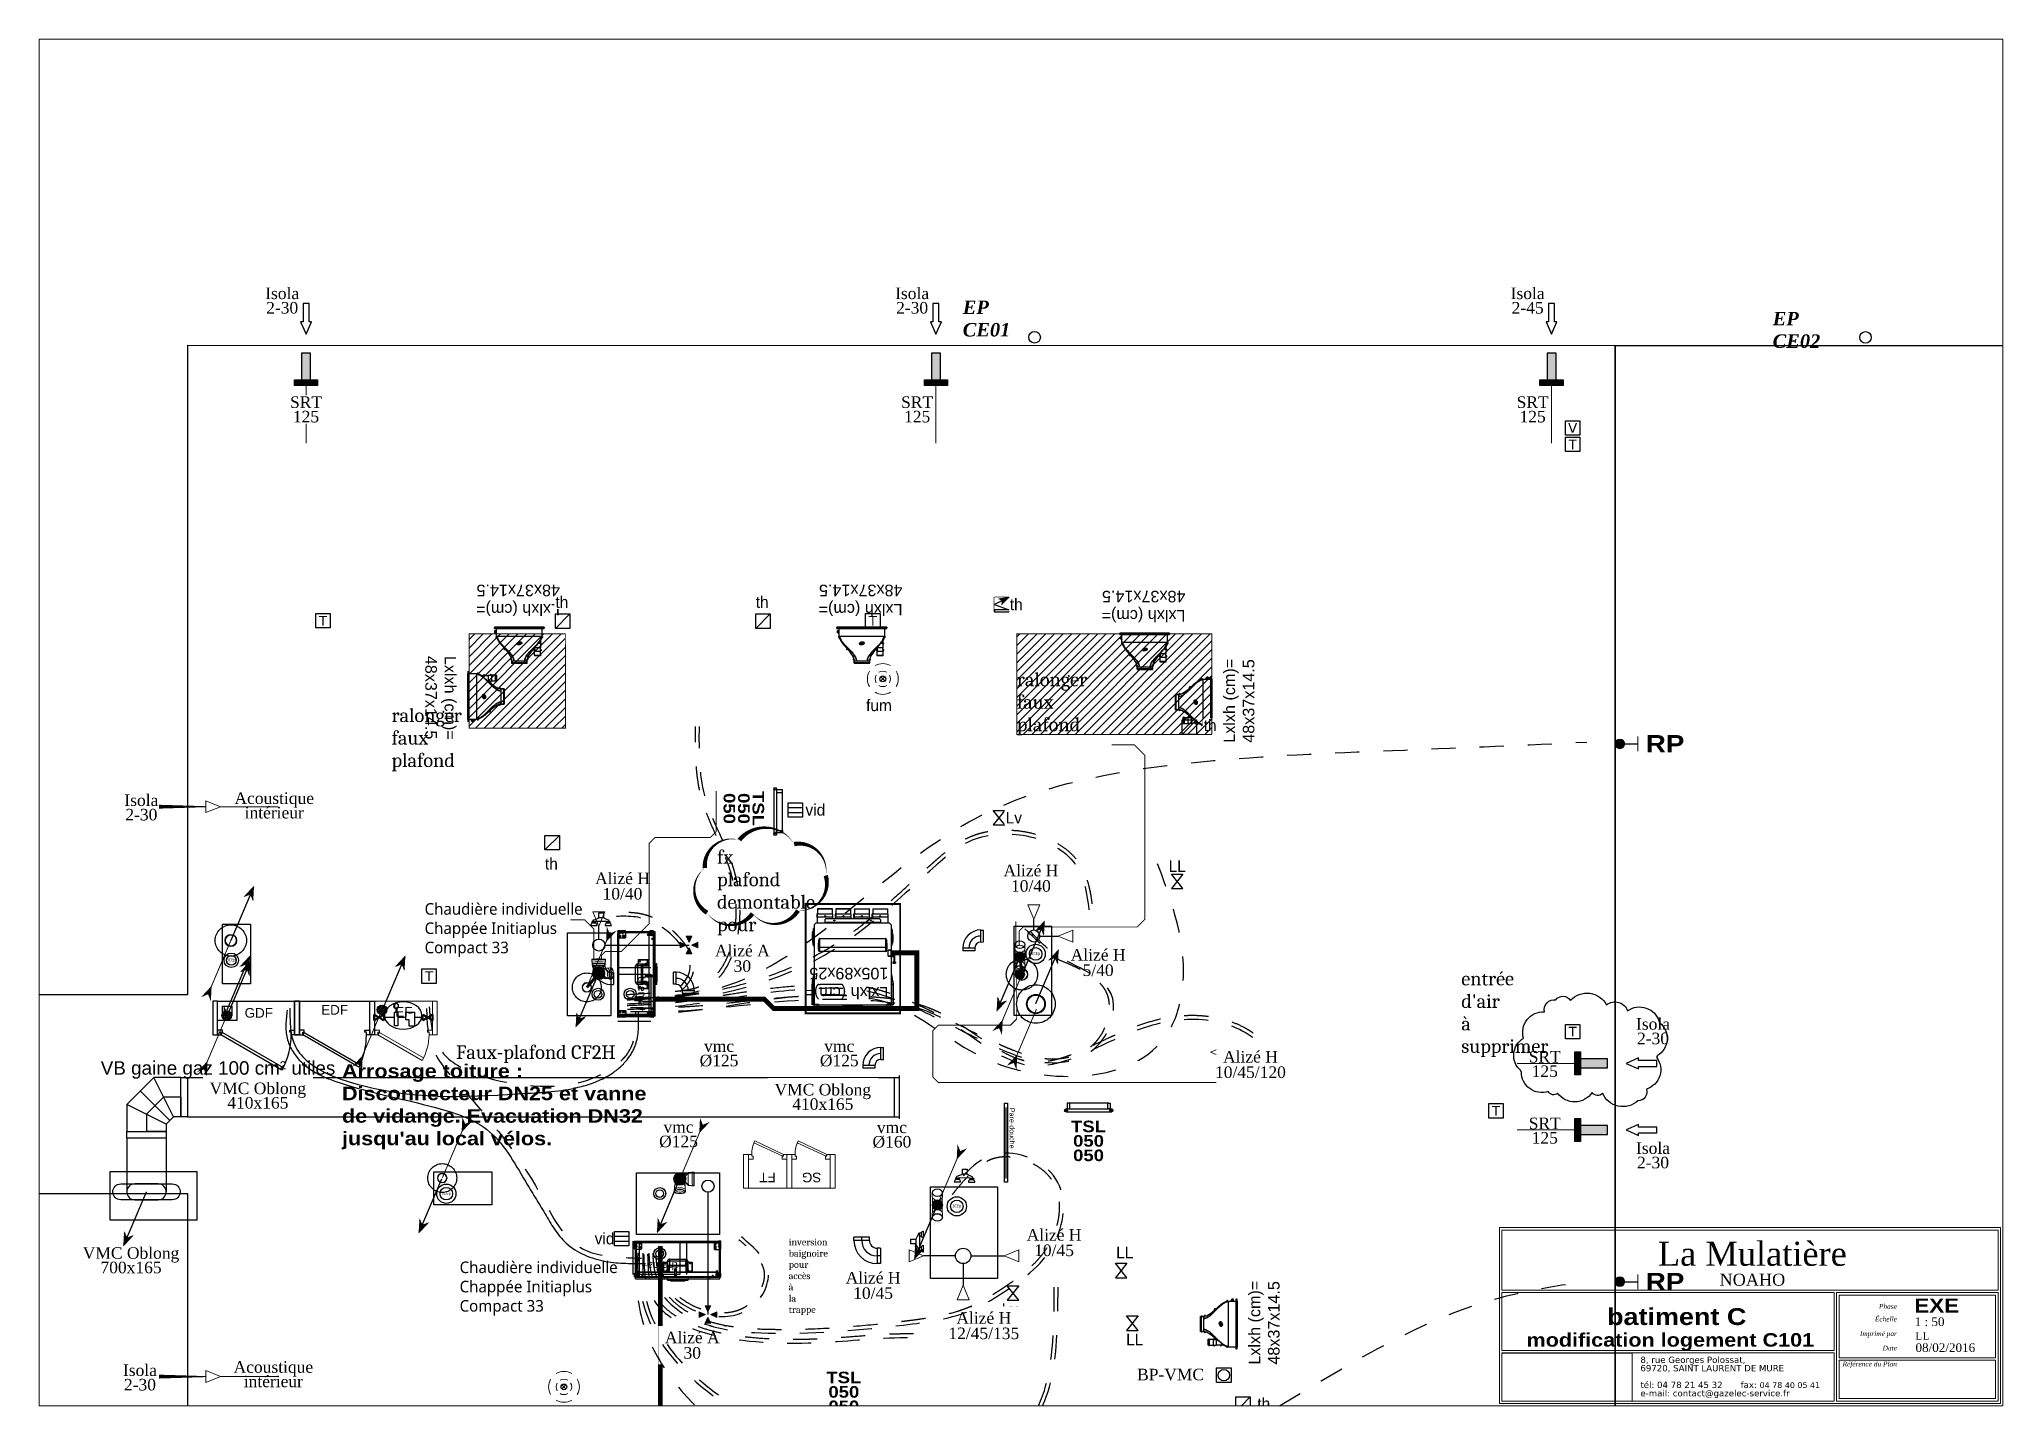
# Paper-space layout 'Présentation1' of a CAD drawing. Header units: millimetres. Extents: x 1 to 408, y 2 to 285.
# The model-space entities are those that its viewports show. They can reach past a viewport. Long polylines and large blocks are cut down to what shows.
import ezdxf
from ezdxf.enums import TextEntityAlignment as Align

# ---------------------------------------------------------------- set-up
doc = ezdxf.new("R2010")
doc.units = ezdxf.units.MM
doc.set_wipeout_variables(frame=1)
for name, pattern in [('ACAD_ISO03W100', [30, 12, -18]), ('prelem_euev', [2, 1.25, -0.25, 0.25, -0.25]), ('prlm_chauff', [0.93, 0.75, -0.065, 0.05, -0.065]), ('prlm_ef', [0.165, 0.1, -0.065]), ('prlm_eu', [2, 1.25, -0.25, 0.25, -0.25]), ('prlm_gaz', [36, 24, -3, 0, -3, 0, -3, 0, -3]), ('prlm_vmc', [0.282222, 0.141111, -0.141111])]:
    doc.linetypes.add(name, pattern=pattern)
doc.layers.add('_GAZELEC-BOITE INCORPO', color=36, linetype='Continuous', lineweight=18)
doc.layers.add('prlm-ZCARTOUCHE', color=171, linetype='Continuous', lineweight=13)
for name, color, linetype in [('_GAZELEC-EAU CHAUDE', 1, 'Continuous'), ('GAZ-EU FLECHE', 42, 'Continuous'), ('GAZ-FLECHE VMC', 93, 'Continuous'), ('gaz-modifications', 30, 'Continuous'), ('prlm-CHAUFF', 30, 'Continuous'), ('prlm-CHAUFF-CONV', 20, 'Continuous'), ('prlm-EAU-CHU', 42, 'Continuous'), ('prlm-EAU-EF', 161, 'Continuous'), ('prlm-EAU-EPEXT', 145, 'Continuous'), ('prlm-EAU-EUEV', 25, 'Continuous'), ('prlm-ELEC-BT', 63, 'Continuous'), ('prlm-ELEC-CFA', 181, 'Continuous'), ('prlm-ELEC-SSI', 230, 'Continuous'), ('prlm-GAZ', 20, 'Continuous'), ('prlm-GT', 242, 'Continuous'), ('prlm-MOD', 64, 'Continuous'), ('prlm-MOD-PB', 123, 'Continuous'), ('prlm-TELECOM', 30, 'Continuous'), ('prlm-VMC', 93, 'Continuous')]:
    doc.layers.add(name, color=color, linetype=linetype)
doc.layers.add('prlm-ZEROPLOT', color=254, linetype='Continuous', plot=False)
doc.styles.add('Geneva', font='arial.ttf')
doc.styles.add('prlm-ariblk', font='ariblk.ttf', dxfattribs={"height": 2.7})
doc.styles.add('prlm-chauff', font='trebucbi.ttf', dxfattribs={"height": 18})
doc.styles.add('prlm-chauff-rad', font='ariblk.ttf', dxfattribs={"height": 12})
doc.styles.add('prlm-eau-ef', font='ariblk.ttf', dxfattribs={"height": 18})
doc.styles.add('prlm-eau-ep', font='timesbi.ttf', dxfattribs={"height": 18})
doc.styles.add('prlm-elec-cfa', font='comic.ttf', dxfattribs={"height": 12})
doc.styles.add('prlm-elec-cfo', font='comic.ttf', dxfattribs={"height": 12})
doc.styles.add('prlm-elec-ssi', font='comic.ttf', dxfattribs={"height": 12})
doc.styles.add('prlm-georgia', font='georgia.ttf', dxfattribs={"height": 1.8})
doc.styles.add('prlm-mod', font='cambriaz.ttf', dxfattribs={"height": 18})
doc.styles.add('prlm-verdana', font='verdana.ttf', dxfattribs={"height": 0.9})
doc.styles.add('prlm-vmc', font='pala.ttf', dxfattribs={"height": 14})
doc.styles.get("Standard").update_dxf_attribs({"font": 'arial.ttf'})
picture_1 = doc.add_image_def('image1.jpg', size_in_pixel=(285, 105))

psp = doc.layouts.new('Présentation1')

msp = doc.modelspace()

# ---------------------------------------------------------------- texts
at = {"layer": 'gaz-modifications', "color": 244, "true_color": 0x991b1e, "char_height": 140, "width": 13.26298, "attachment_point": 1, "style": 'prlm-mod'}
for insert in [(491427.465, -337014.702), (484937.307, -337386.422)]:
    msp.add_mtext('ralonger faux plafond', dxfattribs=dict(at, insert=insert))
at = {"layer": 'gaz-modifications', "insert": (489059.113, -342887.838), "char_height": 70, "width": 6.63149, "attachment_point": 1, "style": 'prlm-mod'}
msp.add_mtext('inversion baignoire\\Ppour accès à la trappe', dxfattribs=at)
at = {"layer": 'prlm-CHAUFF', "insert": (485643.776, -343125.015), "char_height": 120, "width": 1804.18078, "attachment_point": 1, "style": 'prlm-chauff'}
msp.add_mtext('Chaudière individuelle Chappée Initiaplus Compact 33 ', dxfattribs=at)
at = {"layer": 'prlm-EAU-EF', "color": 3, "insert": (484423.342, -341077.608), "char_height": 140, "width": 3273.7932, "attachment_point": 1, "style": 'prlm-eau-ef'}
msp.add_mtext("Arrosage toiture : Disconnecteur DN25 et vanne de vidange. Evacuation DN32 jusqu'au local vélos.", dxfattribs=at)
at = {"layer": 'prlm-EAU-EPEXT', "char_height": 140, "attachment_point": 1, "style": 'prlm-eau-ep'}
for s, insert in [('EP CE01', (490865.981, -333151.924)), ('EP CE02', (499272.299, -333269.748))]:
    msp.add_mtext_dynamic_manual_height_columns(s, width=91.58378, gutter_width=75, heights=[0], dxfattribs=dict(at, insert=insert))
at = {"layer": 'prlm-ELEC-SSI', "lineweight": 20, "char_height": 120, "attachment_point": 2, "line_spacing_factor": 0.8, "style": 'prlm-elec-ssi', "bg_fill": 3, "box_fill_scale": 0.95, "bg_fill_color": 256, "bg_fill_transparency": 0}
for insert in [(489996.768, -337293.003), (486687.515, -344639.868)]:
    msp.add_mtext('fum', dxfattribs=dict(at, insert=insert))
at = {"layer": 'prlm-MOD', "insert": (488315.788, -338856.563), "char_height": 140, "width": 13.26298, "attachment_point": 1, "style": 'prlm-mod'}
msp.add_mtext('fx plafond \\Pdemontable \\Ppour UTA', dxfattribs=at)
at = {"layer": 'prlm-MOD', "color": 1, "insert": (485606.973, -340881.681), "char_height": 140, "width": 1854.73701, "attachment_point": 1, "style": 'prlm-mod'}
msp.add_mtext('Faux-plafond CF2H', dxfattribs=at)
at = {"layer": 'prlm-VMC', "char_height": 120, "width": 236.73962, "attachment_point": 2, "line_spacing_factor": 0.75, "style": 'prlm-vmc', "bg_fill": 3, "box_fill_scale": 1.1, "bg_fill_color": 256, "bg_fill_transparency": 0}
for s, insert in [('Acoustique intérieur', (483719.752, -338256.454)), ('SRT 125', (496906.448, -340940.21)), ('SRT 125', (496906.448, -341631.434)), ('Acoustique intérieur', (483710.796, -344159.378))]:
    msp.add_mtext(s, dxfattribs=dict(at, insert=insert))
at = {"layer": 'prlm-VMC', "insert": (492675.537, -344237.66), "char_height": 120, "attachment_point": 1, "style": 'prlm-vmc'}
msp.add_mtext_dynamic_manual_height_columns('BP-VMC', width=101.12978, gutter_width=50, heights=[0], dxfattribs=at)

# ---------------------------------------------------------------- blocks, each defined once
blk = doc.blocks.new('$CTaff')
at = {"layer": 'prlm-ZCARTOUCHE', "color": 0, "linetype": 'ByBlock', "lineweight": -2, "style": 'prlm-georgia', "flags": 8}
blk.add_attdef('CTAFF', text='', height=5, dxfattribs=at).set_placement((-52.46, 32.05), align=Align.MIDDLE_CENTER)
blk = doc.blocks.new('$CTcli')
at = {"layer": 'prlm-ZCARTOUCHE', "color": 0, "linetype": 'ByBlock', "lineweight": -2, "style": 'prlm-georgia', "flags": 8}
blk.add_attdef('CTCLI', text='', height=2.5, dxfattribs=at).set_placement((-52.46, 26.66), align=Align.MIDDLE_CENTER)
blk = doc.blocks.new('$ctpha')
at = {"layer": 'prlm-ZCARTOUCHE', "color": 0, "style": 'prlm-ariblk', "flags": 8}
blk.add_attdef('CTPHA', text='', height=2.9, dxfattribs=at).set_placement((0, 0), align=Align.MIDDLE_CENTER)
blk = doc.blocks.new('$CTsca')
at = {"layer": 'prlm-ZCARTOUCHE', "color": 0, "style": 'prlm-georgia', "flags": 8}
blk.add_attdef('CTSCA', (-18.77, 17.04), '', height=1.8, dxfattribs=at)
blk = doc.blocks.new('$CTtit')
at = {"layer": 'prlm-ZCARTOUCHE', "color": 0, "linetype": 'ByBlock', "lineweight": -2, "style": 'prlm-ariblk', "flags": 8}
blk.add_attdef('CTTIT', text='', height=3.5, dxfattribs=at).set_placement((-68.17, 19), align=Align.MIDDLE_CENTER)
blk = doc.blocks.new('$ctlot')
at = {"layer": 'prlm-ZCARTOUCHE', "color": 0, "style": 'prlm-ariblk', "flags": 8}
blk.add_attdef('CTLOT', text='', height=2.8, dxfattribs=at).set_placement((0, 0), align=Align.MIDDLE_CENTER)
blk = doc.blocks.new('xi.pdch')
at = {"layer": 'prlm-MOD', "color": 0, "linetype": 'ByBlock', "lineweight": -2, "ltscale": 50}
blk.add_lwpolyline([(-32.5, -3.2), (-32.5, -0.2), (47.5, -0.2), (47.5, -3.2)], close=True, dxfattribs=at)
at = {"layer": 'prlm-MOD', "color": 0, "linetype": 'ByBlock', "lineweight": 5, "ltscale": 50, "const_width": 1.3}
blk.add_lwpolyline([(-28.4, -1.7), (44.1, -1.7), (44.1, -1.7)], dxfattribs=at)
at = {"layer": 'prlm-MOD', "color": 0, "insert": (-27.7, 7.1), "char_height": 5.15, "width": 137.315, "attachment_point": 1}
blk.add_mtext('Pare-douche', dxfattribs=at)
blk = doc.blocks.new('xi.fum')
at = {"color": 0}
blk.add_wipeout([(-10.6, -10.6), (-15, 0), (-10.6, 10.6), (0, 15), (10.6, 10.6), (15, 0), (10.6, -10.6), (0, -15)], dxfattribs=at).dxf.layer = 'prlm-ELEC-SSI'
at = {"layer": 'prlm-ELEC-SSI', "color": 0}
for points in [[(-2.1, 2.1), (2.1, -2.1)], [(2.1, 2.1), (-2.1, -2.1)]]:
    blk.add_lwpolyline(points, dxfattribs=at)
blk.add_circle((0, 0), 3, dxfattribs=at)
at = {"layer": 'prlm-ELEC-SSI', "color": 0, "lineweight": 13}
for radius, start, end in [(16, 150, 210), (16, 60, 120), (8, 150, 210), (8, 60, 120), (8, 330, 30), (16, 330, 30), (16, 240, 300), (8, 240, 300)]:
    blk.add_arc((0, 0), radius, start, end, dxfattribs=at)
blk = doc.blocks.new('xi.EA')
at = {"layer": 'prlm-VMC', "color": 0, "linetype": 'ByBlock', "lineweight": 5, "flags": 128}
blk.add_lwpolyline([(-6.2, -15), (6.2, -15), (0, 0)], close=True, dxfattribs=at)
at = {"layer": 'prlm-VMC', "color": 0, "linetype": 'ByBlock', "lineweight": -2, "flags": 128}
blk.add_lwpolyline([(0, -15, 1, 4, 0), (0, -63.6, 1, 1, 0)], format="xyseb", dxfattribs=at)
at = {"layer": 'prlm-VMC', "color": 0, "linetype": 'ByBlock', "lineweight": 5}
blk.add_solid([(0, 0), (6.2, -15), (-6.2, -15), (0, 0)], dxfattribs=at)
at = {"layer": 'prlm-ZEROPLOT', "color": 250, "linetype": 'ACAD_ISO03W100', "lineweight": 0, "ltscale": 0.2}
blk.add_lwpolyline([(0, 0), (0, 60)], dxfattribs=at)
blk = doc.blocks.new('xi.EA-Ma')
at = {"layer": 'prlm-MOD-PB'}
blk.add_hatch(color=0, dxfattribs=at).paths.add_polyline_path([(-4.7, 0), (-4.7, -28), (4.6, -28), (4.6, 0)])
at = {"layer": 'prlm-VMC', "linetype": 'ByBlock'}
blk.add_hatch(color=0, dxfattribs=at).paths.add_polyline_path([(-12, 5.6), (12, 5.6), (12, 0), (-12, 0)])
at = {"layer": 'prlm-MOD-PB', "color": 0, "linetype": 'ByBlock', "lineweight": -2, "flags": 128}
blk.add_lwpolyline([(-4.7, 0), (-4.7, -28), (4.6, -28), (4.6, 0)], close=True, dxfattribs=at)
at = {"layer": 'prlm-VMC', "color": 0, "linetype": 'ByBlock', "flags": 128}
for points in [[(-12, 5.6), (12, 5.6), (12, 0), (-12, 0)], [(-3.1, -60.2), (-3.1, -79.5), (3.1, -79.5), (3.1, -60.2), (5.6, -60.2), (0, -47.7), (-5.6, -60.2)]]:
    blk.add_lwpolyline(points, close=True, dxfattribs=at)
at = {"layer": 'prlm-ZEROPLOT', "color": 250, "linetype": 'ACAD_ISO03W100', "lineweight": 0, "ltscale": 0.2}
blk.add_lwpolyline([(0, 5.6), (0, 65.6)], dxfattribs=at)
blk = doc.blocks.new('xi.epext')
at = {"layer": 'prlm-EAU-EPEXT', "color": 0, "linetype": 'ByBlock', "lineweight": -2}
blk.add_circle((0, 0), 5, dxfattribs=at)
blk = doc.blocks.new('xi.dchrob')
at = {"layer": 'prlm-MOD', "color": 161}
for p, q in [((8.2, -2.3), (8.2, 2.3)), ((13.4, 1.2), (13.4, -1.2))]:
    blk.add_line(p, q, dxfattribs=at)
for points in [[(0, 10.7), (0, 4.2)], [(4.2, -5.7), (4.2, 5.7)], [(5.8, 7.6), (8.2, 2.4)], [(0, -4.2), (0, -10.7)], [(5.8, -7.3), (8.2, -2.4)]]:
    blk.add_lwpolyline(points, dxfattribs=at)
for points in [[(2.5, 9.2), (4.2, 9.2), (4.2, 5.7), (2.5, 5.7)], [(13.4, -2.4), (8.2, -2.4), (8.2, 2.4), (13.4, 2.4)], [(2.5, -5.7), (4.2, -5.7), (4.2, -9.2), (2.5, -9.2)]]:
    blk.add_lwpolyline(points, close=True, dxfattribs=at)
for centre, radius, start, end in [((0, 7.4), 3.25, 32.579, 90), ((0, 7.4), 3.25, 270, 327.421), ((4.6, 7.6), 1.13, 0, 114.0743), ((0, -7.4), 3.25, 32.579, 90), ((0, -7.4), 3.25, 270, 327.421), ((4.6, -7.3), 1.13, 245.9257, 360)]:
    blk.add_arc(centre, radius, start, end, dxfattribs=at)
blk = doc.blocks.new('MTI900_Alu_390')
at = {"layer": 'prlm-MOD', "color": 1, "linetype": 'Continuous'}
for p, q in [((-4.47, 0), (-4.47, 0)), ((-4.47, 0), (-4.47, 0)), ((-4.47, 0), (-4.28, 0)), ((-4.28, 0), (-4.23, 0)), ((-4.23, 0), (4.22, 0)), ((-4.23, -0.07), (-4.23, 0)), ((4.28, 0), (4.22, 0)), ((4.22, -0.07), (4.22, 0)), ((4.47, 0), (4.28, 0)), ((4.48, 0), (4.47, 0)), ((4.48, 0), (4.48, 0)), ((-4.47, -0.39), (-4.47, 0)), ((-4.47, -0.8), (-4.47, -0.39)), ((-4.31, -0.39), (-4.47, -0.39)), ((-4.42, -0.85), (-4.47, -0.8)), ((-4.46, -0.19), (-4.46, -0.02)), ((-4.46, -0.37), (-4.46, -0.21)), ((-4.45, -0.02), (-4.4, -0.02)), ((-4.38, -0.19), (-4.45, -0.19)), ((-4.45, -0.21), (-4.38, -0.21)), ((-4.4, -0.37), (-4.45, -0.37)), ((-4.43, -0.56), (-4.43, -0.49)), ((-4.4, -0.49), (-4.43, -0.49)), ((-4.43, -0.49), (-4.44, -0.5)), ((-4.44, -0.5), (-4.44, -0.55)), ((-4.44, -0.55), (-4.43, -0.56)), ((-4.43, -0.56), (-4.4, -0.56)), ((-4.4, -0.85), (-4.42, -0.85)), ((-4.39, -0.4), (-4.4, -0.41)), ((-4.4, -0.41), (-4.4, -3.46)), ((-4.39, -0.04), (-4.38, -0.03)), ((-4.39, -0.06), (-4.39, -0.04)), ((-4.38, -0.07), (-4.39, -0.06)), ((-4.39, -0.33), (-4.38, -0.32)), ((-4.39, -0.35), (-4.39, -0.33)), ((-4.38, -0.36), (-4.39, -0.35)), ((-4.34, -0.4), (-4.39, -0.4)), ((-4.38, -0.03), (-4.35, -0.04)), ((-4.35, -0.06), (-4.38, -0.07)), ((-4.38, -0.32), (-4.35, -0.33)), ((-4.35, -0.35), (-4.38, -0.36)), ((-4.35, -0.13), (-4.37, -0.16)), ((-4.37, -0.16), (-4.37, -0.19)), ((-4.37, -0.21), (-4.37, -0.24)), ((-4.37, -0.24), (-4.35, -0.27)), ((-4.35, -0.02), (-4.3, -0.02)), ((-4.35, -0.04), (-4.35, -0.06)), ((-4.35, -0.09), (-4.35, -0.13)), ((-4.34, -0.14), (-4.35, -0.16)), ((-4.34, -0.16), (-4.35, -0.19)), ((-4.35, -0.17), (-4.35, -0.23)), ((-4.35, -0.21), (-4.34, -0.24)), ((-4.35, -0.24), (-4.33, -0.26)), ((-4.35, -0.27), (-4.35, -0.3)), ((-4.35, -0.33), (-4.35, -0.35)), ((-4.3, -0.37), (-4.35, -0.37)), ((-4.34, -0.24), (-4.34, -0.16)), ((-4.33, -0.16), (-4.34, -0.16)), ((-4.33, -0.17), (-4.34, -0.17)), ((-4.33, -0.23), (-4.34, -0.23)), ((-4.34, -0.24), (-4.33, -0.24)), ((-4.3, -0.4), (-4.34, -0.4)), ((-4.34, -0.4), (-4.34, -3.47)), ((-4.3, -0.08), (-4.33, -0.08)), ((-4.3, -0.09), (-4.33, -0.09)), ((-4.33, -0.1), (-4.3, -0.1)), ((-4.33, -0.19), (-4.33, -0.1)), ((-4.33, -0.1), (-4.33, -0.13)), ((-4.32, -0.2), (-4.33, -0.19)), ((-4.33, -0.3), (-4.33, -0.2)), ((-4.33, -0.2), (-4.32, -0.2)), ((-4.33, -0.26), (-4.33, -0.3)), ((-4.3, -0.3), (-4.33, -0.3)), ((-4.33, -0.3), (-4.3, -0.3)), ((-4.33, -0.32), (-4.3, -0.32)), ((-4.3, -0.6), (-4.3, -0.39)), ((-4.3, -0.6), (-4.3, -3.28)), ((-3.82, -0.85), (-4.3, -0.85)), ((-4.29, -0.02), (-4.29, -0.07)), ((-4.29, -0.14), (-4.29, -0.1)), ((-4.29, -0.14), (-4.29, -0.14)), ((-4.29, -0.14), (-4.26, -0.14)), ((-4.28, -0.14), (-4.29, -0.14)), ((-4.25, -0.25), (-4.29, -0.25)), ((-4.29, -0.26), (-4.29, -0.26)), ((-4.29, -0.3), (-4.29, -0.26)), ((-4.29, -0.26), (-4.28, -0.26)), ((-4.29, -0.33), (-4.29, -0.37)), ((-4.28, -0.61), (-4.29, -0.61)), ((-4.27, -0.52), (-4.28, -0.52)), ((-4.28, -0.53), (-4.27, -0.53)), ((-4.27, 0), (-4.27, -0.14)), ((-4.27, -0.07), (-4.27, -0.09)), ((-4.27, -0.07), (-4.14, -0.07)), ((-4.27, -0.09), (-4.26, -0.12)), ((-4.27, -0.26), (-4.27, -0.52)), ((-4.21, -0.47), (-4.27, -0.47)), ((-4.27, -0.53), (-4.27, -0.52)), ((-4.27, -0.53), (-4.27, -0.6)), ((-4.27, -0.57), (-4.21, -0.57)), ((-4.26, -0.14), (-4.26, -0.12)), ((-4.25, -0.25), (-4.23, -0.24)), ((-4.23, -0.1), (-4.23, -0.24)), ((-3.96, -0.1), (-4.23, -0.1)), ((-4.23, -0.1), (-4.16, -0.1)), ((-4.23, -0.1), (-4.23, -0.1)), ((-4.23, -0.1), (-4.23, -0.12)), ((-4.23, -0.12), (-4.17, -0.12)), ((-4.21, -0.57), (-4.21, -0.47)), ((-4.2, -0.12), (-4.07, -0.12)), ((-4.2, -0.12), (-4.2, -0.13)), ((-4.2, -0.12), (-4.2, -0.12)), ((-4.2, -0.13), (-4.07, -0.13)), ((-4.16, -0.11), (-4.17, -0.12)), ((-4.17, -0.16), (-4.1, -0.16)), ((-4.16, -0.02), (-4.11, -0.02)), ((-4.16, -0.02), (-4.16, -0.07)), ((-4.16, -0.1), (-4.16, -0.11)), ((-4.11, -0.11), (-4.16, -0.11)), ((-4.13, -0.07), (-4.14, -0.07)), ((-4.13, -0.07), (-3.96, -0.07)), ((-4.13, -0.07), (-4.13, -0.07)), ((-4.11, -0.07), (-4.11, -0.02)), ((-4.11, -0.11), (-4.11, -0.1)), ((-4.11, -0.1), (4.11, -0.1)), ((-4.09, -0.12), (-4.11, -0.11)), ((-4.1, -0.12), (4.1, -0.12)), ((-4.07, -0.13), (-4.07, -0.12)), ((-4.07, -0.12), (-4.07, -0.12)), ((-3.99, -0.3), (-3.99, -0.15)), ((-3.99, -0.7), (-3.99, -0.55)), ((-3.96, -0.07), (-3.96, -0.1)), ((-3.96, -0.09), (3.96, -0.09)), ((-3.89, -0.15), (-3.89, -0.3)), ((-3.89, -0.55), (-3.89, -0.7)), ((-3.77, -0.8), (-3.82, -0.85)), ((-3.77, -0.12), (-3.77, -0.8)), ((-0.85, -1.86), (0.85, -1.86)), ((-0.85, -1.86), (-0.85, -2.06)), ((0.85, -1.86), (0.85, -2.06)), ((3.78, -0.12), (3.78, -0.8)), ((3.78, -0.8), (3.83, -0.85)), ((3.83, -0.85), (4.31, -0.85)), ((3.9, -0.15), (3.9, -0.3)), ((3.9, -0.55), (3.9, -0.7)), ((3.96, -0.07), (3.96, -0.1)), ((4.13, -0.07), (3.96, -0.07)), ((3.96, -0.1), (4.23, -0.1)), ((4, -0.3), (4, -0.15)), ((4, -0.7), (4, -0.55)), ((4.07, -0.12), (4.07, -0.12)), ((4.07, -0.12), (4.2, -0.12)), ((4.07, -0.12), (4.07, -0.13)), ((4.07, -0.13), (4.2, -0.13)), ((4.11, -0.11), (4.1, -0.12)), ((4.1, -0.16), (4.17, -0.16)), ((4.11, -0.02), (4.17, -0.02)), ((4.11, -0.02), (4.11, -0.07)), ((4.11, -0.1), (4.11, -0.11)), ((4.17, -0.11), (4.11, -0.11)), ((4.14, -0.07), (4.13, -0.07)), ((4.27, -0.07), (4.14, -0.07)), ((4.14, -0.07), (4.14, -0.07)), ((4.17, -0.07), (4.17, -0.02)), ((4.17, -0.1), (4.22, -0.1)), ((4.17, -0.11), (4.17, -0.1)), ((4.18, -0.12), (4.17, -0.11)), ((4.17, -0.12), (4.22, -0.12)), ((4.2, -0.12), (4.2, -0.12)), ((4.2, -0.13), (4.2, -0.12)), ((4.22, -0.47), (4.22, -0.57)), ((4.28, -0.47), (4.22, -0.47)), ((4.22, -0.57), (4.28, -0.57)), ((4.22, -0.1), (4.22, -0.1)), ((4.22, -0.1), (4.22, -0.12)), ((4.24, -0.1), (4.24, -0.24)), ((4.24, -0.24), (4.25, -0.25)), ((4.25, -0.25), (4.29, -0.25)), ((4.26, -0.12), (4.27, -0.09)), ((4.26, -0.14), (4.26, -0.12)), ((4.29, -0.14), (4.26, -0.14)), ((4.27, -0.09), (4.27, -0.07)), ((4.28, 0), (4.28, -0.14)), ((4.28, -0.14), (4.29, -0.14)), ((4.28, -0.26), (4.28, -0.52)), ((4.29, -0.26), (4.28, -0.26)), ((4.28, -0.52), (4.28, -0.52)), ((4.28, -0.52), (4.28, -0.53)), ((4.28, -0.53), (4.28, -0.6)), ((4.28, -0.53), (4.28, -0.53)), ((4.29, -0.02), (4.29, -0.07)), ((4.29, -0.33), (4.29, -0.37)), ((4.29, -0.61), (4.3, -0.61)), ((4.35, -0.02), (4.3, -0.02)), ((4.3, -0.08), (4.33, -0.08)), ((4.3, -0.09), (4.33, -0.09)), ((4.3, -0.14), (4.3, -0.1)), ((4.33, -0.1), (4.3, -0.1)), ((4.3, -0.14), (4.3, -0.14)), ((4.3, -0.3), (4.3, -0.26)), ((4.3, -0.26), (4.3, -0.26)), ((4.33, -0.3), (4.3, -0.3)), ((4.3, -0.3), (4.33, -0.3)), ((4.33, -0.32), (4.3, -0.32)), ((4.3, -0.37), (4.35, -0.37)), ((4.31, -0.39), (4.47, -0.39)), ((4.31, -0.6), (4.31, -0.39)), ((4.34, -0.4), (4.31, -0.4)), ((4.31, -0.6), (4.31, -3.28)), ((4.33, -0.19), (4.33, -0.1)), ((4.34, -0.16), (4.33, -0.16)), ((4.33, -0.17), (4.34, -0.17)), ((4.33, -0.19), (4.33, -0.2)), ((4.33, -0.3), (4.33, -0.2)), ((4.33, -0.2), (4.33, -0.2)), ((4.33, -0.23), (4.34, -0.23)), ((4.33, -0.24), (4.34, -0.24)), ((4.34, -0.1), (4.34, -0.13)), ((4.34, -0.14), (4.35, -0.16)), ((4.34, -0.16), (4.34, -0.24)), ((4.36, -0.19), (4.34, -0.16)), ((4.34, -0.24), (4.36, -0.21)), ((4.35, -0.24), (4.34, -0.26)), ((4.34, -0.26), (4.34, -0.3)), ((4.34, -0.4), (4.34, -3.47)), ((4.4, -0.4), (4.34, -0.4)), ((4.35, -0.09), (4.35, -0.13)), ((4.35, -0.13), (4.37, -0.16)), ((4.37, -0.24), (4.35, -0.27)), ((4.35, -0.27), (4.35, -0.3)), ((4.36, -0.04), (4.38, -0.03)), ((4.36, -0.06), (4.36, -0.04)), ((4.38, -0.07), (4.36, -0.06)), ((4.36, -0.17), (4.36, -0.23)), ((4.36, -0.33), (4.38, -0.32)), ((4.36, -0.35), (4.36, -0.33)), ((4.38, -0.36), (4.36, -0.35)), ((4.37, -0.16), (4.37, -0.19)), ((4.37, -0.21), (4.37, -0.24)), ((4.38, -0.03), (4.4, -0.04)), ((4.4, -0.06), (4.38, -0.07)), ((4.45, -0.19), (4.38, -0.19)), ((4.38, -0.21), (4.45, -0.21)), ((4.38, -0.32), (4.4, -0.33)), ((4.4, -0.35), (4.38, -0.36)), ((4.45, -0.02), (4.4, -0.02)), ((4.4, -0.04), (4.4, -0.06)), ((4.4, -0.33), (4.4, -0.35)), ((4.4, -0.37), (4.45, -0.37)), ((4.41, -0.41), (4.4, -0.4)), ((4.41, -0.41), (4.41, -3.46)), ((4.43, -0.49), (4.41, -0.49)), ((4.41, -0.56), (4.43, -0.56)), ((4.41, -0.85), (4.43, -0.85)), ((4.43, -0.49), (4.43, -0.56)), ((4.44, -0.5), (4.43, -0.49)), ((4.43, -0.56), (4.44, -0.55)), ((4.43, -0.85), (4.48, -0.8)), ((4.44, -0.55), (4.44, -0.5)), ((4.46, -0.19), (4.46, -0.02)), ((4.46, -0.37), (4.46, -0.21)), ((4.48, -0.39), (4.48, 0)), ((4.48, -0.8), (4.48, -0.39)), ((-4.47, -3.36), (-4.47, -3.34)), ((-4.47, -3.34), (-4.45, -3.34)), ((-4.47, -3.69), (-4.47, -3.36)), ((-4.45, -3.36), (-4.47, -3.36)), ((-4.45, -3.34), (-4.45, -3.36)), ((-4.45, -3.69), (-4.45, -3.36)), ((-4.45, -3.68), (-4.28, -3.68)), ((-4.45, -3.68), (-4.45, -3.68)), ((-4.21, -3.7), (-4.45, -3.7)), ((-4.21, -3.72), (-4.45, -3.72)), ((-4.43, -3.32), (-4.44, -3.33)), ((-4.44, -3.33), (-4.44, -3.38)), ((-4.44, -3.38), (-4.43, -3.39)), ((-4.29, -3.69), (-4.44, -3.69)), ((-4.43, -3.39), (-4.43, -3.32)), ((-4.4, -3.32), (-4.43, -3.32)), ((-4.43, -3.39), (-4.4, -3.39)), ((-4.4, -3.46), (-4.39, -3.47)), ((-4.34, -3.47), (-4.39, -3.47)), ((-4.38, -3.75), (-4.38, -3.73)), ((-4.38, -3.73), (-4.3, -3.73)), ((-4.38, -3.75), (-4.38, -3.75)), ((-4.38, -3.74), (4.38, -3.74)), ((-4.38, -3.75), (-4.38, -3.74)), ((4.38, -3.75), (-4.38, -3.75)), ((-4.38, -3.75), (-4.38, -3.79)), ((-4.38, -3.9), (-4.38, -3.79)), ((-4.38, -3.9), (4.38, -3.9)), ((-4.3, -3.47), (-4.34, -3.47)), ((-4.34, -3.72), (-4.34, -3.72)), ((-4.34, -3.72), (-4.29, -3.72)), ((-4.3, -3.73), (-4.34, -3.73)), ((-4.3, -3.55), (-4.3, -3.28)), ((-4.28, -3.58), (-4.3, -3.55)), ((-4.3, -3.73), (-4.3, -3.74)), ((-4.29, -3.27), (-4.28, -3.27)), ((-4.27, -3.5), (-4.29, -3.5)), ((-4.29, -3.51), (-4.29, -3.5)), ((-4.29, -3.51), (-4.29, -3.55)), ((-4.29, -3.55), (-4.28, -3.55)), ((-4.29, -3.58), (-4.29, -3.57)), ((-4.28, -3.58), (-4.29, -3.58)), ((-4.29, -3.73), (-4.29, -3.73)), ((-4.28, -3.35), (-4.28, -3.36)), ((-4.28, -3.35), (-4.28, -3.35)), ((-4.28, -3.54), (-4.27, -3.54)), ((-4.28, -3.55), (-4.28, -3.55)), ((-4.28, -3.63), (-4.28, -3.58)), ((-4.28, -3.68), (-4.27, -3.66)), ((-4.27, -3.69), (-4.28, -3.69)), ((-4.28, -3.72), (-4.27, -3.72)), ((-4.27, -3.28), (-4.27, -3.35)), ((-4.21, -3.3), (-4.27, -3.3)), ((-4.27, -3.36), (-4.27, -3.35)), ((-4.27, -3.36), (-4.27, -3.48)), ((-4.27, -3.4), (-4.21, -3.4)), ((-4.27, -3.49), (-4.18, -3.49)), ((-4.27, -3.52), (-4.27, -3.51)), ((-4.27, -3.52), (-4.27, -3.52)), ((-4.2, -3.64), (-4.27, -3.64)), ((-4.27, -3.66), (-4.22, -3.66)), ((-4.26, -3.72), (-4.27, -3.72)), ((-4.27, -3.72), (-4.27, -3.72)), ((-4.23, -3.66), (-4.26, -3.66)), ((-4.23, -3.66), (-4.27, -3.66)), ((-4.26, -3.66), (-4.27, -3.66)), ((-4.27, -3.66), (-4.27, -3.66)), ((-4.26, -3.66), (-4.26, -3.66)), ((-4.25, -3.69), (-4.26, -3.69)), ((-4.27, -3.69), (-4.27, -3.7)), ((-4.26, -3.69), (-4.26, -3.7)), ((-4.26, -3.72), (-4.23, -3.72)), ((-4.25, -3.69), (-4.25, -3.69)), ((-4.25, -3.73), (-4.25, -3.74)), ((-4.24, -3.73), (-4.25, -3.73)), ((-4.24, -3.48), (-4.23, -3.47)), ((-4.23, -3.69), (-4.24, -3.69)), ((-4.24, -3.69), (-4.24, -3.69)), ((-4.24, -3.74), (-4.24, -3.73)), ((-4.23, -3.47), (-4.22, -3.48)), ((-4.23, -3.66), (-4.23, -3.66)), ((-4.23, -3.66), (-4.23, -3.66)), ((-4.23, -3.69), (-4.2, -3.69)), ((-4.23, -3.69), (-4.23, -3.7)), ((-4.23, -3.72), (-4.21, -3.72)), ((-4.23, -3.72), (-4.23, -3.72)), ((-4.22, -3.66), (-4.21, -3.68)), ((-4.23, -3.66), (-4.23, -3.66)), ((-4.23, -3.7), (-4.23, -3.69)), ((-4.22, -3.72), (-4.23, -3.72)), ((-4.21, -3.4), (-4.21, -3.3)), ((-4.21, -3.68), (-4.2, -3.68)), ((-4.21, -3.72), (-4.21, -3.7)), ((-4.21, -3.7), (-4.19, -3.7)), ((-4.19, -3.72), (-4.21, -3.72)), ((-4.21, -3.72), (-4.21, -3.72)), ((-4.21, -3.73), (-4.2, -3.73)), ((-4.19, -3.56), (-4.19, -3.52)), ((-4.19, -3.67), (-4.19, -3.64)), ((-4.19, -3.72), (-4.19, -3.69)), ((-4.18, -3.6), (-4.18, -3.61)), ((-4.18, -3.61), (-4.18, -3.62)), ((-4.17, -3.21), (-4.17, -3.19)), ((-4.14, -3.19), (-4.17, -3.19)), ((-4.17, -3.34), (-4.17, -3.21)), ((-4.12, -3.21), (-4.17, -3.21)), ((-4.17, -3.49), (-4.17, -3.34)), ((-4.14, -3.34), (-4.17, -3.34)), ((-4.17, -3.49), (-4.17, -3.6)), ((-4.17, -3.49), (-4.17, -3.49)), ((-4.17, -3.49), (-4.15, -3.49)), ((-4.15, -3.5), (-4.17, -3.5)), ((-4.17, -3.62), (-4.17, -3.6)), ((-4.17, -3.62), (-4.17, -3.73)), ((-4.17, -3.74), (-4.17, -3.73)), ((-4.16, -3.74), (-4.16, -3.73)), ((-4.14, -3.49), (-4.15, -3.49)), ((-4.15, -3.49), (-4.15, -3.5)), ((-4.15, -3.7), (-4.15, -3.5)), ((-4.12, -3.58), (-4.15, -3.58)), ((-4.15, -3.65), (-4.12, -3.65)), ((-4.14, -3.08), (-4.05, -3.08)), ((-4.14, -3.08), (-4.14, -3.5)), ((-4.14, -3.49), (-4.14, -3.34)), ((-4.12, -3.49), (-4.14, -3.49)), ((-4.14, -3.58), (-4.14, -3.49)), ((-4.14, -3.5), (-4.14, -3.5)), ((-4.14, -3.66), (-4.14, -3.65)), ((-3.91, -3.72), (-4.14, -3.72)), ((-4.13, -3.72), (-4.13, -3.71)), ((-4.11, -3.71), (-4.13, -3.71)), ((-4.12, -3.49), (-4.12, -3.21)), ((-4.12, -3.65), (-4.12, -3.58)), ((-4.12, -3.69), (-4.02, -3.69)), ((-4.12, -3.7), (-4.12, -3.69)), ((-4.12, -3.7), (-4.11, -3.7)), ((-4.11, -3.7), (-3.96, -3.7)), ((-4.11, -3.7), (-4.11, -3.71)), ((-4.11, -3.71), (-4.11, -3.72)), ((-3.96, -3.71), (-4.11, -3.71)), ((-4.02, -3.69), (-4.05, -3.08)), ((-4.05, -3.08), (-4.03, -3.08)), ((-4.03, -3.08), (-4.01, -3.69)), ((-0.28, -3.22), (-4.03, -3.22)), ((-0.28, -3.25), (-4.03, -3.25)), ((-4.02, -3.29), (-4.03, -3.29)), ((-4.02, -3.29), (-4.02, -3.36)), ((-4.02, -3.36), (-4.02, -3.36)), ((-4.01, -3.48), (-4.02, -3.48)), ((-4.02, -3.69), (-4.02, -3.69)), ((-4.01, -3.69), (-4.02, -3.69)), ((-4.01, -3.48), (-4.01, -3.55)), ((-4.01, -3.55), (-4.01, -3.55)), ((-3.71, -3.69), (-4.01, -3.69)), ((-4.01, -3.69), (-4.01, -3.69)), ((-3.96, -3.7), (-3.94, -3.7)), ((-3.96, -3.7), (-3.96, -3.71)), ((-3.96, -3.72), (-3.96, -3.71)), ((-3.94, -3.71), (-3.96, -3.71)), ((-3.94, -3.71), (-3.94, -3.72)), ((-3.94, -3.72), (-3.71, -3.72)), ((-3.91, -3.74), (-3.91, -3.72)), ((-3.91, -3.72), (-3.89, -3.72)), ((-3.89, -3.72), (-3.86, -3.72)), ((-3.89, -3.72), (-3.89, -3.74)), ((-3.86, -3.72), (-3.45, -3.72)), ((-3.86, -3.72), (-3.86, -3.74)), ((-3.7, -3.68), (-3.71, -3.72)), ((-3.66, -3.68), (-3.7, -3.68)), ((-3.69, -3.53), (-3.62, -3.53)), ((-3.69, -3.53), (-3.69, -3.68)), ((-3.68, -3.68), (-3.68, -3.53)), ((-3.66, -3.62), (-3.65, -3.62)), ((-3.66, -3.62), (-3.66, -3.64)), ((-3.66, -3.64), (-3.65, -3.64)), ((-3.66, -3.64), (-3.66, -3.72)), ((-3.65, -3.62), (-3.65, -3.64)), ((-3.65, -3.64), (-3.65, -3.72)), ((-3.65, -3.68), (-3.6, -3.68)), ((-3.63, -3.68), (-3.63, -3.53)), ((-3.62, -3.68), (-3.62, -3.53)), ((-3.6, -3.72), (-3.6, -3.68)), ((-0.26, -3.69), (-3.6, -3.69)), ((-3.6, -3.72), (-0.25, -3.72)), ((-3.45, -3.72), (-3.45, -3.74)), ((-3.45, -3.72), (-3.42, -3.72)), ((-3.42, -3.74), (-3.42, -3.72)), ((-3.42, -3.72), (-3.4, -3.72)), ((-3.18, -3.72), (-3.4, -3.72)), ((-3.4, -3.72), (-3.4, -3.74)), ((-3.18, -3.72), (-3.17, -3.72)), ((-3.18, -3.74), (-3.18, -3.72)), ((-3.17, -3.72), (-3.17, -3.74)), ((-3.17, -3.73), (-0.24, -3.73)), ((-1.5, -2.16), (-1.5, -3.22)), ((-1.48, -2.16), (-1.5, -2.16)), ((-1.48, -2.16), (-1.48, -3.22)), ((-1.48, -2.16), (-1.46, -2.16)), ((-1.46, -2.16), (-1.05, -2.16)), ((-1.46, -2.16), (-1.46, -3.22)), ((-1.38, -3.11), (-1.41, -3.12)), ((-1.41, -3.12), (-1.41, -3.17)), ((-1.41, -3.17), (-1.38, -3.17)), ((-1.39, -3.17), (-1.22, -3.17)), ((-1.39, -3.17), (-1.39, -3.17)), ((-1.38, -3.11), (-1.24, -3.11)), ((-1.38, -3.17), (-1.36, -3.17)), ((-1.36, -3.12), (-1.36, -3.17)), ((-1.36, -3.17), (-1.31, -3.17)), ((-1.36, -3.17), (-1.36, -3.22)), ((-1.35, -3.22), (-1.35, -3.17)), ((-1.31, -3.17), (-1.26, -3.17)), ((-1.27, -3.22), (-1.27, -3.17)), ((-1.26, -3.12), (-1.26, -3.17)), ((-1.26, -3.17), (-1.24, -3.17)), ((-1.26, -3.22), (-1.26, -3.17)), ((-1.25, -3.22), (-1.13, -3.07)), ((-1.21, -3.12), (-1.24, -3.11)), ((-1.24, -3.17), (-1.21, -3.17)), ((-1.22, -3.17), (-1.22, -3.17)), ((-1.21, -3.12), (-1.21, -3.17)), ((-1.13, -2.92), (-1.1, -2.92)), ((-1.13, -3.07), (-1.13, -2.92)), ((-1.1, -2.92), (-1.1, -3.22)), ((-1.1, -2.92), (-1.05, -2.92)), ((-1.07, -3.99), (-1.07, -3.9)), ((-1.07, -4.03), (-1.07, -3.99)), ((-1.05, -2.52), (-1.05, -2.06)), ((-1.05, -2.06), (-0.85, -2.06)), ((-1.05, -3.22), (-1.05, -2.52)), ((-0.99, -2.52), (-1.05, -2.52)), ((-1.05, -4.05), (-1.05, -4.01)), ((-1.05, -4.05), (-0.71, -4.05)), ((-0.99, -2.47), (-0.91, -2.47)), ((-0.99, -2.52), (-0.99, -2.47)), ((-0.99, -2.52), (-0.99, -3.22)), ((-0.91, -2.52), (-0.99, -2.52)), ((-0.97, -3.9), (-0.97, -3.97)), ((-0.97, -3.97), (0.98, -3.97)), ((-0.97, -3.99), (-0.97, -3.97)), ((0.98, -3.99), (-0.97, -3.99)), ((0.93, -2.58), (-0.93, -2.58)), ((-0.93, -3.22), (-0.93, -2.58)), ((-0.85, -2.47), (-0.91, -2.47)), ((-0.91, -2.52), (-0.91, -2.47)), ((0.85, -2.06), (-0.85, -2.06)), ((-0.85, -2.06), (-0.85, -2.47)), ((-0.85, -2.47), (0.85, -2.47)), ((-0.85, -2.47), (-0.85, -2.52)), ((0.85, -2.52), (-0.85, -2.52)), ((-0.85, -3.22), (-0.85, -2.58)), ((-0.76, -4.07), (-0.76, -4.05)), ((0.58, -4.05), (-0.58, -4.05)), ((-0.57, -4.05), (-0.57, -4.06)), ((-0.14, -4.06), (-0.57, -4.06)), ((-0.28, -2.92), (-0.28, -2.87)), ((-0.13, -2.87), (-0.28, -2.87)), ((-0.13, -2.92), (-0.28, -2.92)), ((-0.28, -2.92), (-0.13, -2.92)), ((-0.28, -3.56), (-0.28, -2.92)), ((-0.28, -2.92), (-0.28, -2.92)), ((-0.28, -3.61), (-0.28, -3.56)), ((-0.26, -3.56), (-0.28, -3.56)), ((-0.28, -3.56), (-0.13, -3.56)), ((-0.28, -3.56), (-0.28, -3.56)), ((-0.25, -3.61), (-0.28, -3.61)), ((-0.26, -3.56), (-0.26, -3.61)), ((-0.15, -3.61), (-0.26, -3.61)), ((-0.15, -3.64), (-0.26, -3.64)), ((-0.26, -3.64), (-0.26, -3.71)), ((-0.26, -3.71), (-0.15, -3.71)), ((-0.25, -3.61), (-0.25, -3.64)), ((-0.25, -3.71), (-0.25, -3.72)), ((-0.25, -3.72), (-0.16, -3.72)), ((-0.17, -3.73), (3.18, -3.73)), ((-0.16, -3.72), (-0.16, -3.71)), ((-0.16, -3.72), (3.6, -3.72)), ((-0.13, -3.56), (-0.15, -3.56)), ((-0.15, -3.61), (-0.15, -3.56)), ((-0.13, -3.61), (-0.15, -3.61)), ((-0.15, -3.64), (-0.15, -3.61)), ((-0.15, -3.71), (-0.15, -3.64)), ((3.6, -3.69), (-0.15, -3.69)), ((-0.14, -4.06), (-0.14, -4.05)), ((-0.14, -4.1), (-0.14, -4.06)), ((-0.13, -2.92), (-0.13, -2.87)), ((-0.13, -3.56), (-0.13, -2.92)), ((-0.13, -2.92), (-0.13, -2.92)), ((4.03, -3.22), (-0.13, -3.22)), ((4.03, -3.25), (-0.13, -3.25)), ((-0.13, -3.61), (-0.13, -3.56)), ((-0.13, -3.56), (-0.13, -3.56)), ((-0.13, -4.05), (-0.13, -4.06)), ((0.57, -4.06), (-0.13, -4.06)), ((-0.13, -4.06), (-0.13, -4.1)), ((0.57, -4.05), (0.57, -4.06)), ((0.7, -4.05), (1.06, -4.05)), ((0.77, -4.07), (0.77, -4.05)), ((0.85, -2.47), (0.85, -2.06)), ((1.05, -2.06), (0.85, -2.06)), ((0.91, -2.47), (0.85, -2.47)), ((0.85, -2.47), (0.85, -2.52)), ((0.85, -2.58), (0.85, -3.22)), ((0.91, -2.47), (0.99, -2.47)), ((0.91, -2.47), (0.91, -2.52)), ((0.99, -2.52), (0.91, -2.52)), ((0.93, -2.58), (0.93, -3.22)), ((0.98, -3.97), (0.98, -3.9)), ((0.98, -3.97), (0.98, -3.99)), ((0.99, -2.47), (0.99, -2.52)), ((0.99, -3.22), (0.99, -2.52)), ((1.05, -2.52), (0.99, -2.52)), ((1.05, -2.06), (1.05, -2.52)), ((1.05, -2.16), (1.47, -2.16)), ((1.05, -2.52), (1.05, -3.22)), ((1.1, -2.92), (1.05, -2.92)), ((1.06, -4.05), (1.06, -4.01)), ((1.08, -3.9), (1.08, -3.99)), ((1.08, -4.03), (1.08, -3.99)), ((1.1, -3.22), (1.1, -2.92)), ((1.1, -2.92), (1.13, -2.92)), ((1.13, -3.07), (1.13, -2.92)), ((1.25, -3.22), (1.13, -3.07)), ((1.24, -3.11), (1.21, -3.12)), ((1.21, -3.12), (1.21, -3.17)), ((1.21, -3.17), (1.24, -3.17)), ((1.23, -3.17), (1.4, -3.17)), ((1.23, -3.17), (1.23, -3.17)), ((1.24, -3.11), (1.38, -3.11)), ((1.24, -3.17), (1.26, -3.17)), ((1.26, -3.12), (1.26, -3.17)), ((1.26, -3.17), (1.31, -3.17)), ((1.26, -3.17), (1.26, -3.22)), ((1.27, -3.22), (1.27, -3.17)), ((1.31, -3.17), (1.36, -3.17)), ((1.35, -3.22), (1.35, -3.17)), ((1.36, -3.12), (1.36, -3.17)), ((1.36, -3.17), (1.38, -3.17)), ((1.36, -3.22), (1.36, -3.17)), ((1.41, -3.12), (1.38, -3.11)), ((1.38, -3.17), (1.41, -3.17)), ((1.4, -3.17), (1.4, -3.17)), ((1.41, -3.12), (1.41, -3.17)), ((1.47, -2.16), (1.48, -2.16)), ((1.47, -2.16), (1.47, -3.22)), ((1.48, -2.16), (1.48, -3.22)), ((1.48, -2.16), (1.5, -2.16)), ((1.5, -2.16), (1.5, -3.22)), ((3.18, -3.72), (3.19, -3.72)), ((3.18, -3.74), (3.18, -3.72)), ((3.19, -3.72), (3.4, -3.72)), ((3.19, -3.72), (3.19, -3.74)), ((3.4, -3.74), (3.4, -3.72)), ((3.4, -3.72), (3.42, -3.72)), ((3.42, -3.72), (3.45, -3.72)), ((3.42, -3.72), (3.42, -3.74)), ((3.45, -3.72), (3.86, -3.72)), ((3.45, -3.72), (3.45, -3.74)), ((3.61, -3.68), (3.6, -3.72)), ((3.66, -3.68), (3.61, -3.68)), ((3.63, -3.53), (3.69, -3.53)), ((3.63, -3.53), (3.63, -3.68)), ((3.63, -3.68), (3.63, -3.53)), ((3.66, -3.64), (3.66, -3.63)), ((3.66, -3.64), (3.66, -3.63)), ((3.66, -3.63), (3.66, -3.63)), ((3.66, -3.72), (3.66, -3.64)), ((3.66, -3.72), (3.66, -3.64)), ((3.66, -3.64), (3.66, -3.64)), ((3.71, -3.68), (3.66, -3.68)), ((3.68, -3.68), (3.68, -3.53)), ((3.69, -3.68), (3.69, -3.53)), ((3.71, -3.72), (3.71, -3.68)), ((4.01, -3.69), (3.71, -3.69)), ((3.71, -3.72), (3.94, -3.72)), ((3.86, -3.72), (3.89, -3.72)), ((3.86, -3.72), (3.86, -3.74)), ((3.89, -3.72), (3.91, -3.72)), ((3.89, -3.74), (3.89, -3.72)), ((3.91, -3.72), (4.14, -3.72)), ((3.91, -3.72), (3.91, -3.74)), ((3.94, -3.72), (3.94, -3.71)), ((3.97, -3.71), (3.94, -3.71)), ((3.95, -3.7), (3.97, -3.7)), ((3.97, -3.7), (4.11, -3.7)), ((3.97, -3.71), (3.97, -3.7)), ((3.97, -3.71), (3.97, -3.72)), ((4.11, -3.71), (3.97, -3.71)), ((4.01, -3.69), (4.04, -3.08)), ((4.01, -3.55), (4.01, -3.48)), ((4.02, -3.48), (4.01, -3.48)), ((4.01, -3.55), (4.01, -3.55)), ((4.01, -3.69), (4.01, -3.69)), ((4.01, -3.69), (4.02, -3.69)), ((4.05, -3.08), (4.02, -3.69)), ((4.02, -3.36), (4.02, -3.29)), ((4.03, -3.29), (4.02, -3.29)), ((4.02, -3.36), (4.02, -3.36)), ((4.02, -3.69), (4.13, -3.69)), ((4.02, -3.69), (4.02, -3.69)), ((4.04, -3.08), (4.05, -3.08)), ((4.14, -3.08), (4.05, -3.08)), ((4.11, -3.7), (4.13, -3.7)), ((4.11, -3.71), (4.11, -3.7)), ((4.11, -3.72), (4.11, -3.71)), ((4.14, -3.71), (4.11, -3.71)), ((4.12, -3.58), (4.12, -3.65)), ((4.16, -3.58), (4.12, -3.58)), ((4.12, -3.65), (4.16, -3.65)), ((4.13, -3.21), (4.13, -3.49)), ((4.13, -3.21), (4.18, -3.21)), ((4.13, -3.49), (4.14, -3.49)), ((4.13, -3.69), (4.13, -3.7)), ((4.14, -3.5), (4.14, -3.08)), ((4.14, -3.19), (4.18, -3.19)), ((4.14, -3.34), (4.18, -3.34)), ((4.14, -3.49), (4.14, -3.34)), ((4.14, -3.49), (4.16, -3.49)), ((4.14, -3.49), (4.14, -3.58)), ((4.14, -3.5), (4.14, -3.5)), ((4.14, -3.65), (4.14, -3.66)), ((4.14, -3.71), (4.14, -3.72)), ((4.16, -3.49), (4.18, -3.49)), ((4.16, -3.5), (4.16, -3.49)), ((4.16, -3.7), (4.16, -3.5)), ((4.18, -3.5), (4.16, -3.5)), ((4.17, -3.73), (4.17, -3.74)), ((4.18, -3.19), (4.18, -3.21)), ((4.18, -3.21), (4.18, -3.34)), ((4.18, -3.34), (4.18, -3.49)), ((4.27, -3.49), (4.18, -3.49)), ((4.18, -3.49), (4.18, -3.6)), ((4.18, -3.49), (4.18, -3.49)), ((4.18, -3.6), (4.18, -3.61)), ((4.18, -3.62), (4.18, -3.6)), ((4.18, -3.61), (4.18, -3.62)), ((4.18, -3.62), (4.18, -3.73)), ((4.18, -3.73), (4.18, -3.74)), ((4.2, -3.56), (4.2, -3.52)), ((4.2, -3.67), (4.2, -3.64)), ((4.2, -3.64), (4.27, -3.64)), ((4.21, -3.68), (4.2, -3.68)), ((4.2, -3.72), (4.2, -3.69)), ((4.2, -3.69), (4.22, -3.69)), ((4.2, -3.7), (4.22, -3.7)), ((4.22, -3.72), (4.2, -3.72)), ((4.2, -3.73), (4.21, -3.73)), ((4.22, -3.66), (4.21, -3.68)), ((4.22, -3.3), (4.22, -3.4)), ((4.28, -3.3), (4.22, -3.3)), ((4.22, -3.4), (4.28, -3.4)), ((4.22, -3.48), (4.23, -3.47)), ((4.27, -3.66), (4.22, -3.66)), ((4.22, -3.7), (4.45, -3.7)), ((4.22, -3.7), (4.22, -3.72)), ((4.22, -3.72), (4.45, -3.72)), ((4.22, -3.72), (4.22, -3.72)), ((4.22, -3.72), (4.22, -3.72)), ((4.23, -3.72), (4.22, -3.72)), ((4.22, -3.72), (4.22, -3.72)), ((4.23, -3.47), (4.24, -3.48)), ((4.26, -3.66), (4.23, -3.66)), ((4.27, -3.66), (4.22, -3.66)), ((4.23, -3.66), (4.22, -3.66)), ((4.22, -3.66), (4.22, -3.66)), ((4.23, -3.66), (4.23, -3.66)), ((4.23, -3.69), (4.24, -3.69)), ((4.22, -3.69), (4.22, -3.7)), ((4.23, -3.69), (4.23, -3.7)), ((4.26, -3.72), (4.23, -3.72)), ((4.24, -3.69), (4.24, -3.69)), ((4.24, -3.73), (4.24, -3.74)), ((4.25, -3.73), (4.24, -3.73)), ((4.25, -3.69), (4.25, -3.69)), ((4.25, -3.69), (4.26, -3.69)), ((4.25, -3.74), (4.25, -3.73)), ((4.27, -3.66), (4.26, -3.66)), ((4.26, -3.66), (4.26, -3.66)), ((4.26, -3.69), (4.26, -3.7)), ((4.27, -3.72), (4.26, -3.72)), ((4.29, -3.5), (4.27, -3.5)), ((4.27, -3.51), (4.27, -3.52)), ((4.27, -3.52), (4.27, -3.52)), ((4.27, -3.54), (4.28, -3.54)), ((4.28, -3.68), (4.27, -3.66)), ((4.27, -3.66), (4.27, -3.66)), ((4.28, -3.69), (4.27, -3.69)), ((4.27, -3.7), (4.27, -3.69)), ((4.27, -3.72), (4.28, -3.72)), ((4.27, -3.72), (4.27, -3.72)), ((4.28, -3.28), (4.28, -3.35)), ((4.28, -3.35), (4.28, -3.36)), ((4.28, -3.35), (4.28, -3.35)), ((4.28, -3.35), (4.28, -3.36)), ((4.28, -3.36), (4.28, -3.48)), ((4.28, -3.55), (4.28, -3.55)), ((4.28, -3.55), (4.29, -3.55)), ((4.28, -3.58), (4.3, -3.55)), ((4.28, -3.63), (4.28, -3.58)), ((4.29, -3.58), (4.28, -3.58)), ((4.45, -3.68), (4.28, -3.68)), ((4.3, -3.27), (4.29, -3.27)), ((4.29, -3.5), (4.29, -3.51)), ((4.29, -3.55), (4.29, -3.51)), ((4.29, -3.57), (4.29, -3.58)), ((4.29, -3.69), (4.45, -3.69)), ((4.34, -3.72), (4.29, -3.72)), ((4.3, -3.73), (4.34, -3.73)), ((4.3, -3.73), (4.3, -3.73)), ((4.38, -3.73), (4.3, -3.73)), ((4.3, -3.73), (4.3, -3.74)), ((4.31, -3.55), (4.31, -3.28)), ((4.34, -3.47), (4.31, -3.47)), ((4.4, -3.47), (4.34, -3.47)), ((4.35, -3.72), (4.35, -3.72)), ((4.38, -3.75), (4.38, -3.73)), ((4.38, -3.74), (4.38, -3.75)), ((4.38, -3.75), (4.38, -3.75)), ((4.38, -3.79), (4.38, -3.75)), ((4.38, -3.9), (4.38, -3.79)), ((4.4, -3.47), (4.41, -3.46)), ((4.43, -3.32), (4.41, -3.32)), ((4.41, -3.39), (4.43, -3.39)), ((4.43, -3.32), (4.43, -3.39)), ((4.44, -3.33), (4.43, -3.32)), ((4.43, -3.39), (4.44, -3.38)), ((4.44, -3.38), (4.44, -3.33)), ((4.46, -3.36), (4.46, -3.34)), ((4.46, -3.34), (4.48, -3.34)), ((4.46, -3.69), (4.46, -3.36)), ((4.48, -3.36), (4.46, -3.36)), ((4.46, -3.68), (4.46, -3.68)), ((4.48, -3.34), (4.48, -3.36)), ((4.48, -3.69), (4.48, -3.36)), ((-0.73, -4.1), (-0.73, -4.1)), ((-0.73, -4.1), (-0.14, -4.1)), ((-0.13, -4.1), (0.74, -4.1)), ((0.74, -4.1), (0.74, -4.1))]:
    blk.add_line(p, q, dxfattribs=at)
at = {"layer": 'prlm-MOD', "color": 1, "ltscale": 50}
for points in [[(-3.3, -3.81), (-3.3, -3.9)], [(-1.1, -3.81), (-1.1, -3.9)], [(1.1, -3.81), (1.1, -3.9)], [(3.3, -3.81), (3.3, -3.9)]]:
    blk.add_lwpolyline(points, dxfattribs=at)
at = {"layer": 'prlm-MOD', "color": 1, "linetype": 'Continuous'}
for centre, radius in [((-4.38, -0.05), 0.0425), ((-4.38, -0.34), 0.0425), ((4.38, -0.05), 0.0425), ((4.38, -0.34), 0.0425), ((-4.23, -3.54), 0.035), ((-4.23, -3.54), 0.03), ((-4.23, -3.54), 0.025), ((-1.29, -2.31), 0.05), ((1.3, -2.31), 0.05), ((4.23, -3.54), 0.03), ((4.23, -3.54), 0.035), ((4.23, -3.54), 0.025)]:
    blk.add_circle(centre, radius, dxfattribs=at)
for centre, radius, start, end in [((-4.47, 0), 0.003, 90, 180), ((-4.28, 0), 0.003, 0, 90), ((4.28, 0), 0.003, 90, 180), ((4.47, 0), 0.003, 0, 90), ((-4.47, -0.39), 0.003, 180, 270), ((-4.45, -0.02), 0.003, 90, 180), ((-4.45, -0.19), 0.003, 180, 270), ((-4.45, -0.21), 0.003, 90, 180), ((-4.45, -0.37), 0.003, 180, 270), ((-4.4, -0.02), 0.003, 84.5182, 90), ((-4.4, -0.37), 0.003, 270, 275.4818), ((-4.38, -0.19), 0.003, 270, 0), ((-4.38, -0.21), 0.003, 0, 90), ((-4.37, -0.16), 0.003, 146.3099, 180), ((-4.35, -0.02), 0.003, 90, 95.4817), ((-4.36, -0.13), 0.003, 326.3099, 0), ((-4.35, -0.17), 0.003, 146.3099, 180), ((-4.35, -0.23), 0.003, 180, 213.6901), ((-4.36, -0.27), 0.003, 0, 33.6901), ((-4.35, -0.37), 0.003, 264.5182, 270), ((-4.33, -0.07), 0.01, 213.6525, 270), ((-4.34, -0.13), 0.003, 326.3099, 0), ((-4.33, -0.1), 0.003, 90, 180), ((-4.33, -0.1), 0.003, 90, 180), ((-4.33, -0.3), 0.003, 180, 270), ((-4.33, -0.3), 0.003, 180, 270), ((-4.33, -0.33), 0.01, 90, 133.851), ((-4.31, -0.39), 0.003, 0, 90), ((-4.3, -0.02), 0.003, 0, 90), ((-4.3, -0.07), 0.003, 270, 0), ((-4.3, -0.1), 0.003, 0, 90), ((-4.3, -0.1), 0.003, 0, 90), ((-4.3, -0.3), 0.003, 270, 0), ((-4.3, -0.3), 0.003, 270, 0), ((-4.3, -0.33), 0.003, 0, 90), ((-4.3, -0.37), 0.003, 270, 0), ((-4.29, -0.6), 0.01, 180, 270), ((-4.29, -0.14), 0.003, 180, 270), ((-4.29, -0.14), 0.003, 180, 270), ((-4.29, -0.26), 0.003, 90, 180), ((-4.29, -0.26), 0.003, 90, 180), ((-4.28, -0.14), 0.003, 270, 0), ((-4.28, -0.26), 0.003, 0, 90), ((-4.28, -0.52), 0.003, 135, 225), ((-4.28, -0.6), 0.01, 270, 0), ((-4.27, -0.07), 0.003, 90, 180), ((-4.27, -0.09), 0.003, 180, 198.4349), ((-4.26, -0.12), 0.003, 0, 18.4349), ((-4.26, -0.14), 0.003, 270, 0), ((-4.23, -0.1), 0.003, 0, 180), ((-4.17, -0.14), 0.02, 171.3731, 270), ((-4.17, -0.13), 0.02, 185.7392, 187.1808), ((-4.1, -0.14), 0.02, 270, 8.6269), ((-4.1, -0.13), 0.02, 352.8192, 354.2608), ((-3.94, -0.15), 0.05, 143.1301, 180), ((-3.94, -0.3), 0.05, 180, 0), ((-3.94, -0.55), 0.05, 0, 180), ((-3.94, -0.7), 0.05, 180, 0), ((-3.96, -0.07), 0.003, 0, 90), ((-3.96, -0.1), 0.003, 270, 0), ((-3.94, -0.15), 0.05, 0, 36.8699), ((-0.85, -2.06), 0.2, 90, 180), ((0.85, -2.06), 0.2, 0, 90), ((3.95, -0.15), 0.05, 143.1301, 180), ((3.95, -0.3), 0.05, 180, 0), ((3.95, -0.55), 0.05, 0, 180), ((3.95, -0.7), 0.05, 180, 0), ((3.96, -0.07), 0.003, 90, 180), ((3.96, -0.1), 0.003, 180, 270), ((3.95, -0.15), 0.05, 0, 36.8699), ((4.1, -0.13), 0.02, 185.7392, 187.1808), ((4.1, -0.14), 0.02, 171.3731, 270), ((4.17, -0.14), 0.02, 270, 8.6269), ((4.17, -0.13), 0.02, 352.8192, 354.2608), ((4.23, -0.1), 0.003, 0, 180), ((4.26, -0.12), 0.003, 161.5651, 180), ((4.26, -0.14), 0.003, 180, 270), ((4.27, -0.07), 0.003, 0, 90), ((4.27, -0.09), 0.003, 341.5651, 0), ((4.28, -0.14), 0.003, 180, 270), ((4.28, -0.26), 0.003, 90, 180), ((4.28, -0.52), 0.003, 315, 45), ((4.29, -0.6), 0.01, 180, 270), ((4.3, -0.02), 0.003, 90, 180), ((4.3, -0.07), 0.003, 180, 270), ((4.29, -0.14), 0.003, 270, 0), ((4.29, -0.14), 0.003, 270, 0), ((4.29, -0.26), 0.003, 0, 90), ((4.29, -0.26), 0.003, 0, 90), ((4.3, -0.33), 0.003, 90, 180), ((4.3, -0.37), 0.003, 180, 270), ((4.3, -0.1), 0.003, 90, 180), ((4.3, -0.1), 0.003, 90, 180), ((4.3, -0.3), 0.003, 180, 270), ((4.3, -0.3), 0.003, 180, 270), ((4.3, -0.6), 0.01, 270, 0), ((4.31, -0.39), 0.003, 90, 180), ((4.33, -0.07), 0.01, 270, 326.3475), ((4.33, -0.1), 0.003, 0, 90), ((4.33, -0.1), 0.003, 0, 90), ((4.33, -0.3), 0.003, 270, 0), ((4.33, -0.3), 0.003, 270, 0), ((4.33, -0.33), 0.01, 46.149, 90), ((4.34, -0.13), 0.003, 180, 213.6901), ((4.35, -0.02), 0.003, 84.5182, 90), ((4.36, -0.13), 0.003, 180, 213.6901), ((4.35, -0.17), 0.003, 0, 33.6901), ((4.35, -0.23), 0.003, 326.3099, 0), ((4.36, -0.27), 0.003, 146.3099, 180), ((4.35, -0.37), 0.003, 270, 275.4818), ((4.37, -0.16), 0.003, 0, 33.6901), ((4.38, -0.19), 0.003, 180, 270), ((4.38, -0.21), 0.003, 90, 180), ((4.4, -0.02), 0.003, 90, 95.4818), ((4.4, -0.37), 0.003, 264.5182, 270), ((4.45, -0.02), 0.003, 0, 90), ((4.45, -0.19), 0.003, 270, 0), ((4.45, -0.21), 0.003, 0, 90), ((4.45, -0.37), 0.003, 270, 0), ((4.47, -0.39), 0.003, 270, 0), ((-4.45, -3.69), 0.025, 180, 270), ((-4.45, -3.68), 0.003, 90, 180), ((-4.44, -3.68), 0.01, 180, 270), ((-4.45, -3.69), 0.005, 180, 270), ((-4.34, -3.72), 0.003, 180, 270), ((-4.34, -3.72), 0.003, 90, 180), ((-4.29, -3.28), 0.01, 90, 180), ((-4.3, -3.55), 0.003, 180, 225), ((-4.3, -3.73), 0.003, 0, 90), ((-4.29, -3.51), 0.003, 90, 180), ((-4.23, -3.54), 0.06, 140.7035, 188.509), ((-4.23, -3.54), 0.065, 144.2242, 157.3801), ((-4.29, -3.55), 0.003, 180, 270), ((-4.23, -3.54), 0.065, 206.162, 224.9525), ((-4.28, -3.69), 0.003, 90, 160.5288), ((-4.29, -3.72), 0.003, 9.5941, 90), ((-4.28, -3.72), 0.003, 189.5941, 270), ((-4.29, -3.73), 0.003, 180, 270), ((-4.28, -3.28), 0.01, 0, 90), ((-4.28, -3.35), 0.003, 135, 225), ((-4.28, -3.35), 0.003, 315, 0), ((-4.28, -3.36), 0.003, 0, 45), ((-4.28, -3.55), 0.003, 90, 180), ((-4.28, -3.55), 0.003, 270, 0), ((-4.28, -3.58), 0.003, 0, 45), ((-4.27, -3.63), 0.01, 180, 270), ((-4.28, -3.67), 0.003, 270, 325.008), ((-4.27, -3.48), 0.003, 180, 270), ((-4.23, -3.54), 0.04, 184.0006, 146.0728), ((-4.27, -3.51), 0.003, 0, 90), ((-4.27, -3.52), 0.003, 180, 270), ((-4.27, -3.52), 0.003, 270, 326.0728), ((-4.23, -3.54), 0.04, 146.0728, 184.0006), ((-4.27, -3.55), 0.003, 4.0006, 90), ((-4.27, -3.67), 0.003, 90, 145.008), ((-4.27, -3.69), 0.003, 19.4712, 90), ((-4.27, -3.72), 0.003, 270, 350.4059), ((-4.27, -3.72), 0.01, 353.9388, 0), ((-4.23, -3.54), 0.065, 57.7958, 122.2042), ((-4.26, -3.72), 0.003, 90, 170.4059), ((-4.23, -3.54), 0.06, 66.4435, 113.5565), ((-4.25, -3.69), 0.003, 45, 135), ((-4.25, -3.73), 0.003, 45, 135), ((-4.23, -3.69), 0.003, 90, 160.5288), ((-4.23, -3.72), 0.003, 9.5941, 90), ((-4.23, -3.72), 0.003, 189.5941, 270), ((-4.22, -3.67), 0.003, 34.992, 90), ((-4.21, -3.72), 0.01, 180, 186.0612), ((-4.21, -3.67), 0.003, 214.992, 270), ((-4.21, -3.72), 0.003, 180, 270), ((-4.2, -3.64), 0.003, 0, 90), ((-4.2, -3.67), 0.003, 270, 0), ((-4.2, -3.69), 0.003, 0, 90), ((-4.2, -3.72), 0.003, 270, 0), ((-4.18, -3.49), 0.003, 0, 90), ((-4.18, -3.6), 0.003, 315, 0), ((-4.18, -3.61), 0.003, 135, 225), ((-4.18, -3.62), 0.003, 0, 45), ((-4.18, -3.73), 0.003, 270, 0), ((-4.14, -3.7), 0.035, 180, 270), ((-4.16, -3.66), 0.02, 309.8841, 0), ((-4.12, -3.71), 0.05, 129.8841, 142.9139), ((-4.14, -3.7), 0.015, 180, 270), ((-4.12, -3.71), 0.02, 90, 192.412), ((-4.12, -3.71), 0.01, 90, 180), ((-4, -3.69), 0.01, 182.6026, 270), ((-3.94, -3.71), 0.01, 0, 90), ((-1.38, -3.16), 0.0487, 59.7422, 120.2578), ((-1.24, -3.16), 0.0487, 59.7422, 120.2578), ((-1, -4.21), 0.24, 84.8699, 109.1091), ((-1.05, -4.03), 0.02, 180, 270), ((-0.99, -2.52), 0.06, 90, 180), ((-0.57, -4.62), 0.581, 102.5837, 109.7412), ((-0.73, -4.07), 0.03, 180, 270), ((-0.57, -4.46), 0.394, 90.7355, 114.8981), ((0, -3.11), 0.285, 166.8264, 193.1736), ((-0.23, -3.72), 0.015, 180, 255.1649), ((-0.2, -2.87), 0.02, 0, 180), ((-0.17, -3.72), 0.015, 284.8351, 0), ((0.57, -4.46), 0.396, 65.1634, 89.203), ((0.57, -4.61), 0.579, 70.2259, 77.4042), ((0.74, -4.07), 0.03, 270, 0), ((1, -4.19), 0.222, 69.8915, 96.1295), ((0.99, -2.52), 0.06, 0, 90), ((1.06, -4.03), 0.02, 270, 0), ((1.24, -3.16), 0.0487, 59.7422, 120.2578), ((1.38, -3.16), 0.0487, 59.7422, 120.2578), ((3.95, -3.71), 0.01, 90, 180), ((4, -3.69), 0.01, 270, 357.3974), ((4.13, -3.71), 0.02, 347.588, 90), ((4.13, -3.71), 0.01, 0, 90), ((4.16, -3.66), 0.02, 180, 230.1159), ((4.14, -3.7), 0.035, 270, 0), ((4.14, -3.7), 0.015, 270, 0), ((4.12, -3.71), 0.05, 37.0861, 50.1159), ((4.18, -3.49), 0.003, 90, 180), ((4.18, -3.6), 0.003, 180, 225), ((4.18, -3.61), 0.003, 315, 45), ((4.18, -3.62), 0.003, 135, 180), ((4.18, -3.73), 0.003, 180, 270), ((4.23, -3.54), 0.04, 33.9272, 355.9994), ((4.23, -3.54), 0.065, 57.7958, 122.2042), ((4.2, -3.64), 0.003, 90, 180), ((4.2, -3.67), 0.003, 180, 270), ((4.2, -3.69), 0.003, 90, 180), ((4.2, -3.72), 0.003, 180, 270), ((4.23, -3.54), 0.06, 66.4435, 113.5565), ((4.21, -3.67), 0.003, 270, 325.008), ((4.21, -3.72), 0.003, 270, 0), ((4.22, -3.67), 0.003, 90, 145.008), ((4.22, -3.72), 0.01, 353.9388, 0), ((4.22, -3.69), 0.003, 19.4712, 90), ((4.23, -3.72), 0.003, 90, 170.4059), ((4.22, -3.72), 0.003, 270, 350.4059), ((4.25, -3.69), 0.003, 45, 135), ((4.24, -3.69), 0.003, 270, 315), ((4.25, -3.73), 0.003, 45, 135), ((4.25, -3.69), 0.003, 225, 270), ((4.27, -3.52), 0.003, 213.9272, 270), ((4.23, -3.54), 0.04, 0, 33.9272), ((4.27, -3.69), 0.003, 90, 160.5288), ((4.26, -3.72), 0.003, 9.5941, 90), ((4.27, -3.72), 0.003, 189.5941, 270), ((4.27, -3.48), 0.003, 270, 0), ((4.27, -3.51), 0.003, 90, 180), ((4.27, -3.52), 0.003, 270, 0), ((4.27, -3.55), 0.003, 90, 175.9994), ((4.23, -3.54), 0.04, 355.9994, 0), ((4.27, -3.63), 0.01, 270, 0), ((4.27, -3.67), 0.003, 34.992, 90), ((4.28, -3.72), 0.01, 180, 186.0612), ((4.29, -3.28), 0.01, 90, 180), ((4.28, -3.35), 0.003, 315, 45), ((4.28, -3.35), 0.003, 180, 225), ((4.28, -3.36), 0.003, 135, 180), ((4.23, -3.54), 0.06, 0, 39.2965), ((4.23, -3.54), 0.065, 22.6199, 35.7758), ((4.28, -3.55), 0.003, 0, 90), ((4.28, -3.55), 0.003, 180, 270), ((4.23, -3.54), 0.065, 315.0475, 333.838), ((4.28, -3.58), 0.003, 135, 180), ((4.28, -3.67), 0.003, 214.992, 270), ((4.28, -3.69), 0.003, 19.4712, 90), ((4.28, -3.72), 0.003, 270, 350.4059), ((4.29, -3.51), 0.003, 0, 90), ((4.23, -3.54), 0.06, 351.491, 0), ((4.29, -3.55), 0.003, 270, 0), ((4.29, -3.72), 0.003, 90, 170.4059), ((4.29, -3.73), 0.003, 270, 0), ((4.3, -3.28), 0.01, 0, 90), ((4.3, -3.55), 0.003, 315, 0), ((4.3, -3.73), 0.003, 90, 180), ((4.34, -3.72), 0.003, 0, 90), ((4.34, -3.72), 0.003, 270, 0), ((4.45, -3.68), 0.003, 0, 90), ((4.45, -3.68), 0.01, 270, 0), ((4.45, -3.69), 0.025, 270, 0), ((4.45, -3.69), 0.005, 270, 0)]:
    blk.add_arc(centre, radius, start, end, dxfattribs=at)
for centre, major_axis, ratio, start_param, end_param in [((-4, -3.69), (0.025, 0), 0.4, 3.187016, 4.712389), ((-4.02, -3.69), (0.015, 0.0007), 0.045361, 0, 1.568734), ((-1.05, -3.99), (0.02, 0), 0.989815, 3.141593, 4.712389), ((1.06, -3.99), (-0.02, 0), 0.989815, 1.570796, 3.141593), ((4, -3.69), (-0.025, 0), 0.4, 1.570796, 3.096169), ((4.02, -3.69), (-0.015, 0.0007), 0.045361, -1.568734, 0)]:
    blk.add_ellipse(centre, major_axis=major_axis, ratio=ratio, start_param=start_param, end_param=end_param, dxfattribs=at)
for points, knots in [([(-1.36, -3.12), (-1.35, -3.12), (-1.34, -3.12), (-1.33, -3.11), (-1.33, -3.11), (-1.32, -3.11), (-1.31, -3.11), (-1.3, -3.11), (-1.29, -3.11), (-1.28, -3.12), (-1.27, -3.12), (-1.26, -3.12)], [0, 0, 0, 0, 0.25, 0.25, 0.375, 0.375, 0.5, 0.5, 0.75, 0.75, 1, 1, 1, 1]), ([(-0.97, -3.99), (-0.98, -3.99), (-0.99, -3.99), (-1, -3.99), (-1, -3.99), (-1.01, -3.99), (-1.01, -3.99), (-1.02, -3.99), (-1.02, -3.99), (-1.02, -4), (-1.03, -4), (-1.04, -4), (-1.04, -4), (-1.04, -4), (-1.05, -4), (-1.05, -4), (-1.05, -4), (-1.05, -4), (-1.05, -4), (-1.05, -4), (-1.05, -4), (-1.05, -4.01)], [0, 0, 0, 0, 0.125, 0.125, 0.25, 0.25, 0.3125, 0.3125, 0.375, 0.375, 0.5, 0.5, 0.625, 0.625, 0.75, 0.75, 0.8125, 0.8125, 0.875, 0.875, 1, 1, 1, 1]), ([(-0.85, -2.52), (-0.86, -2.52), (-0.87, -2.52), (-0.89, -2.52), (-0.9, -2.52), (-0.91, -2.52)], [0, 0, 0, 0, 0.5, 0.5, 1, 1, 1, 1]), ([(-0.58, -4.05), (-0.59, -4.05), (-0.6, -4.05), (-0.62, -4.05), (-0.63, -4.05), (-0.64, -4.05), (-0.65, -4.05), (-0.66, -4.05), (-0.68, -4.05), (-0.69, -4.05), (-0.7, -4.05), (-0.7, -4.05), (-0.71, -4.05), (-0.71, -4.05)], [0, 0, 0, 0, 0.125, 0.125, 0.1875, 0.1875, 0.25, 0.25, 0.375, 0.375, 0.4375, 0.4375, 0.4568651, 0.4568651, 0.4568651, 0.4568651]), ([(0.71, -4.05), (0.7, -4.05), (0.69, -4.05), (0.68, -4.05), (0.68, -4.05), (0.66, -4.05), (0.65, -4.05), (0.64, -4.05), (0.63, -4.05), (0.62, -4.05), (0.6, -4.05), (0.59, -4.05), (0.58, -4.05)], [0.5494968, 0.5494968, 0.5494968, 0.5494968, 0.625, 0.625, 0.6875, 0.6875, 0.75, 0.8125, 0.8125, 0.875, 0.875, 1, 1, 1, 1]), ([(0.91, -2.52), (0.9, -2.52), (0.89, -2.52), (0.87, -2.52), (0.86, -2.52), (0.85, -2.52)], [0, 0, 0, 0, 0.5, 0.5, 1, 1, 1, 1]), ([(1.06, -4.01), (1.06, -4), (1.05, -4), (1.05, -4), (1.05, -4), (1.05, -4), (1.05, -4), (1.05, -4), (1.04, -4), (1.04, -4), (1.04, -4), (1.04, -4), (1.03, -4), (1.03, -4), (1.02, -4), (1.02, -4), (1.02, -3.99), (1.01, -3.99), (1, -3.99), (1, -3.99), (1, -3.99), (0.99, -3.99), (0.99, -3.99), (0.98, -3.99), (0.98, -3.99)], [0, 0, 0, 0, 0.125, 0.125, 0.1875, 0.1875, 0.25, 0.3125, 0.3125, 0.375, 0.375, 0.5, 0.5, 0.5625, 0.5625, 0.625, 0.625, 0.75, 0.75, 0.8125, 0.8125, 0.875, 0.875, 1, 1, 1, 1]), ([(1.26, -3.12), (1.27, -3.12), (1.28, -3.12), (1.29, -3.11), (1.3, -3.11), (1.31, -3.11), (1.32, -3.11), (1.33, -3.11), (1.33, -3.11), (1.34, -3.12), (1.35, -3.12), (1.36, -3.12)], [0, 0, 0, 0, 0.25, 0.25, 0.5, 0.5, 0.625, 0.625, 0.75, 0.75, 1, 1, 1, 1])]:
    blk.add_open_spline(points, degree=3, knots=knots, dxfattribs=at)
blk = doc.blocks.new('xi.ef60')
at = {"linetype": 'Continuous', "lineweight": 18}
for p, q in [((0, 0), (60, 0)), ((5, -30), (0, -30)), ((0, -30), (0, -35)), ((0, -35), (3.5, -35)), ((3.5, -35), (3.5, -32)), ((3.5, -32), (5, -32)), ((3.5, -35), (5, -32.4)), ((49.4, -61.5), (3.5, -35)), ((5, -32), (5, -30)), ((5, -32.4), (50.9, -58.9)), ((55, -32), (55, -30)), ((55, -30), (60, -30)), ((56.5, -32), (55, -32)), ((56.5, -35), (56.5, -32)), ((60, -35), (56.5, -35)), ((60, -30), (60, -35)), ((50.9, -58.9), (49.4, -61.5))]:
    blk.add_line(p, q, dxfattribs=at)
at = {"linetype": 'Continuous', "lineweight": 18, "flags": 128}
for points in [[(0, -35), (0, 0), (-5, 0), (-5, -35)], [(65, -35), (60, -35), (60, 0), (65, 0)]]:
    blk.add_lwpolyline(points, close=True, dxfattribs=at)
at = {"linetype": 'Continuous', "lineweight": 18}
blk.add_arc((3.5, -35), 53, 330, 0, dxfattribs=at)
at = {"insert": (30.4, -11.1), "char_height": 9.97, "width": 55.653, "attachment_point": 5, "line_spacing_factor": 0.72537, "style": 'Geneva'}
blk.add_mtext('EF', dxfattribs=at)
blk = doc.blocks.new('xi.gdf70')
at = {"linetype": 'Continuous'}
for p, q in [((0, 0), (80, 0)), ((0, -30), (0, -35)), ((5, -30), (0, -30)), ((0, -35), (3.5, -35)), ((3.5, -32), (5, -32)), ((3.5, -35), (3.5, -32)), ((5, -32), (5, -30)), ((75, -30), (80, -30)), ((75, -32), (75, -30)), ((76.5, -32), (75, -32)), ((76.5, -35), (76.5, -32)), ((80, -35), (76.5, -35)), ((80, -30), (80, -35))]:
    blk.add_line(p, q, dxfattribs=at)
at = {"linetype": 'Continuous', "flags": 128}
for points in [[(0, -35), (0, 0), (-5, 0), (-5, -35)], [(0, 0), (20, 0), (20, -20), (0, -20)], [(85, -35), (80, -35), (80, 0), (85, 0)], [(5, -32.4), (68.2, -68.9), (66.7, -71.5), (3.5, -35)]]:
    blk.add_lwpolyline(points, close=True, dxfattribs=at)
at = {"linetype": 'Continuous'}
blk.add_arc((3.5, -35), 73, 330, 0, dxfattribs=at)
at = {"insert": (42.8, -12.2), "char_height": 9.97, "width": 55.653, "attachment_point": 5, "line_spacing_factor": 0.72537, "style": 'Geneva'}
blk.add_mtext('GDF', dxfattribs=at)
blk = doc.blocks.new('xi.edf73')
at = {"linetype": 'Continuous'}
for p, q in [((0, 0), (73, 0)), ((5, -30), (0, -30)), ((0, -30), (0, -35)), ((0, -35), (3.5, -35)), ((3.5, -35), (3.5, -32)), ((3.5, -32), (5, -32)), ((3.5, -35), (5, -32.4)), ((61.5, -68.5), (3.5, -35)), ((5, -32), (5, -30)), ((5, -32.4), (63, -65.9)), ((68, -32), (68, -30)), ((68, -30), (73, -30)), ((69.5, -32), (68, -32)), ((69.5, -35), (69.5, -32)), ((73, -35), (69.5, -35)), ((73, -30), (73, -35)), ((63, -65.9), (61.5, -68.5))]:
    blk.add_line(p, q, dxfattribs=at)
at = {"linetype": 'Continuous', "flags": 128}
for points in [[(0, -35), (0, 0), (-5, 0), (-5, -35)], [(78, -35), (73, -35), (73, 0), (78, 0)]]:
    blk.add_lwpolyline(points, close=True, dxfattribs=at)
at = {"linetype": 'Continuous'}
blk.add_arc((-6.5, -35), 76, 336.0423, 0, dxfattribs=at)
at = {"insert": (36.5, -9), "char_height": 9.97, "width": 55.653, "attachment_point": 5, "line_spacing_factor": 0.72537, "style": 'Geneva'}
blk.add_mtext('EDF', dxfattribs=at)
blk = doc.blocks.new('xi.thema+')
at = {"layer": 'prlm-CHAUFF', "color": 7, "linetype": 'prlm_vmc', "ltscale": 30}
for points in [[(-27.9, 0), (-27.9, 34.4)], [(27.9, 0), (27.9, 34.4)]]:
    blk.add_lwpolyline(points, dxfattribs=at)
at = {"layer": 'prlm-CHAUFF', "color": 0}
blk.add_lwpolyline([(-20.9, 0), (-20.9, 34.4), (20.9, 34.4), (20.9, 0)], close=True, dxfattribs=at)
for radius in [6.25, 4]:
    blk.add_circle((0, 13), radius, dxfattribs=at)
at = {"layer": 'prlm-CHAUFF', "color": 0, "insert": (0, 25.5), "char_height": 8, "width": 7.197, "attachment_point": 5, "style": 'prlm-chauff'}
blk.add_mtext('thema+', dxfattribs=at)
blk = doc.blocks.new('xi.be')
at = {"layer": 'prlm-VMC', "color": 0, "linetype": 'ByBlock', "lineweight": 5, "flags": 128}
blk.add_lwpolyline([(-6.2, -15), (6.2, -15), (0, 0)], close=True, dxfattribs=at)
at = {"layer": 'prlm-VMC', "color": 0, "linetype": 'ByBlock', "lineweight": 5}
blk.add_solid([(0, -1), (5.2, -14), (-5.2, -14), (0, -1)], dxfattribs=at)
blk = doc.blocks.new('xi.aam22')
at = {"layer": 'prlm-EAU-CHU', "color": 0, "lineweight": 13}
for p, q in [((-13.1, 7.2), (-14.7, 7.1)), ((-13.1, 7.2), (-13, 7)), ((-12.2, 7), (-13, 7)), ((-12.1, 6.8), (-12.2, 7)), ((-8.9, 6.8), (-12.1, 6.8)), ((-6.8, 4.3), (-8.9, 6.8)), ((-7.3, 4.9), (-5, 4.9)), ((-5.8, 13.1), (-5.9, 11.3)), ((-5.4, 10.5), (-5.4, 7.1)), ((-5, 6.3), (-5, 4.9)), ((5, 3.9), (5, 6.3)), ((5.4, 7.1), (5.4, 10.5)), ((5.9, 11.3), (5.8, 13.1)), ((-14.7, -7.1), (-13.1, -7.2)), ((-13, -6.9), (-13.1, -7.2)), ((-13, -7), (-12.2, -7)), ((-12.2, -7), (-12.1, -6.8)), ((-12.1, -6.8), (-8.9, -6.8)), ((-8.9, -6.8), (-6.8, -4.3)), ((-4.1, -4.9), (-7.3, -4.9))]:
    blk.add_line(p, q, dxfattribs=at)
at = {"layer": 'prlm-EAU-CHU', "color": 0, "lineweight": 13, "flags": 128}
blk.add_lwpolyline([(-5, 4.9), (-4.9, 4.8), (-4.7, 4.7), (-4.4, 4.6)], dxfattribs=at)
at = {"layer": 'prlm-EAU-CHU', "color": 0, "lineweight": 13}
for radius in [6.36, 4.67]:
    blk.add_circle((0, 0), radius, dxfattribs=at)
for centre, radius, start, end in [((-119.6, 0), 106.8, 356.281, 3.7477), ((-87.2, 0), 78.6, 354.9975, 5.0025), ((-11.7, 0.7), 6.05, 16.1332, 36.5542), ((-4.5, 7.1), 0.936, 184.6605, 218.1259), ((-2.5, 9.1), 3.68, 223.507, 258.776), ((2.5, 9.1), 3.68, 281.224, 316.493), ((4.5, 7.1), 0.936, 321.8741, 355.3395), ((-11.7, -0.7), 6.05, 323.4458, 343.8668)]:
    blk.add_arc(centre, radius, start, end, dxfattribs=at)
for centre, major_axis, ratio in [((-14.7, 0), (0, -7.1), 0.043635), ((0, 13.1), (5.79, 0), 0.383426), ((0, 13.1), (5.11, 0), 0.383329)]:
    blk.add_ellipse(centre, major_axis=major_axis, ratio=ratio, dxfattribs=at)
for centre, major_axis, ratio, start_param, end_param in [((0, 11.4), (-5.89, 0), 0.391508, 0.036281, 3.105311), ((0, 12.1), (-4.1, -0.03), 0.383971, 2.986035, 6.398097)]:
    blk.add_ellipse(centre, major_axis=major_axis, ratio=ratio, start_param=start_param, end_param=end_param, dxfattribs=at)
blk = doc.blocks.new('xi.sg')
at = {"linetype": 'Continuous', "lineweight": 18}
for p, q in [((0, 0), (40, 0)), ((5, -30), (0, -30)), ((0, -30), (0, -35)), ((0, -35), (3.5, -35)), ((3.5, -35), (3.5, -33)), ((3.5, -33), (5, -33)), ((3.5, -35), (4.3, -33.2)), ((33.4, -48.9), (3.5, -35)), ((4.3, -33.2), (34.3, -47.1)), ((5, -33), (5, -30)), ((35, -33), (35, -30)), ((35, -30), (40, -30)), ((36.5, -33), (35, -33)), ((36.5, -35), (36.5, -33)), ((40, -35), (36.5, -35)), ((40, -35), (40, -30)), ((34.3, -47.1), (33.4, -48.9))]:
    blk.add_line(p, q, dxfattribs=at)
at = {"linetype": 'Continuous', "lineweight": 18, "flags": 128}
for points in [[(0, -35), (0, 0), (-5, 0), (-5, -35)], [(45, -35), (40, -35), (40, 0), (45, 0)]]:
    blk.add_lwpolyline(points, close=True, dxfattribs=at)
at = {"linetype": 'Continuous', "lineweight": 18}
blk.add_arc((3.5, -35), 33, 335, 0, dxfattribs=at)
at = {"insert": (19.4, -11.1), "char_height": 9.97, "width": 55.653, "attachment_point": 5, "line_spacing_factor": 0.72537, "style": 'Geneva'}
blk.add_mtext('SG', dxfattribs=at)
blk = doc.blocks.new('xi.ft')
at = {"linetype": 'Continuous', "lineweight": 18}
for p, q in [((0, 0), (40, 0)), ((5, -30), (0, -30)), ((0, -30), (0, -35)), ((0, -35), (3.5, -35)), ((3.5, -35), (3.5, -33)), ((3.5, -33), (5, -33)), ((3.5, -35), (4.3, -33.2)), ((33.4, -48.9), (3.5, -35)), ((4.3, -33.2), (34.3, -47.1)), ((5, -33), (5, -30)), ((35, -33), (35, -30)), ((35, -30), (40, -30)), ((36.5, -33), (35, -33)), ((36.5, -35), (36.5, -33)), ((40, -35), (36.5, -35)), ((40, -35), (40, -30)), ((34.3, -47.1), (33.4, -48.9))]:
    blk.add_line(p, q, dxfattribs=at)
at = {"linetype": 'Continuous', "lineweight": 18, "flags": 128}
for points in [[(0, -35), (0, 0), (-5, 0), (-5, -35)], [(45, -35), (40, -35), (40, 0), (45, 0)]]:
    blk.add_lwpolyline(points, close=True, dxfattribs=at)
at = {"linetype": 'Continuous', "lineweight": 18}
blk.add_arc((3.5, -35), 33, 335, 0, dxfattribs=at)
at = {"insert": (20, -11.1), "char_height": 9.97, "width": 55.653, "attachment_point": 5, "line_spacing_factor": 0.72537, "style": 'Geneva'}
blk.add_mtext('FT', dxfattribs=at)
blk = doc.blocks.new('xi.resagaz10')
at = {"layer": 'prlm-MOD-PB'}
blk.add_hatch(color=0, dxfattribs=at).paths.add_polyline_path([(1.8, -1.7), (3.8, -5.6), (7.7, -7.7), (1.8, -7.7)], flags=16)
at = {"layer": 'prlm-MOD-PB', "color": 0}
for p, q in [((1.8, -1.7), (1.8, -7.7)), ((3.8, -5.6), (1.8, -1.7)), ((1.8, -7.7), (7.7, -7.7)), ((7.7, -7.7), (3.8, -5.6))]:
    blk.add_line(p, q, dxfattribs=at)
blk.add_lwpolyline([(0, 0), (10, 0), (10, -10), (0, -10)], close=True, dxfattribs=at)
blk = doc.blocks.new('xi.TXT-VBgaz')
at = {"layer": 'prlm-MOD-PB', "insert": (0, 0), "char_height": 14, "width": 256.442, "attachment_point": 1}
blk.add_mtext('VB gaine gaz 100 cm² utiles', dxfattribs=at)
blk = doc.blocks.new('xi.co410x165-90')
at = {"layer": 'prlm-VMC'}
for points in [[(-20.5, 7), (-20.5, 35), (7.5, 63), (35.5, 63)], [(28, 22), (7.5, 63)], [(35.5, 63), (35.5, 22), (42.5, 22), (42.5, 63), (35.5, 63)], [(24.25, 18.25), (-6.5, 49)], [(0, 7), (0, 24.75), (17.75, 42.5), (35.5, 42.5)], [(35.5, 22), (35.5, 42.5)], [(20.5, 14.5), (-20.5, 35)], [(20.5, 7), (20.5, 14.5), (28, 22), (35.5, 22)], [(-20.5, 0), (20.5, 0), (20.5, 7), (-20.5, 7), (-20.5, 0)], [(0, 7), (20.5, 7)]]:
    blk.add_lwpolyline(points, dxfattribs=at)
blk = doc.blocks.new('xi.3cep100-150')
at = {"layer": 'prlm-CHAUFF', "color": 0}
for radius in [7.5, 5]:
    blk.add_circle((0, 0), radius, dxfattribs=at)
at = {"layer": 'prlm-CHAUFF', "color": 0, "insert": (0, 0), "char_height": 3, "width": 9.782, "attachment_point": 5, "style": 'prlm-chauff'}
blk.add_mtext('3CEp', dxfattribs=at)
blk = doc.blocks.new('xi.chu')
at = {"layer": 'prlm-EAU-EUEV', "linetype": 'ByBlock', "lineweight": 5}
blk.add_hatch(color=0, dxfattribs=at).paths.add_polyline_path([(6.5, 0, 1), (-6.5, 0, 1)])
at = {"layer": 'prlm-EAU-EUEV', "color": 0, "linetype": 'ByBlock', "lineweight": 5}
blk.add_circle((0, 0), 6.5, dxfattribs=at)
blk = doc.blocks.new('xi.vp125')
at = {"layer": 'prlm-EAU-EUEV', "lineweight": 5}
h = blk.add_hatch(color=0, dxfattribs=at)
h.paths.add_polyline_path([(6.25, 0, 1), (-6.25, 0, 1)])
h.paths.add_polyline_path([(5.625, 0, 1), (-5.625, 0, 1)], flags=16)
at = {"layer": 'prlm-EAU-EUEV', "color": 0, "lineweight": 5}
for radius in [6.25, 5.625]:
    blk.add_circle((0, 0), radius, dxfattribs=at)
at = {"layer": 'prlm-ZEROPLOT', "linetype": 'prelem_euev', "ltscale": 10}
blk.add_circle((0, 0), 16.243, dxfattribs=at)
blk = doc.blocks.new('xi.ventvert')
at = {"layer": 'prlm-CHAUFF', "ltscale": 50}
for radius in [6.25, 4]:
    blk.add_circle((0, 0), radius, dxfattribs=at)
blk = doc.blocks.new('xi.bep')
at = {"layer": 'prlm-VMC', "linetype": 'ByBlock', "lineweight": 5}
h = blk.add_hatch(color=0, dxfattribs=at)
h.paths.add_polyline_path([(0, 2.7), (2.9, 9.1), (-2.9, 9.1)])
h.paths.add_polyline_path([(9.1, -2.9), (9.1, 2.9), (2.7, 0)])
h.paths.add_polyline_path([(2.9, -9.1), (0, -2.7), (-2.9, -9.1)])
h.paths.add_polyline_path([(-9.1, -2.9), (-2.7, 0), (-9.1, 2.9)])
at = {"layer": 'prlm-VMC', "color": 0, "linetype": 'ByBlock', "lineweight": 5, "flags": 128}
for points in [[(-9.1, -2.9), (-9.1, 2.9), (-2.7, 0)], [(2.9, 9.1), (-2.9, 9.1), (0, 2.7)], [(9.1, 2.9), (9.1, -2.9), (2.7, 0)], [(-2.9, -9.1), (2.9, -9.1), (0, -2.7)]]:
    blk.add_lwpolyline(points, close=True, dxfattribs=at)
blk = doc.blocks.new('xi.vp')
at = {"layer": 'prlm-EAU-EUEV', "lineweight": 5}
h = blk.add_hatch(color=0, dxfattribs=at)
h.paths.add_polyline_path([(5, 0, 1), (-5, 0, 1)])
h.paths.add_polyline_path([(4.5, 0, 1), (-4.5, 0, 1)], flags=16)
at = {"layer": 'prlm-EAU-EUEV', "color": 0, "lineweight": 5}
for radius in [5, 4.5]:
    blk.add_circle((0, 0), radius, dxfattribs=at)
at = {"layer": 'prlm-ZEROPLOT', "linetype": 'prelem_euev', "ltscale": 10}
blk.add_circle((0, 0), 15, dxfattribs=at)
blk = doc.blocks.new('xi.c125-90')
at = {"layer": 'prlm-VMC'}
for p, q in [((-2.9, 6.2), (0, 6.2)), ((-2.8, -6.2), (-2.8, 6.2)), ((0, -6.2), (0, 6.2)), ((-21.6, -12.5), (-21.6, -15.3)), ((-9.1, -12.5), (-21.6, -12.5)), ((-9.1, -15.3), (-21.6, -15.3)), ((-9.1, -12.5), (-9.1, -15.3)), ((-3, -6.3), (0, -6.2))]:
    blk.add_line(p, q, dxfattribs=at)
for radius in [18.8, 6.25]:
    blk.add_arc((-2.8, -12.5), radius, 90, 180, dxfattribs=at)
at = {"layer": 'prlm-VMC', "ltscale": 0.05}
blk.add_arc((-2.8, -12.5), 12.5, 90, 180, dxfattribs=at)
blk = doc.blocks.new('xi.vmcd125')
at = {"layer": 'prlm-VMC', "color": 0, "linetype": 'ByBlock', "lineweight": -2, "insert": (0, 0), "char_height": 12, "width": 37.848, "attachment_point": 2, "line_spacing_factor": 0.75, "style": 'prlm-vmc', "bg_fill": 3, "box_fill_scale": 1.1, "bg_fill_color": 256, "bg_fill_transparency": 0}
blk.add_mtext('vmc\\P%%C125', dxfattribs=at)
blk = doc.blocks.new('xi.3cep130-200')
at = {"layer": 'prlm-CHAUFF', "color": 0}
for radius in [10, 6.5]:
    blk.add_circle((0, 0), radius, dxfattribs=at)
at = {"layer": 'prlm-CHAUFF', "color": 0, "insert": (0, 0), "char_height": 3, "width": 9.782, "attachment_point": 5, "style": 'prlm-chauff'}
blk.add_mtext('3CEp', dxfattribs=at)
blk = doc.blocks.new('xi.eu')
at = {"layer": 'prlm-EAU-EUEV', "linetype": 'ByBlock', "lineweight": -2}
h = blk.add_hatch(color=0, dxfattribs=at)
edge = h.paths.add_edge_path()
edge.add_arc((0, 0), 5, 0, 360)
at = {"layer": 'prlm-EAU-EUEV', "color": 0, "linetype": 'ByBlock', "lineweight": 5}
blk.add_circle((0, 0), 5, dxfattribs=at)
blk = doc.blocks.new('xi.ev')
at = {"layer": 'prlm-EAU-EUEV', "linetype": 'ByBlock', "lineweight": -2}
h = blk.add_hatch(color=0, dxfattribs=at)
edge = h.paths.add_edge_path()
edge.add_arc((0, 0), 5, 0, 360)
at = {"layer": 'prlm-EAU-EUEV', "color": 0, "linetype": 'ByBlock', "lineweight": 5}
blk.add_circle((0, 0), 5, dxfattribs=at)
blk = doc.blocks.new('xi.cee1')
at = {"layer": 'prlm-EAU-CHU', "color": 0, "lineweight": 13}
for p, q in [((7.4, 5), (2.2, 5)), ((12.1, 5.3), (8.8, 5.3)), ((2.2, -5), (7.4, -5)), ((8.8, -5.3), (12.1, -5.3))]:
    blk.add_line(p, q, dxfattribs=at)
for radius in [5.45, 4.69]:
    blk.add_circle((0, 0), radius, dxfattribs=at)
for centre, radius, start, end in [((10.1, 0.8), 4.99, 122.4397, 169.5051), ((8.8, 2.5), 2.86, 90.508, 118.9381), ((6.4, 0), 5.87, 317.8112, 42.1667), ((6.1, 0), 6.3, 318.9248, 41.0752), ((10.1, -0.8), 4.99, 190.4949, 237.5603), ((8.8, -2.5), 2.86, 241.0619, 269.492)]:
    blk.add_arc(centre, radius, start, end, dxfattribs=at)
for centre, major_axis, ratio in [((12.8, 0), (0, -5.44), 0.708306), ((12.9, 0), (0, -5.05), 0.707331)]:
    blk.add_ellipse(centre, major_axis=major_axis, ratio=ratio, dxfattribs=at)
blk = doc.blocks.new('xi.zaio')
at = {"layer": 'prlm-CHAUFF', "ltscale": 50}
for p, q in [((-39.5, 1.8), (-39.5, -1.4)), ((-35.8, 2.2), (-39.2, 2.2)), ((-35.5, 1.8), (-35.5, -1.4)), ((-9.5, 0), (9.5, 0)), ((-9.5, -0.5), (-9.5, 0)), ((9.5, 0), (9.5, -0.5)), ((35.5, 1.8), (35.5, -1.4)), ((39.2, 2.2), (35.8, 2.2)), ((39.5, 1.8), (39.5, -1.4)), ((-40.5, -1.5), (-42, -1.5)), ((-42, -23), (-42, -1.5)), ((-42, -23), (-42, -1.5)), ((-42, -1.5), (-40.5, -1.5)), ((-40.5, -23), (-40.5, -1.5)), ((-40.5, -1.5), (-40, -1.5)), ((-40, -52), (-40, -1.5)), ((-39.6, -1.5), (-40, -1.5)), ((-39.6, -1.9), (-39.6, -1.5)), ((-39.6, -1.9), (-39.5, -1.9)), ((-35.5, -1.4), (-39.5, -1.4)), ((-39.5, -1.4), (-39.5, -1.7)), ((-39.5, -1.7), (-39.5, -1.9)), ((-39.5, -1.9), (-35.5, -1.9)), ((-39.5, -2), (-39.5, -1.9)), ((-35.5, -2), (-39.5, -2)), ((-35.5, -1.4), (-35.5, -1.7)), ((-35.4, -1.5), (-35.5, -1.5)), ((-35.5, -1.9), (-35.5, -1.7)), ((-35.4, -1.9), (-35.5, -1.9)), ((-35.5, -2), (-35.5, -1.9)), ((35.4, -1.5), (-35.4, -1.5)), ((-35.4, -1.5), (-35.4, -1.9)), ((-10, -1.5), (-10, -0.5)), ((-10, -0.5), (-9.5, -0.5)), ((9.5, -0.5), (-9.5, -0.5)), ((-9.5, -0.5), (-9.5, -1.5)), ((9.5, -1.5), (9.5, -0.5)), ((9.5, -0.5), (10, -0.5)), ((10, -0.5), (10, -1.5)), ((35.4, -1.9), (35.4, -1.5)), ((35.5, -1.5), (35.4, -1.5)), ((35.4, -1.9), (35.5, -1.9)), ((39.5, -1.4), (35.5, -1.4)), ((35.5, -1.4), (35.5, -1.7)), ((35.5, -1.7), (35.5, -1.9)), ((35.5, -1.9), (39.5, -1.9)), ((35.5, -2), (35.5, -1.9)), ((39.5, -2), (35.5, -2)), ((39.5, -1.4), (39.5, -1.7)), ((39.5, -1.9), (39.5, -1.7)), ((39.6, -1.9), (39.5, -1.9)), ((39.5, -2), (39.5, -1.9)), ((40, -1.5), (39.6, -1.5)), ((39.6, -1.5), (39.6, -1.9)), ((40, -1.5), (40.5, -1.5)), ((40, -84.5), (40, -1.5)), ((40.5, -1.5), (42, -1.5)), ((40.5, -1.5), (40.5, -23)), ((42, -1.5), (42, -23)), ((42, -1.5), (42, -23)), ((-41.7, -23), (-42, -23)), ((-42, -23), (-42, -23.1)), ((-42, -23), (-42, -23)), ((-42, -23), (-42, -23)), ((-42, -23.1), (-42, -23)), ((-40.5, -23), (-41.4, -23)), ((-40.5, -23), (-40, -23)), ((-40, -32.1), (-40, -32.1)), ((40, -23), (40.5, -23)), ((40.5, -23), (40.6, -23)), ((40.9, -23), (41.8, -23)), ((41.9, -23), (42, -23)), ((42, -23.7), (42, -23)), ((-44.6, -44.6), (-44.6, -44.6)), ((-44.6, -44.6), (-44.6, -44.6)), ((-44.6, -44.6), (-44.6, -44.6)), ((-44.6, -45.6), (-44.6, -44.6)), ((-44.6, -44.6), (-44.6, -45.6)), ((-44.6, -45.6), (-44.6, -45.6)), ((-44.6, -45.6), (-44.6, -45.6)), ((-44.4, -45.6), (-44.4, -44.6)), ((-44.4, -44.6), (-44.4, -44.6)), ((-44.4, -44.6), (-44.4, -44.6)), ((-44.4, -45.6), (-44.4, -44.6)), ((-44.4, -45.6), (-44.4, -45.6)), ((-44.4, -45.6), (-44.4, -45.7)), ((-43.2, -44.6), (-44.3, -44.6)), ((-44, -44.6), (-44.3, -44.6)), ((-44, -45.7), (-44, -45.8)), ((-43.2, -45.8), (-44, -45.8)), ((-42.4, -45.8), (-44, -45.8)), ((-43.9, -45.6), (-43.9, -44.6)), ((-43.9, -44.6), (-43.9, -44.6)), ((-43.9, -45.6), (-43.9, -44.6)), ((-43.9, -45.6), (-43.9, -45.6)), ((-43.8, -45.8), (-43.8, -47.9)), ((-43.8, -47.9), (-43.8, -48.8)), ((-43.8, -48.8), (-43.8, -50.7)), ((-42.6, -50.7), (-43.8, -50.7)), ((-43.8, -50.7), (-43.8, -53.4)), ((-42.6, -50.7), (-43.8, -50.7)), ((-42.6, -53.4), (-43.8, -53.4)), ((-42.6, -53.4), (-43.8, -53.4)), ((-43.2, -45.6), (-43.2, -44.6)), ((-43.2, -44.6), (-43.2, -44.6)), ((-43.2, -45.6), (-43.2, -44.6)), ((-42, -44.6), (-43.2, -44.6)), ((-43.2, -45.6), (-43.2, -45.6)), ((-42.6, -50.7), (-42.6, -45.8)), ((-42.6, -53.4), (-42.6, -52.5)), ((-42.5, -45.6), (-42.5, -44.6)), ((-42.5, -44.6), (-42.5, -44.6)), ((-42.5, -45.6), (-42.5, -44.6)), ((-42.5, -45.6), (-42.5, -45.6)), ((-42.4, -45.8), (-42.4, -45.7)), ((-42, -44.6), (-42, -44.6)), ((-42, -44.6), (-42, -44.6)), ((-42, -45.6), (-42, -44.6)), ((-42, -45.6), (-42, -44.6)), ((-42, -45.7), (-42, -45.6)), ((-42, -45.6), (-42, -45.6)), ((-41.9, -51.4), (-41.9, -52.6)), ((-40, -51.4), (-41.9, -51.4)), ((-41.9, -51.4), (-41.9, -52.6)), ((-40, -51.4), (-41.9, -51.4)), ((-41.9, -52.6), (-40, -52.6)), ((-41.9, -52.6), (-40, -52.6)), ((-41.9, -54.1), (-41.9, -55.3)), ((-40, -54.1), (-41.9, -54.1)), ((-41.9, -54.1), (-41.9, -55.3)), ((-41.9, -55.3), (-40, -55.3)), ((-41.8, -44.6), (-41.8, -44.6)), ((-41.8, -44.6), (-41.8, -44.6)), ((-41.8, -45.6), (-41.8, -44.6)), ((-41.8, -44.6), (-41.8, -44.6)), ((-41.8, -45.6), (-41.8, -44.6)), ((-41.8, -45.6), (-41.8, -45.6)), ((-41.8, -45.6), (-41.8, -45.6)), ((-36.7, -52), (-40, -52)), ((-40, -52), (-40, -58)), ((-40, -52), (-36.7, -52)), ((-40, -52), (-40, -52)), ((-40, -84.5), (-40, -58)), ((-36.7, -58), (-40, -58)), ((-40, -58), (-36.7, -58)), ((-37.7, -52), (-37.7, -52)), ((-37.5, -52), (-37.5, -52)), ((-36.7, -52), (-36.7, -58)), ((-36.7, -52), (-36.7, -58)), ((-35.6, -65.5), (-35.6, -59.2)), ((-35.6, -59.2), (-35, -59.2)), ((-35, -59.2), (-35, -65.5)), ((-34.4, -57.1), (-34.4, -60.9)), ((-34.4, -60.9), (34.4, -60.9)), ((-34.4, -61.3), (-34.4, -60.9)), ((34, -57), (-34, -57)), ((34.4, -60.9), (34.4, -57.1)), ((34.4, -61.3), (34.4, -60.9)), ((35, -65.5), (35, -59.2)), ((35, -59.2), (35.6, -59.2)), ((35.6, -59.2), (35.6, -65.5)), ((-42, -74), (-41.9, -74)), ((-41.8, -68.9), (-41.9, -68.9)), ((-41, -66.5), (-41.5, -66.5)), ((-41, -63.7), (-41, -67.9)), ((-41, -79.3), (-41, -78)), ((-40.5, -62.5), (-40.8, -62.8)), ((-40.8, -62.8), (-40.8, -80.2)), ((-40.8, -80.2), (-40.5, -80.5)), ((-40.5, -71.5), (-40.5, -62.5)), ((-40, -62.5), (-40.5, -62.5)), ((-40.5, -71.5), (-40.5, -80.5)), ((-40.5, -80.5), (-40, -80.5)), ((-35.6, -65.5), (-35, -65.5)), ((34.4, -61.3), (-34.4, -61.3)), ((-34.4, -61.3), (-34.4, -70)), ((34.2, -70.1), (-34.2, -70.1)), ((34.4, -70), (34.4, -61.3)), ((35.6, -65.5), (35, -65.5)), ((40.5, -62.5), (40, -62.5)), ((40, -80.5), (40.5, -80.5)), ((40.5, -71.5), (40.5, -62.5)), ((40.8, -62.8), (40.5, -62.5)), ((40.5, -71.5), (40.5, -80.5)), ((40.5, -80.5), (40.8, -80.2)), ((40.8, -62.8), (40.8, -80.2)), ((41, -63.7), (41, -65)), ((41, -79.3), (41, -75.1)), ((41, -76.5), (41.5, -76.5)), ((41.8, -74.1), (41.9, -74.1)), ((42, -69), (41.9, -69)), ((-40, -84.5), (-38, -86.5)), ((38, -86.5), (-38, -86.5)), ((-36.9, -86.5), (-36.9, -92.2)), ((-36.9, -92.2), (-20.4, -92.2)), ((-36.9, -92.2), (-36.7, -92.3)), ((-36.7, -92.3), (-20.6, -92.3)), ((-36.7, -92.3), (-36.7, -95.6)), ((-36.7, -95.6), (-20.6, -95.6)), ((-36.5, -95.6), (-36.5, -100.9)), ((-20.8, -100.9), (-36.5, -100.9)), ((-20.9, -101), (-36.4, -101)), ((-28.8, -86.9), (-28.8, -86.5)), ((-28.8, -86.9), (28.8, -86.9)), ((-28.8, -89.9), (-28.8, -86.9)), ((-28.1, -90.5), (28.1, -90.5)), ((-20.8, -100.9), (-20.8, -95.6)), ((-20.7, -95.9), (-20.8, -95.9)), ((-20.6, -92.3), (-20.4, -92.2)), ((-20.6, -95.6), (-20.6, -92.3)), ((-20.2, -95.6), (-20.6, -95.6)), ((-20.4, -92.2), (-20.4, -90.5)), ((-20.4, -91.9), (-20.2, -91.9)), ((-20.4, -92.2), (-20.3, -92.2)), ((-20.3, -95.6), (-20.3, -92.2)), ((-20.3, -92.2), (-20.2, -92.2)), ((-20.3, -93.1), (-20.2, -93.1)), ((-20.3, -93.2), (-20.2, -93.2)), ((-20.2, -93.2), (-20.3, -93.2)), ((-20.2, -93.6), (-20.3, -93.6)), ((-20.3, -94), (-20.2, -94)), ((-20.2, -94.3), (-20.3, -94.3)), ((-20.2, -95.6), (-20.2, -91.9)), ((-20.2, -95.6), (-20.2, -92.2)), ((-20, -95.1), (-20, -92.1)), ((-17.8, -90.5), (-17.8, -92.2)), ((-17.8, -92.2), (-1.4, -92.2)), ((-17.8, -92.2), (-17.6, -92.3)), ((-17.6, -92.3), (-1.5, -92.3)), ((-17.6, -92.3), (-17.6, -95.6)), ((-17.6, -95.6), (-1.5, -95.6)), ((-17.4, -95.6), (-17.4, -100.9)), ((-1.8, -100.9), (-17.4, -100.9)), ((-1.9, -101), (-17.3, -101)), ((-1.8, -100.9), (-1.8, -95.6)), ((-1.6, -95.9), (-1.8, -95.9)), ((-1.5, -92.3), (-1.4, -92.2)), ((-1.5, -95.6), (-1.5, -92.3)), ((-1.1, -95.6), (-1.5, -95.6)), ((-1.4, -92.2), (-1.4, -90.5)), ((-1.4, -91.9), (-1.1, -91.9)), ((-1.4, -92.2), (-1.2, -92.2)), ((-1.2, -95.6), (-1.2, -92.2)), ((-1.2, -95.6), (-1.2, -92.2)), ((-1.2, -92.2), (-1.2, -92.2)), ((-1.2, -93.1), (-1.2, -93.1)), ((-1.2, -93.2), (-1.2, -93.2)), ((-1.2, -93.2), (-1.2, -93.2)), ((-1.2, -93.6), (-1.2, -93.6)), ((-1.2, -94), (-1.2, -94)), ((-1.2, -94.3), (-1.2, -94.3)), ((-1.1, -95.6), (-1.1, -91.9)), ((-0.9, -95.1), (-0.9, -92.1)), ((1.4, -90.5), (1.4, -92.2)), ((1.4, -92.2), (17.8, -92.2)), ((1.4, -92.2), (1.5, -92.3)), ((1.5, -92.3), (17.6, -92.3)), ((1.5, -92.3), (1.5, -95.6)), ((1.5, -95.6), (17.6, -95.6)), ((1.8, -95.6), (1.8, -100.9)), ((17.4, -100.9), (1.8, -100.9)), ((1.8, -101), (17.3, -101)), ((17.4, -100.9), (17.4, -95.6)), ((17.5, -95.9), (17.4, -95.9)), ((17.6, -92.3), (17.8, -92.2)), ((17.6, -95.6), (17.6, -92.3)), ((18, -95.6), (17.6, -95.6)), ((17.8, -92.2), (17.8, -90.5)), ((17.8, -91.9), (18, -91.9)), ((17.8, -92.2), (17.9, -92.2)), ((17.9, -95.6), (17.9, -92.2)), ((17.9, -95.6), (17.9, -92.2)), ((17.9, -92.2), (17.9, -92.2)), ((17.9, -93.1), (17.9, -93.1)), ((17.9, -93.2), (17.9, -93.2)), ((17.9, -93.2), (17.9, -93.2)), ((17.9, -93.6), (17.9, -93.6)), ((17.9, -94), (17.9, -94)), ((17.9, -94.3), (17.9, -94.3)), ((18, -95.6), (18, -91.9)), ((18.2, -95.1), (18.2, -92.1)), ((20.4, -90.5), (20.4, -92.2)), ((20.4, -92.2), (36.9, -92.2)), ((20.4, -92.2), (20.6, -92.3)), ((20.6, -92.3), (36.7, -92.3)), ((20.6, -92.3), (20.6, -95.6)), ((20.6, -95.6), (36.7, -95.6)), ((20.8, -95.6), (20.8, -100.9)), ((36.5, -100.9), (20.8, -100.9)), ((20.9, -101), (36.3, -101)), ((28.8, -86.9), (28.8, -86.5)), ((28.8, -89.9), (28.8, -86.9)), ((36.5, -100.9), (36.5, -95.6)), ((36.6, -95.9), (36.5, -95.9)), ((36.7, -92.3), (36.9, -92.2)), ((36.7, -95.6), (36.7, -92.3)), ((37.1, -95.6), (36.7, -95.6)), ((36.9, -92.2), (36.9, -86.5)), ((36.9, -91.9), (37.1, -91.9)), ((36.9, -92.2), (37, -92.2)), ((37, -95.6), (37, -92.2)), ((37, -95.6), (37, -92.2)), ((37, -92.2), (37, -92.2)), ((37, -93.1), (37, -93.1)), ((37, -93.2), (37, -93.2)), ((37, -93.2), (37, -93.2)), ((37, -93.6), (37, -93.6)), ((37, -94), (37, -94)), ((37, -94.3), (37, -94.3)), ((37.1, -95.6), (37.1, -91.9)), ((37.3, -95.1), (37.3, -92.1)), ((38, -86.5), (40, -84.5))]:
    blk.add_line(p, q, dxfattribs=at)
for centre, radius in [((-37.5, 0.6), 0.5), ((37.5, 0.6), 0.5), ((-28.6, -93.5), 0.5), ((-28.6, -93.5), 0.48), ((-28.6, -93.5), 0.38), ((-19, -88.9), 0.5), ((-9.6, -93.5), 0.5), ((-9.6, -93.5), 0.48), ((-9.6, -93.5), 0.38), ((9.6, -93.5), 0.5), ((9.6, -93.5), 0.48), ((9.6, -93.5), 0.38), ((19, -88.9), 0.5), ((28.6, -93.5), 0.5), ((28.6, -93.5), 0.48), ((28.6, -93.5), 0.38)]:
    blk.add_circle(centre, radius, dxfattribs=at)
for centre, radius, start, end in [((-39.2, 1.8), 0.3, 90, 180), ((-35.8, 1.8), 0.3, 0, 90), ((-9.5, -0.5), 0.5, 90, 180), ((9.5, -0.5), 0.5, 0, 90), ((35.8, 1.8), 0.3, 90, 180), ((39.2, 1.8), 0.3, 0, 90), ((-39.6, -1.7), 0.15, 0, 90), ((-39.5, -1.9), 0.15, 180, 270), ((-35.4, -1.7), 0.15, 90, 180), ((-35.5, -1.9), 0.15, 270, 0), ((35.4, -1.7), 0.15, 0, 90), ((35.5, -1.9), 0.15, 180, 270), ((39.6, -1.7), 0.15, 90, 180), ((39.5, -1.9), 0.15, 270, 0), ((-11.2, -23.1), 30.8, 181.3675, 198.9367), ((-20.5, -23.4), 21.5, 181.2107, 189.17), ((-41.5, -23.4), 0.454, 70.7015, 109.2985), ((201.5, -22.9), 242, 180.0258, 182.4219), ((-46, -35), 6, 0.0026, 18.3707), ((46, -35), 6, 161.4876, 180), ((-202, -22.9), 242.5, 357.5792, 359.9704), ((10.2, -22.9), 31.8, 341.2261, 359.7772), ((40.8, -23.7), 0.74, 76.986, 103.014), ((20.2, -23.4), 21.8, 350.8662, 359.0866), ((-44.2, -45.9), 1.26, 97.9369, 105.3469), ((-44.2, -44.5), 1.19, 253.6907, 262.3719), ((-44.3, -45.1), 0.6, 246.9261, 248.9332), ((-43.8, -48.1), 3.52, 80.5236, 99.4764), ((-44.3, -45.2), 0.6, 90, 95.821), ((-44.3, -45.2), 0.6, 90, 95.821), ((-43.8, -42.2), 3.52, 260.5236, 279.4764), ((-41.9, -50.7), 1.91, 180, 270), ((-41.9, -53.4), 1.91, 180, 252.7267), ((-41.9, -53.4), 1.9, 180, 270), ((-42.6, -48.4), 3.75, 81.1094, 98.8906), ((-42.6, -42.2), 3.52, 260.5236, 279.4764), ((-42.1, -45.8), 1.19, 73.6907, 106.3093), ((-41.9, -50.7), 0.635, 180, 270), ((-41.9, -53.4), 0.635, 180, 270), ((-41.9, -53.4), 0.635, 253.1998, 270), ((-42, -45.2), 0.6, 84.2804, 90), ((-42.1, -44.5), 1.19, 277.8164, 286.3093), ((-42, -45.1), 0.6, 270, 293.0739), ((-42, -45.2), 0.6, 66.9261, 68.9332), ((-34, -57.6), 0.66, 87.7671, 127.9749), ((34, -57.6), 0.648, 51.6234, 92.6345), ((-23.5, -71.4), 18.6, 174.9708, 185.7404), ((-19.4, -71.4), 22.7, 176.0894, 184.7758), ((-25, -71.5), 17.1, 176.1392, 185.5504), ((-9.3, -71.5), 32.7, 175.3927, 184.216), ((-2, -72.7), 40.1, 174.8568, 176.0079), ((-2, -72.7), 40.1, 176.0757, 176.6864), ((-24.5, -71.5), 17.6, 184.0984, 185.3931), ((-2, -70.3), 40.1, 183.5417, 185.1618), ((-2, -72.7), 40, 171.1388, 174.8568), ((-8.5, -71.5), 33.4, 175.7604, 184.1304), ((-2, -70.3), 40, 185.1618, 188.8621), ((-2, -72.7), 40, 165.6911, 167.0531), ((-2, -70.3), 40, 192.9469, 194.3089), ((-34.2, -69.8), 0.308, 228.6694, 273.1665), ((34.2, -69.8), 0.313, 267.2158, 310.9483), ((2, -72.7), 40, 12.9469, 14.3089), ((2, -70.3), 40, 345.6911, 347.0531), ((2, -72.7), 40, 5.1618, 8.8621), ((2, -70.3), 40, 351.1388, 354.8568), ((8.5, -71.5), 33.4, 355.7604, 4.1304), ((9.3, -71.5), 32.7, 355.3927, 4.216), ((2, -72.7), 40.1, 3.5417, 5.1618), ((23.5, -71.6), 18.6, 354.9708, 5.7404), ((19.4, -71.6), 22.7, 356.0894, 4.7758), ((25, -71.5), 17.1, 356.1392, 5.5504), ((24.5, -71.5), 17.6, 4.0984, 5.3931), ((2, -70.3), 40.1, 356.0757, 356.6864), ((2, -70.3), 40.1, 354.8568, 356.0079), ((-36.4, -100.9), 0.1, 180, 270), ((-28.1, -89.9), 0.6, 180, 270), ((-20.9, -100.9), 0.1, 270, 0), ((-20.7, -95.2), 0.7, 270, 316.2731), ((-20.2, -92.1), 0.2, 0, 88.3239), ((-20.2, -92.1), 0.2, 88.3239, 90), ((-20.8, -95.1), 0.776, 318.5248, 1.7675), ((-17.3, -100.9), 0.1, 180, 270), ((-1.9, -100.9), 0.1, 270, 0), ((-1.6, -95.2), 0.7, 270, 316.2731), ((-1.1, -92.1), 0.2, 0, 88.3239), ((-1.1, -92.1), 0.2, 88.3239, 90), ((-1.7, -95.1), 0.776, 318.5248, 1.7675), ((1.8, -100.9), 0.1, 180, 270), ((17.3, -100.9), 0.1, 270, 0), ((17.5, -95.2), 0.7, 270, 316.2731), ((18, -92.1), 0.2, 0, 88.3239), ((18, -92.1), 0.2, 88.3239, 90), ((17.4, -95.1), 0.776, 318.5248, 1.7675), ((20.9, -100.9), 0.1, 180, 270), ((28.1, -89.9), 0.6, 270, 0), ((36.3, -100.9), 0.1, 270, 0), ((36.6, -95.2), 0.7, 270, 316.2731), ((37.1, -92.1), 0.2, 0, 88.3239), ((37.1, -92.1), 0.2, 88.3239, 90), ((36.5, -95.1), 0.776, 318.5248, 1.7675)]:
    blk.add_arc(centre, radius, start, end, dxfattribs=at)
for centre, major_axis, ratio, start_param, end_param in [((-34.4, -59.2), (0, -2.4), 0.5, 2.773493, 4.712389), ((-34.4, -59.2), (0, -2.1), 0.285714, 3.141593, 4.712389), ((-34.4, -61.2), (-0.6, 0), 0.5, 4.712389, 6.283185), ((34.4, -59.2), (0, -2.4), 0.5, 1.570796, 3.509693), ((34.4, -59.2), (0, -2.1), 0.285714, 1.570796, 3.141593), ((34.4, -61.2), (0.6, 0), 0.5, 0, 1.570796), ((-34.4, -65.5), (0, 4.64), 0.258819, 1.570796, 3.326448), ((-34.4, -61.2), (-0.6, 0), 0.258819, 0, 1.570796), ((-34.4, -65.5), (0, -4.48), 0.133894, 4.712389, 6.283185), ((34.4, -65.5), (0, 4.64), 0.258819, 2.956738, 4.712389), ((34.4, -61.2), (-0.6, 0), 0.258819, 1.570796, 3.141593), ((34.4, -65.5), (0, -4.48), 0.133894, 0, 1.570796), ((-21.5, -94.5), (1.25, 0), 0.146694, 0, 0.179125), ((-20.7, -94.5), (0.45, 0), 0.974723, 5.983927, 6.283185), ((-20.7, -94.8), (0.45, 0), 0.974723, 5.983927, 6.283185), ((-2.4, -94.5), (1.25, 0), 0.146694, 0, 0.179125), ((-1.6, -94.5), (0.45, 0), 0.974723, 5.983927, 6.283185), ((-1.6, -94.8), (0.45, 0), 0.974723, 5.983927, 6.283185), ((16.7, -94.5), (1.25, 0), 0.146694, 0, 0.179125), ((17.5, -94.5), (0.45, 0), 0.974723, 5.983927, 6.283185), ((17.5, -94.8), (0.45, 0), 0.974723, 5.983927, 6.283185), ((35.8, -94.5), (1.25, 0), 0.146694, 0, 0.179125), ((36.6, -94.5), (0.45, 0), 0.974723, 5.983927, 6.283185), ((36.6, -94.8), (0.45, 0), 0.974723, 5.983927, 6.283185)]:
    blk.add_ellipse(centre, major_axis=major_axis, ratio=ratio, start_param=start_param, end_param=end_param, dxfattribs=at)
for points, knots in [([(-42, -23), (-42, -23), (-42, -23), (-42, -23), (-42, -23), (-42, -23), (-42, -23), (-42, -23), (-42, -23), (-42, -23), (-42, -23), (-42, -23), (-42, -23), (-42, -23)], [0, 0, 0, 0, 0.5, 0.5, 0.75, 0.75, 0.875, 0.875, 0.9375, 0.9375, 0.96875, 0.96875, 1, 1, 1, 1]), ([(-42, -23.9), (-42, -23.9), (-42, -23.8), (-42, -23.7), (-42, -23.6), (-42, -23.4), (-42, -23.3), (-42, -23.2), (-42, -23.1), (-42, -23.1)], [0.0577009, 0.0577009, 0.0577009, 0.0577009, 0.25, 0.25, 0.5, 0.5, 0.75, 0.75, 0.9427494, 0.9427494, 0.9427494, 0.9427494]), ([(-42, -23.1), (-42, -23.1), (-42, -23.2), (-42, -23.3), (-42, -23.4), (-42, -23.6), (-42, -23.7), (-42, -23.8), (-42, -23.9), (-42, -23.9)], [0, 0, 0, 0, 0.25, 0.25, 0.5, 0.5, 0.75, 0.75, 1, 1, 1, 1]), ([(41.9, -23), (41.9, -23), (41.9, -23), (41.9, -23), (41.9, -23), (41.9, -23), (41.9, -23), (41.9, -23), (41.9, -23), (41.9, -23), (41.9, -23), (41.9, -23), (41.9, -23), (41.9, -23), (41.9, -23), (41.9, -23), (41.8, -23), (41.8, -23), (41.8, -23), (41.8, -23), (41.8, -23), (41.8, -23), (41.8, -23), (41.8, -23), (41.8, -23), (41.8, -23), (41.8, -23), (41.8, -23), (41.8, -23), (41.8, -23)], [0, 0, 0, 0, 0.007813, 0.007813, 0.015625, 0.015625, 0.03125, 0.03125, 0.0625, 0.0625, 0.125, 0.125, 0.25, 0.25, 0.5, 0.5, 0.75, 0.75, 0.875, 0.875, 0.9375, 0.9375, 0.96875, 0.96875, 0.984375, 0.984375, 0.992187, 0.992187, 1, 1, 1, 1]), ([(42, -23), (42, -23), (42, -23), (42, -23), (42, -23), (42, -23), (42, -23), (42, -23), (42, -23), (42, -23), (42, -23), (42, -23), (42, -23), (42, -23), (42, -23), (42, -23)], [0, 0, 0, 0, 0.5, 0.5, 0.75, 0.75, 0.875, 0.875, 0.9375, 0.9375, 0.96875, 0.96875, 0.984375, 0.984375, 1, 1, 1, 1]), ([(-41, -67.9), (-41.1, -68), (-41.2, -68), (-41.4, -67.9), (-41.5, -67.9), (-41.5, -67.7), (-41.6, -67.7), (-41.6, -67.6), (-41.6, -67.6), (-41.6, -67.5), (-41.6, -67.4), (-41.6, -67), (-41.6, -66.8), (-41.5, -66.5)], [0, 0, 0, 0, 0.25, 0.25, 0.5, 0.5, 0.5625, 0.5625, 0.625, 0.625, 0.75, 0.75, 1, 1, 1, 1]), ([(-41.5, -66.5), (-41.5, -66.3), (-41.5, -66.1), (-41.4, -65.8), (-41.4, -65.7), (-41.3, -65.5), (-41.2, -65.4), (-41.1, -65.2), (-41.1, -65.2), (-41.1, -65.1), (-41, -65.1), (-41, -65.1)], [0, 0, 0, 0, 0.25, 0.25, 0.5, 0.5, 0.75, 0.75, 0.875, 0.875, 1, 1, 1, 1]), ([(-41.5, -76.5), (-41.5, -76.7), (-41.5, -76.9), (-41.4, -77.2), (-41.4, -77.3), (-41.3, -77.6), (-41.2, -77.7), (-41.1, -77.8), (-41.1, -77.9), (-41.1, -78), (-41, -78), (-41, -78)], [0, 0, 0, 0, 0.25, 0.25, 0.5, 0.5, 0.75, 0.75, 0.875, 0.875, 1, 1, 1, 1]), ([(-40.5, -71.5), (-40.5, -71.3), (-40.5, -71.1), (-40.5, -70.7), (-40.5, -70.6), (-40.4, -70.3), (-40.4, -70.2), (-40.4, -70), (-40.3, -69.9), (-40.3, -69.8), (-40.3, -69.7), (-40.2, -69.6), (-40.2, -69.6), (-40.2, -69.5), (-40.2, -69.5), (-40.2, -69.5), (-40.1, -69.5), (-40.1, -69.4), (-40.1, -69.4), (-40.1, -69.4), (-40, -69.4), (-40, -69.4), (-40, -69.4), (-40, -69.4)], [0, 0, 0, 0, 0.25, 0.25, 0.5, 0.5, 0.625, 0.625, 0.75, 0.75, 0.8125, 0.8125, 0.875, 0.875, 0.90625, 0.90625, 0.9375, 0.9375, 0.96875, 0.96875, 0.984375, 0.984375, 1, 1, 1, 1]), ([(-40, -73.6), (-40, -73.6), (-40, -73.6), (-40, -73.6), (-40.1, -73.6), (-40.1, -73.6), (-40.1, -73.6), (-40.1, -73.6), (-40.1, -73.6), (-40.1, -73.5), (-40.2, -73.5), (-40.2, -73.5), (-40.2, -73.5), (-40.2, -73.4), (-40.2, -73.4), (-40.3, -73.3), (-40.3, -73.2), (-40.3, -73.1), (-40.4, -73), (-40.4, -72.8), (-40.4, -72.7), (-40.4, -72.5), (-40.4, -72.4), (-40.5, -72.3), (-40.5, -72.2), (-40.5, -71.9), (-40.5, -71.7), (-40.5, -71.5)], [0, 0, 0, 0, 0.015625, 0.015625, 0.03125, 0.03125, 0.046875, 0.046875, 0.0625, 0.0625, 0.09375, 0.09375, 0.125, 0.125, 0.1875, 0.1875, 0.25, 0.25, 0.375, 0.375, 0.5, 0.5, 0.625, 0.625, 0.75, 0.75, 1, 1, 1, 1]), ([(40, -69.4), (40, -69.4), (40, -69.4), (40, -69.4), (40.1, -69.4), (40.1, -69.4), (40.1, -69.4), (40.1, -69.4), (40.1, -69.4), (40.1, -69.5), (40.2, -69.5), (40.2, -69.5), (40.2, -69.5), (40.2, -69.6), (40.2, -69.6), (40.3, -69.7), (40.3, -69.8), (40.3, -69.9), (40.4, -70), (40.4, -70.2), (40.4, -70.3), (40.4, -70.5), (40.4, -70.6), (40.5, -70.7), (40.5, -70.8), (40.5, -71.1), (40.5, -71.3), (40.5, -71.5)], [0, 0, 0, 0, 0.015625, 0.015625, 0.03125, 0.03125, 0.046875, 0.046875, 0.0625, 0.0625, 0.09375, 0.09375, 0.125, 0.125, 0.1875, 0.1875, 0.25, 0.25, 0.375, 0.375, 0.5, 0.5, 0.625, 0.625, 0.75, 0.75, 1, 1, 1, 1]), ([(40.5, -71.5), (40.5, -71.7), (40.5, -71.9), (40.5, -72.3), (40.5, -72.4), (40.4, -72.7), (40.4, -72.8), (40.4, -73), (40.3, -73.1), (40.3, -73.2), (40.3, -73.3), (40.2, -73.4), (40.2, -73.4), (40.2, -73.5), (40.2, -73.5), (40.2, -73.5), (40.1, -73.5), (40.1, -73.6), (40.1, -73.6), (40.1, -73.6), (40, -73.6), (40, -73.6), (40, -73.6), (40, -73.6)], [0, 0, 0, 0, 0.25, 0.25, 0.5, 0.5, 0.625, 0.625, 0.75, 0.75, 0.8125, 0.8125, 0.875, 0.875, 0.90625, 0.90625, 0.9375, 0.9375, 0.96875, 0.96875, 0.984375, 0.984375, 1, 1, 1, 1]), ([(41.5, -66.5), (41.5, -66.3), (41.5, -66.1), (41.4, -65.8), (41.4, -65.7), (41.3, -65.4), (41.2, -65.3), (41.1, -65.2), (41.1, -65.1), (41.1, -65), (41, -65), (41, -65)], [0, 0, 0, 0, 0.25, 0.25, 0.5, 0.5, 0.75, 0.75, 0.875, 0.875, 1, 1, 1, 1]), ([(41, -75.1), (41.1, -75), (41.2, -75), (41.4, -75.1), (41.5, -75.1), (41.5, -75.3), (41.6, -75.3), (41.6, -75.4), (41.6, -75.4), (41.6, -75.5), (41.6, -75.6), (41.6, -76), (41.6, -76.2), (41.5, -76.5)], [0, 0, 0, 0, 0.25, 0.25, 0.5, 0.5, 0.5625, 0.5625, 0.625, 0.625, 0.75, 0.75, 1, 1, 1, 1]), ([(41.5, -76.5), (41.5, -76.7), (41.5, -76.9), (41.4, -77.2), (41.4, -77.3), (41.3, -77.5), (41.2, -77.6), (41.1, -77.8), (41.1, -77.8), (41.1, -77.9), (41, -77.9), (41, -77.9)], [0, 0, 0, 0, 0.25, 0.25, 0.5, 0.5, 0.75, 0.75, 0.875, 0.875, 1, 1, 1, 1]), ([(-20.3, -95.3), (-20.3, -95.3), (-20.3, -95.2), (-20.3, -95.2), (-20.2, -95.2), (-20.2, -95.1)], [0.8185803, 0.8185803, 0.8185803, 0.8185803, 0.875, 0.875, 1, 1, 1, 1]), ([(-1.2, -95.3), (-1.2, -95.3), (-1.2, -95.2), (-1.2, -95.2), (-1.2, -95.2), (-1.2, -95.1)], [0.8185803, 0.8185803, 0.8185803, 0.8185803, 0.875, 0.875, 1, 1, 1, 1]), ([(17.9, -95.3), (17.9, -95.3), (17.9, -95.2), (17.9, -95.2), (17.9, -95.2), (17.9, -95.1)], [0.8185803, 0.8185803, 0.8185803, 0.8185803, 0.875, 0.875, 1, 1, 1, 1]), ([(37, -95.3), (37, -95.3), (37, -95.2), (37, -95.2), (37, -95.2), (37, -95.1)], [0.8185803, 0.8185803, 0.8185803, 0.8185803, 0.875, 0.875, 1, 1, 1, 1])]:
    blk.add_open_spline(points, degree=3, knots=knots, dxfattribs=at)
for points in [[(-43.9, -44.6), (-43.8, -44.6), (-43.8, -44.6), (-43.7, -44.6), (-43.6, -44.6), (-43.5, -44.6), (-43.5, -44.6), (-43.4, -44.6), (-43.3, -44.6), (-43.2, -44.6), (-43.2, -44.6)], [(-43.2, -45.7), (-43.2, -45.7), (-43.3, -45.7), (-43.4, -45.7), (-43.5, -45.7), (-43.5, -45.7), (-43.6, -45.7), (-43.7, -45.7), (-43.8, -45.6), (-43.8, -45.6), (-43.9, -45.6)], [(-43.2, -44.6), (-43.2, -44.6), (-43.1, -44.6), (-43, -44.6), (-42.9, -44.6), (-42.8, -44.6), (-42.8, -44.6), (-42.7, -44.6), (-42.6, -44.6), (-42.5, -44.6), (-42.5, -44.6)], [(-42.5, -45.6), (-42.5, -45.6), (-42.6, -45.6), (-42.7, -45.7), (-42.8, -45.7), (-42.8, -45.7), (-42.9, -45.7), (-43, -45.7), (-43.1, -45.7), (-43.2, -45.7), (-43.2, -45.7)]]:
    blk.add_open_spline(points, degree=3, dxfattribs=at)
at = {"layer": 'prlm-CHAUFF', "ltscale": 50, "insert": (-37.1, -7.8), "char_height": 12, "width": 139.793, "attachment_point": 1}
blk.add_mtext('Lxlxh (cm)= 105x89x25', dxfattribs=at)
blk = doc.blocks.new('xi.twintop')
at = {"layer": 'prlm-CHAUFF', "ltscale": 50}
for p, q in [((-22.6, 22.5), (-22.5, 22.5)), ((-22.6, 22.4), (-22.6, 22.5)), ((-22.5, 22.4), (-22.6, 22.4)), ((-22.5, 22.7), (-22.4, 22.7)), ((-22.5, 22.5), (-22.5, 22.7)), ((-22.5, 22.3), (-22.5, 22.4)), ((-22.4, 22.3), (-22.5, 22.3)), ((-22.4, 23), (-22, 23)), ((-22.4, 22.7), (-22.4, 22.5)), ((-22.4, 22.5), (-22.2, 22.5)), ((-22.2, 22.4), (-22.4, 22.4)), ((-22.4, 22.4), (-22.4, 22.3)), ((-21.9, 22), (-22.4, 22)), ((-15.8, 27.6), (-22.2, 27.6)), ((-22.2, 22.5), (-22.2, 22.4)), ((-22.1, 28.5), (-15.9, 28.5)), ((-22.1, 27.6), (-22.1, 23.5)), ((-22.1, 27.6), (-22.1, 23.5)), ((-15.9, 23.5), (-22.1, 23.5)), ((-22, 23), (-21.9, 22.1)), ((-21.9, 22.1), (-21.9, 22)), ((-16.2, 19.8), (-14.1, 22)), ((-14.1, 22), (-16.2, 19.8)), ((-16.1, 22.1), (-16, 23)), ((-16.1, 22), (-16.1, 22.1)), ((-15.6, 22), (-16.1, 22)), ((-16, 23), (-15.6, 23)), ((-15.9, 27.6), (-15.9, 23.5)), ((-15.9, 27.6), (-15.9, 23.5)), ((-15.8, 22.4), (-15.8, 22.5)), ((-15.8, 22.5), (-15.6, 22.5)), ((-15.6, 22.4), (-15.8, 22.4)), ((-15.6, 22.7), (-15.5, 22.7)), ((-15.6, 22.5), (-15.6, 22.7)), ((-15.6, 22.3), (-15.6, 22.4)), ((-15.5, 22.3), (-15.6, 22.3)), ((-15.5, 22.7), (-15.5, 22.5)), ((-15.5, 22.5), (-15.4, 22.5)), ((-15.5, 22.4), (-15.5, 22.3)), ((-15.4, 22.4), (-15.5, 22.4)), ((-15.4, 22.5), (-15.4, 22.4)), ((-9.4, 28.5), (-9.4, 28.5)), ((-8.6, 31.9), (-8.6, 32)), ((-8.6, 32), (-8.5, 32)), ((-8.5, 31.9), (-8.6, 31.9)), ((-7.9, 32.5), (-8.5, 32.5)), ((-8.5, 32.2), (-8.4, 32.2)), ((-8.5, 32), (-8.5, 32.2)), ((-8.5, 31.8), (-8.5, 31.9)), ((-8.4, 31.8), (-8.5, 31.8)), ((-8.5, 31.5), (-8.2, 31.5)), ((-8.4, 32.2), (-8.4, 32)), ((-8.4, 32), (-8.3, 32)), ((-8.3, 31.9), (-8.4, 31.9)), ((-8.4, 31.9), (-8.4, 31.8)), ((-8.3, 32), (-8.3, 31.9)), ((-8.2, 31.5), (-8, 32.2)), ((-8, 35.6), (8, 35.6)), ((-7.9, 32.5), (-8, 32.2)), ((-7.9, 36.5), (7.9, 36.5)), ((-7.9, 35.6), (-7.9, 33.5)), ((-7.9, 33.5), (-7.9, 35.6)), ((-5.7, 33.5), (-7.9, 33.5)), ((5.7, 33.5), (-5.7, 33.5)), ((7.9, 33.5), (5.7, 33.5)), ((7.9, 35.6), (7.9, 33.5)), ((7.9, 33.5), (7.9, 35.6)), ((8, 32.2), (7.9, 32.5)), ((7.9, 32.5), (8.5, 32.5)), ((8.2, 31.5), (8, 32.2)), ((8.5, 31.5), (8.2, 31.5)), ((8.3, 31.9), (8.3, 32)), ((8.3, 32), (8.4, 32)), ((8.4, 31.9), (8.3, 31.9)), ((8.4, 32.2), (8.5, 32.2)), ((8.4, 32), (8.4, 32.2)), ((8.4, 31.8), (8.4, 31.9)), ((8.5, 31.8), (8.4, 31.8)), ((8.5, 32.2), (8.5, 32)), ((8.5, 32), (8.6, 32)), ((8.6, 31.9), (8.5, 31.9)), ((8.5, 31.9), (8.5, 31.8)), ((8.6, 32), (8.6, 31.9)), ((9.1, 29), (9.1, 29)), ((9.4, 28.5), (9.4, 28.5)), ((14.8, 21), (13.8, 22)), ((13.8, 22), (15.4, 22)), ((15.4, 21), (14.8, 21)), ((15.3, 21.4), (15.3, 21.5)), ((15.3, 21.5), (15.4, 21.5)), ((15.4, 21.4), (15.3, 21.4)), ((15.4, 21.7), (15.5, 21.7)), ((15.4, 21.5), (15.4, 21.7)), ((15.4, 21.3), (15.4, 21.4)), ((15.5, 21.3), (15.4, 21.3)), ((15.5, 21.7), (15.5, 21.5)), ((15.5, 21.5), (15.6, 21.5)), ((15.5, 21.4), (15.5, 21.3)), ((15.6, 21.4), (15.5, 21.4)), ((15.6, 21.5), (15.6, 21.4)), ((-25.8, 0), (-25.8, -0.7)), ((25.8, 0), (-25.8, 0)), ((-24, 8.9), (-24, 9)), ((-24, 9), (-23.8, 9)), ((-23.8, 8.9), (-24, 8.9)), ((-23.8, 9.5), (-23.2, 9.5)), ((-23.8, 9.2), (-23.7, 9.2)), ((-23.8, 9), (-23.8, 9.2)), ((-23.8, 8.8), (-23.8, 8.9)), ((-23.7, 8.8), (-23.8, 8.8)), ((-23.4, 8.5), (-23.8, 8.5)), ((-23.7, 9.2), (-23.7, 9)), ((-23.7, 9), (-23.6, 9)), ((-23.7, 8.9), (-23.7, 8.8)), ((-23.6, 8.9), (-23.7, 8.9)), ((23.7, 8), (-23.7, 8)), ((-23.7, 8), (-23.7, 0)), ((-23.6, 9), (-23.6, 8.9)), ((-23.4, 8.4), (-23.4, 8.5)), ((-22.4, 15.4), (-22.4, 15.5)), ((-22.4, 15.5), (-22.2, 15.5)), ((-22.2, 15.4), (-22.4, 15.4)), ((-22.2, 16), (-21.6, 16)), ((-22.2, 15.7), (-22.1, 15.7)), ((-22.2, 15.5), (-22.2, 15.7)), ((-22.2, 15.3), (-22.2, 15.4)), ((-22.1, 15.3), (-22.2, 15.3)), ((-21.6, 15), (-22.2, 15)), ((-22.1, 15.7), (-22.1, 15.5)), ((-22.1, 15.5), (-22, 15.5)), ((-22.1, 15.4), (-22.1, 15.3)), ((-22, 15.4), (-22.1, 15.4)), ((-22, 15.5), (-22, 15.4)), ((-21.8, 20), (-16.2, 20)), ((-21.8, 16), (-21.8, 20)), ((-21.8, 16), (-21.8, 20)), ((-21.8, 12.9), (-21.8, 15)), ((-21.8, 12.9), (-21.8, 15)), ((-21.6, 16), (-21.6, 15)), ((-16.2, 19.8), (-16.2, 20)), ((-16.2, 19.8), (-16.2, 20)), ((23.2, 9.5), (23.8, 9.5)), ((23.4, 8.4), (23.4, 8.5)), ((23.8, 8.5), (23.4, 8.5)), ((23.6, 8.9), (23.6, 9)), ((23.6, 9), (23.8, 9)), ((23.8, 8.9), (23.6, 8.9)), ((23.7, 8), (23.7, 0)), ((24.2, 4.5), (23.7, 4.8)), ((24.1, 4.4), (23.7, 4.7)), ((23.7, 2.6), (24.1, 2.6)), ((23.7, 2.6), (23.7, 2.6)), ((23.8, 9.2), (23.9, 9.2)), ((23.8, 9), (23.8, 9.2)), ((23.8, 8.8), (23.8, 8.9)), ((23.9, 8.8), (23.8, 8.8)), ((23.8, 2.6), (23.9, 2.5)), ((23.9, 9.2), (23.9, 9)), ((23.9, 9), (24, 9)), ((23.9, 8.9), (23.9, 8.8)), ((24, 8.9), (23.9, 8.9)), ((23.9, 2.5), (24, 2.6)), ((24, 9), (24, 8.9)), ((24, 2.6), (24.1, 2.5)), ((24.1, 2.6), (24.1, 4.4)), ((24.6, 4), (24.1, 4.4)), ((24.6, 2.6), (24.1, 2.6)), ((24.1, 2.5), (24.2, 2.6)), ((24.2, 4.5), (24.2, 4.5)), ((24.5, 4.2), (24.2, 4.5)), ((24.2, 2.6), (24.2, 2.5)), ((24.2, 2.5), (24.3, 2.6)), ((24.4, 4.9), (24.3, 4.9)), ((24.3, 2.6), (24.4, 2.5)), ((24.4, 4.4), (24.4, 4.9)), ((24.4, 4.9), (24.4, 4.9)), ((24.4, 4.8), (24.4, 4.3)), ((25, 4.4), (24.4, 4.8)), ((24.4, 4.8), (25, 4.5)), ((24.4, 4.8), (24.4, 4.8)), ((24.4, 2.6), (24.5, 2.5)), ((24.4, 2.5), (24.5, 2.6)), ((24.5, 2.6), (24.6, 2.5)), ((24.5, 2.5), (24.6, 2.6)), ((24.6, 4), (24.7, 4)), ((24.6, 2.6), (24.6, 4)), ((24.6, 2.6), (24.6, 2.6)), ((25.7, 2.6), (24.6, 2.6)), ((24.7, 2.6), (24.6, 2.6)), ((24.6, 2.5), (24.7, 2.6)), ((24.7, 4), (24.7, 2.6)), ((24.7, 2.6), (25.7, 2.6)), ((24.7, 2.6), (24.8, 2.5)), ((24.7, 2.6), (24.8, 2.5)), ((24.8, 2.5), (24.9, 2.6)), ((24.8, 2.5), (24.8, 2.5)), ((24.9, 2.6), (25, 2.5)), ((25, 4.5), (25.1, 4.5)), ((25, 4.5), (25, 4.4)), ((25.1, 4.5), (25, 4.4)), ((25, 4.3), (25, 4.4)), ((25, 4.4), (25, 4.3)), ((25, 4.4), (25, 4.4)), ((25.3, 4.3), (25, 4.4)), ((25, 2.5), (25.1, 2.6)), ((25, 2.5), (25.1, 2.5)), ((25.1, 4.5), (25.4, 4.2)), ((25.1, 2.6), (25.1, 2.5)), ((25.1, 2.5), (25.2, 2.6)), ((25.1, 2.5), (25.1, 2.5)), ((25.2, 2.6), (25.3, 2.5)), ((25.3, 2.5), (25.3, 2.6)), ((25.3, 2.6), (25.4, 2.5)), ((25.3, 2.5), (25.3, 2.5)), ((25.3, 2.5), (25.3, 2.5)), ((25.4, 2.5), (25.4, 2.6)), ((25.4, 2.6), (25.4, 2.5)), ((25.4, 2.5), (25.5, 2.6)), ((25.5, 2.5), (25.6, 2.6)), ((25.5, 2.5), (25.5, 2.5)), ((25.5, 2.5), (25.6, 2.5)), ((25.6, 2.5), (25.6, 2.6)), ((25.7, 2.6), (25.7, 4)), ((25.7, 2.6), (25.7, 2.6)), ((25.7, 2.6), (25.7, 2.6)), ((25.8, 0), (25.8, -0.7)), ((-25.8, -0.8), (-25.8, -0.7)), ((-25.8, -0.7), (25.8, -0.7)), ((-25.8, -1.3), (-25.8, -0.8)), ((25.8, -0.8), (-25.8, -0.8)), ((-25.8, -1.3), (25.8, -1.3)), ((23.8, -1), (-23.7, -1)), ((-23.7, -1.1), (-23.7, -1)), ((-23.5, -1), (-23.7, -1.1)), ((-23.7, -1.1), (23.8, -1.1)), ((23.8, -1.1), (-23.7, -1.1)), ((-23.7, -1.2), (-23.7, -1.1)), ((-23.6, -1.1), (-23.7, -1.2)), ((-23.7, -1.2), (23.8, -1.2)), ((23.8, -1.2), (-23.7, -1.2)), ((-23.7, -1.2), (23.8, -1.2)), ((-23.7, -1.2), (-23.7, -1.2)), ((-23.6, -1.2), (-23.7, -1.2)), ((23.8, -1.3), (-23.7, -1.3)), ((-23.7, -1.3), (23.8, -1.3)), ((-23.7, -1.3), (-23.7, -1.3)), ((-23.7, -1.3), (-23.7, -1.3)), ((23.8, -1.3), (-23.7, -1.3)), ((-23.7, -1.3), (23.8, -1.3)), ((-23.7, -1.3), (-23.7, -1.3)), ((-23.7, -1.3), (-23.7, -1.3)), ((23.8, -1.1), (23.5, -1)), ((23.8, -1.2), (23.6, -1.1)), ((23.8, -1.2), (23.6, -1.2)), ((23.8, -1.3), (23.7, -1.3)), ((23.8, -1.3), (23.7, -1.3)), ((23.8, -1), (23.8, -1.1)), ((23.8, -1.1), (23.8, -1.2)), ((23.8, -1.2), (23.8, -1.2)), ((23.8, -1.3), (23.8, -1.3)), ((23.8, -1.3), (23.8, -1.3)), ((25.8, -0.7), (25.8, -0.8)), ((25.8, -1.3), (25.8, -0.8))]:
    blk.add_line(p, q, dxfattribs=at)
for centre, radius in [((-22.4, 22.5), 0.3), ((-22.4, 22.5), 0.25), ((-15.6, 22.5), 0.3), ((-15.6, 22.5), 0.25), ((-8.5, 32), 0.3), ((-8.5, 32), 0.25), ((8.5, 32), 0.3), ((8.5, 32), 0.25), ((15.4, 21.5), 0.3), ((15.4, 21.5), 0.25), ((-23.8, 9), 0.3), ((-23.8, 9), 0.25), ((-22.2, 15.5), 0.3), ((-22.2, 15.5), 0.25), ((23.8, 9), 0.3), ((23.8, 9), 0.25)]:
    blk.add_circle(centre, radius, dxfattribs=at)
for centre, radius, start, end in [((-22.4, 22.5), 0.5, 90, 270), ((-20.3, 27.8), 2, 160.5755, 186.7441), ((-20.3, 27.8), 2, 160.5755, 186.7441), ((-17.7, 27.8), 2, 353.2559, 19.4245), ((-17.7, 27.8), 2, 353.2559, 19.4245), ((-15.6, 22.5), 0.5, 270, 90), ((-22.5, 30.1), 11.7, 315.9701, 320.4245), ((-22.8, 30.3), 12, 316.0326, 320.3619), ((-43.1, 48.1), 39, 319.3887, 329.86), ((-43.1, 48.1), 39, 319.3887, 329.8601), ((-26.9, 38.2), 20, 331.0483, 332.7983), ((-26.9, 38.2), 20, 331.0482, 332.7982), ((-19.5, 34.5), 11.7, 332.3321, 345.441), ((-19.2, 34.3), 11.4, 332.1374, 345.6929), ((-8.5, 32), 0.5, 90, 270), ((-6, 35.8), 2, 160.5755, 186.7441), ((-6, 35.8), 2, 160.5755, 186.7441), ((-15.7, 33.5), 7.77, 352.5456, 359.9423), ((-15.7, 33.5), 7.82, 352.5763, 359.9264), ((-15.1, 33.5), 7.17, 352.0923, 353.5448), ((-15.1, 33.5), 7.17, 353.9053, 0.1157), ((6, 35.8), 2, 353.2559, 19.4245), ((6, 35.8), 2, 353.2559, 19.4245), ((15.7, 33.5), 7.77, 180.0577, 187.4544), ((15.1, 33.5), 7.25, 179.9215, 187.8382), ((15.7, 33.5), 7.82, 180.0736, 187.4237), ((21.1, 35), 13.4, 192.9954, 216.0824), ((19.2, 34.3), 11.4, 194.4106, 207.8626), ((8.5, 32), 0.5, 270, 90), ((26.9, 38.2), 20, 207.2018, 208.9518), ((43.1, 48.1), 39, 210.1399, 220.6113), ((43.1, 48.1), 39, 212.5506, 220.6113), ((22.5, 30.1), 11.7, 219.5755, 224.0299), ((22.8, 30.3), 12, 219.6381, 223.9674), ((15.4, 21.5), 0.5, 270, 90), ((-23.8, 9), 0.5, 90, 270), ((-11.4, 6.6), 12.1, 163.7263, 166.3852), ((-22.2, 15.5), 0.5, 90, 270), ((-2.5, -0.8), 23.7, 136.4099, 144.7501), ((-44.7, 40), 35.1, 315.7111, 319.5265), ((17.8, -6.9), 13.4, 62.115, 63.7632), ((17.6, -7.2), 13.8, 61.9182, 64.0515), ((23.8, 9), 0.5, 270, 90), ((18.3, -6), 12.5, 61.3177, 61.5903), ((24.8, 5.5), 0.703, 233.033, 242.9325), ((24.7, 5.1), 0.448, 214.6713, 225.4982), ((25.9, 4.9), 0.836, 234.1326, 239.2425), ((18.3, -6), 12.5, 53.7494, 55.0637)]:
    blk.add_arc(centre, radius, start, end, dxfattribs=at)
blk.add_ellipse((0, 15.5), major_axis=(2.49, 0.57), ratio=0.600775, dxfattribs=at)
for points, knots in [([(-5.7, 33.5), (-5.7, 33.3), (-5.7, 33.2), (-5.7, 32.8), (-5.7, 32.7), (-5.8, 32.1), (-5.9, 31.8), (-6, 31.2), (-6.2, 30.8), (-6.4, 30.2), (-6.6, 29.9), (-7, 29), (-7.3, 28.4), (-8.1, 27.3), (-8.5, 26.8), (-9.7, 25.3), (-10.6, 24.3), (-12.4, 22.4), (-13.3, 21.5), (-15.2, 19.6), (-16.1, 18.7), (-17.9, 16.8), (-18.8, 15.8), (-20.1, 14.3), (-20.5, 13.8), (-21, 12.9), (-21.2, 12.7), (-21.6, 12.1), (-21.7, 11.8), (-22.2, 10.9), (-22.4, 10.3), (-22.7, 9.4), (-22.8, 9), (-22.9, 8.5), (-22.9, 8.2), (-22.9, 8)], [0, 0, 0, 0, 0.015625, 0.015625, 0.03125, 0.03125, 0.0625, 0.0625, 0.09375, 0.09375, 0.125, 0.125, 0.1875, 0.1875, 0.25, 0.25, 0.375, 0.375, 0.5, 0.5, 0.625, 0.625, 0.75, 0.75, 0.8125, 0.8125, 0.84375, 0.84375, 0.875, 0.875, 0.9375, 0.9375, 0.96875, 0.96875, 0.9907189, 0.9907189, 0.9907189, 0.9907189]), ([(-18, 17.3), (-16.8, 18.5), (-15.6, 19.7), (-13.1, 22.1), (-11.9, 23.3), (-10.1, 25.2), (-9.5, 25.8), (-8.4, 27.1), (-7.9, 27.8), (-7.2, 28.9), (-6.9, 29.3), (-6.5, 30.1), (-6.3, 30.5), (-6, 31.3), (-5.9, 31.7), (-5.8, 32.4), (-5.7, 32.6), (-5.7, 32.9), (-5.7, 33.1), (-5.7, 33.3), (-5.7, 33.4), (-5.7, 33.5)], [0, 0, 0, 0, 0.25, 0.25, 0.5, 0.5, 0.625, 0.625, 0.75, 0.75, 0.8125, 0.8125, 0.875, 0.875, 0.9375, 0.9375, 0.96875, 0.96875, 0.984375, 0.984375, 1, 1, 1, 1]), ([(-8.9, 29.5), (-9.1, 29.1), (-9.4, 28.4), (-10.1, 27.4), (-10.8, 26.3), (-11.7, 25.2), (-12.5, 24.1), (-13.7, 22.8), (-14.9, 21.5), (-15.8, 20.4), (-16.2, 20)], [0.1568082, 0.1568082, 0.1568082, 0.1568082, 0.2305418, 0.3149874, 0.4025619, 0.4929385, 0.5856877, 0.6803551, 0.8317746, 0.9509578, 0.9509578, 0.9509578, 0.9509578]), ([(5.7, 33.5), (5.7, 33.3), (5.7, 33.2), (5.7, 32.8), (5.7, 32.6), (5.8, 32.1), (5.9, 31.8), (6.1, 31.1), (6.2, 30.8), (6.5, 30.2), (6.6, 29.9), (7.1, 29), (7.5, 28.4), (8.2, 27.3), (8.6, 26.8), (9.9, 25.3), (10.8, 24.3), (12.7, 22.5), (13.7, 21.5), (15.6, 19.7), (16.6, 18.8), (18.4, 16.9), (19.3, 15.9), (20.6, 14.4), (21, 13.8), (21.6, 13), (21.7, 12.7), (22.1, 12.1), (22.2, 11.9), (22.7, 11), (22.9, 10.3), (23.2, 9.4), (23.3, 9), (23.4, 8.5), (23.4, 8.2), (23.4, 8)], [0, 0, 0, 0, 0.015625, 0.015625, 0.03125, 0.03125, 0.0625, 0.0625, 0.09375, 0.09375, 0.125, 0.125, 0.1875, 0.1875, 0.25, 0.25, 0.375, 0.375, 0.5, 0.5, 0.625, 0.625, 0.75, 0.75, 0.8125, 0.8125, 0.84375, 0.84375, 0.875, 0.875, 0.9375, 0.9375, 0.96875, 0.96875, 0.9908046, 0.9908046, 0.9908046, 0.9908046]), ([(22.9, 8), (22.9, 8.2), (22.9, 8.5), (22.8, 9), (22.7, 9.4), (22.4, 10.3), (22.2, 10.9), (21.7, 11.8), (21.6, 12.1), (21.2, 12.7), (21, 12.9), (20.5, 13.8), (20.1, 14.3), (18.8, 15.8), (17.9, 16.8), (16.1, 18.7), (15.2, 19.6), (13.3, 21.5), (12.4, 22.4), (10.6, 24.3), (9.7, 25.3), (8.5, 26.8), (8.1, 27.3), (7.3, 28.4), (7, 29), (6.5, 29.9), (6.4, 30.2), (6.2, 30.8), (6, 31.2), (5.9, 31.8), (5.8, 32.2), (5.7, 32.7), (5.7, 32.8), (5.7, 33.2), (5.7, 33.3), (5.7, 33.5)], [0.0092808, 0.0092808, 0.0092808, 0.0092808, 0.03125, 0.03125, 0.0625, 0.0625, 0.125, 0.125, 0.15625, 0.15625, 0.1875, 0.1875, 0.25, 0.25, 0.375, 0.375, 0.5, 0.5, 0.625, 0.625, 0.75, 0.75, 0.8125, 0.8125, 0.875, 0.875, 0.90625, 0.90625, 0.9375, 0.9375, 0.96875, 0.96875, 0.984375, 0.984375, 1, 1, 1, 1]), ([(14.4, 22), (14.1, 22.4), (13.4, 23.1), (12.3, 24.4), (11.4, 25.5), (10.6, 26.6), (9.9, 27.6), (9.4, 28.5), (9, 29.1), (8.9, 29.4)], [0.5730592, 0.5730592, 0.5730592, 0.5730592, 0.626259, 0.6884084, 0.7489718, 0.7930827, 0.8358988, 0.8773199, 0.9123747, 0.9123747, 0.9123747, 0.9123747]), ([(23.2, 9.5), (23.1, 9.8), (23, 10.1), (22.9, 10.6), (22.8, 10.9), (22.4, 11.7), (22.1, 12.3), (21.6, 13.3), (21.2, 13.8), (20.6, 14.8), (20.2, 15.3), (19.1, 16.6), (18.3, 17.5), (16.7, 19.3), (15.9, 20.1), (15.1, 21)], [0, 0, 0, 0, 0.0625, 0.0625, 0.125, 0.125, 0.25, 0.25, 0.375, 0.375, 0.5, 0.5, 0.75, 0.75, 1, 1, 1, 1]), ([(21.4, 13.5), (21.3, 13.7), (21, 14.2), (20.4, 15), (19.7, 16), (18.9, 17), (18, 18), (16.9, 19.2), (16, 20.2), (15.4, 20.8), (15.3, 21)], [0.1694223, 0.1694223, 0.1694223, 0.1694223, 0.1906001, 0.2339285, 0.2787061, 0.3247019, 0.3716424, 0.4351709, 0.4991397, 0.523565, 0.523565, 0.523565, 0.523565]), ([(-23.4, 8), (-23.4, 8.3), (-23.4, 8.6), (-23.2, 9.2), (-23.2, 9.6), (-22.8, 10.6), (-22.5, 11.3), (-21.8, 12.6), (-21.4, 13.2), (-20.6, 14.4), (-20.1, 15), (-19.6, 15.5)], [0.0331631, 0.0331631, 0.0331631, 0.0331631, 0.125, 0.125, 0.25, 0.25, 0.5, 0.5, 0.75, 0.75, 1, 1, 1, 1]), ([(-23.2, 9.5), (-23.1, 9.8), (-23, 10.1), (-22.9, 10.5), (-22.8, 10.7), (-22.7, 11), (-22.7, 11.1), (-22.5, 11.5), (-22.4, 11.8), (-22.1, 12.3), (-22, 12.6), (-21.8, 12.9)], [0, 0, 0, 0, 0.25, 0.25, 0.375, 0.375, 0.5, 0.5, 0.75, 0.75, 1, 1, 1, 1]), ([(-21.8, 12.9), (-22, 12.6), (-22.1, 12.3), (-22.4, 11.7), (-22.5, 11.4), (-22.8, 10.9), (-22.9, 10.5), (-23, 10.2), (-23, 10.1), (-23.1, 10)], [0, 0, 0, 0, 0.25, 0.25, 0.5, 0.5, 0.75, 0.75, 0.8062429, 0.8062429, 0.8062429, 0.8062429]), ([(-18, 17.3), (-17.8, 17.5), (-17.6, 17.8), (-17.2, 18.3), (-17, 18.6), (-16.6, 19), (-16.5, 19.3), (-16.3, 19.5), (-16.3, 19.6), (-16.2, 19.8), (-16.2, 19.8), (-16.2, 19.8)], [0, 0, 0, 0, 0.25, 0.25, 0.5, 0.5, 0.75, 0.75, 0.875, 0.875, 1, 1, 1, 1]), ([(-1.9, 14.6), (-1.2, 15.3), (-0.8, 15.4), (-0.4, 15.4), (0.2, 15.3), (0.8, 14.9), (1.5, 15.5)], [0, 0, 0, 0, 0.389075, 0.389075, 0.389075, 1, 1, 1, 1]), ([(-1.6, 15.7), (-0.9, 16.4), (-0.5, 16.5), (-0.1, 16.4), (0.5, 16.4), (1.1, 16), (1.9, 16.6)], [0, 0, 0, 0, 0.389075, 0.389075, 0.389075, 1, 1, 1, 1]), ([(24.2, 5), (24.2, 5), (24.2, 5), (24.2, 5), (24.2, 5), (24.2, 5), (24.2, 5), (24.2, 5), (24.1, 5), (24.1, 5), (24.1, 5), (24.1, 5), (24.1, 5), (24.1, 5), (24, 5), (24, 5), (23.9, 5), (23.9, 5), (23.8, 5), (23.8, 5), (23.7, 5), (23.7, 4.9), (23.7, 4.9)], [0.1059402, 0.1059402, 0.1059402, 0.1059402, 0.1359504, 0.1694868, 0.202886, 0.2361704, 0.2693627, 0.3024859, 0.3355633, 0.3686184, 0.401675, 0.434757, 0.4678887, 0.5010941, 0.5629781, 0.6246926, 0.6863942, 0.7482374, 0.8103737, 0.8729511, 0.9361135, 0.9654522, 0.9654522, 0.9654522, 0.9654522]), ([(23.7, 4.9), (23.7, 4.9), (23.7, 4.9), (23.7, 4.9), (23.8, 4.9), (23.8, 4.9), (23.8, 4.9), (23.9, 4.9), (23.9, 4.9), (23.9, 4.9), (23.9, 4.9), (24, 5), (24, 5), (24, 5), (24, 5), (24.1, 5), (24.1, 5), (24.1, 5), (24.1, 5), (24.2, 5), (24.2, 5), (24.2, 4.9), (24.3, 4.9), (24.3, 4.9), (24.3, 4.9), (24.3, 4.9), (24.3, 4.9), (24.3, 4.9)], [0.053874, 0.053874, 0.053874, 0.053874, 0.0607104, 0.0907643, 0.1206402, 0.1503557, 0.1799287, 0.2093776, 0.238721, 0.2679778, 0.2971672, 0.3263086, 0.3554219, 0.3845269, 0.4136437, 0.4427926, 0.4719939, 0.5012681, 0.5562327, 0.6110034, 0.6657154, 0.7205017, 0.7754929, 0.8308166, 0.8865967, 0.9429527, 1, 1, 1, 1]), ([(24.4, 4.9), (24.4, 4.9), (24.3, 4.9), (24.3, 4.9), (24.3, 4.9), (24.3, 4.9), (24.3, 4.9), (24.3, 4.9), (24.3, 4.9), (24.3, 4.9), (24.3, 4.9), (24.2, 4.9), (24.2, 4.9), (24.2, 4.9), (24.2, 4.9), (24.2, 4.9), (24.2, 4.9), (24.1, 4.9), (24.1, 4.9), (24.1, 4.9), (24, 4.9), (24, 4.9), (24, 4.9), (23.9, 4.9), (23.8, 4.9), (23.8, 4.9), (23.7, 4.9), (23.7, 4.9), (23.7, 4.9)], [0, 0, 0, 0, 0.0300773, 0.0600539, 0.0899314, 0.1197114, 0.1493956, 0.1789856, 0.2084831, 0.2378898, 0.2672073, 0.2964374, 0.3255817, 0.3546421, 0.3836203, 0.4125181, 0.4413372, 0.4700795, 0.4987468, 0.5532579, 0.6080368, 0.6630958, 0.7184471, 0.7741027, 0.8300742, 0.8863734, 0.9430116, 0.9677174, 0.9677174, 0.9677174, 0.9677174]), ([(24.6, 4.2), (24.6, 4.2), (24.6, 4.2), (24.6, 4.2), (24.6, 4.2), (24.6, 4.2), (24.6, 4.2), (24.6, 4.2), (24.6, 4.2), (24.6, 4.2), (24.6, 4.2), (24.6, 4.2), (24.5, 4.2), (24.5, 4.2)], [0, 0, 0, 0, 0.061789, 0.122374, 0.182441, 0.242697, 0.303842, 0.366548, 0.43144, 0.49908, 0.668346, 0.832646, 1, 1, 1, 1]), ([(25.4, 4.2), (25.4, 4.2), (25.4, 4.2), (25.4, 4.2), (25.4, 4.2), (25.4, 4.2), (25.4, 4.2), (25.4, 4.2), (25.4, 4.2), (25.3, 4.2), (25.3, 4.3), (25.3, 4.3), (25.3, 4.3), (25.3, 4.3), (25.2, 4.3), (25.2, 4.3), (25.2, 4.3), (25.2, 4.3), (25.1, 4.3), (25.1, 4.3), (25, 4.3), (25, 4.3), (24.9, 4.2), (24.9, 4.2), (24.8, 4.2), (24.7, 4.2), (24.7, 4.2), (24.6, 4.2)], [0.0304712, 0.0304712, 0.0304712, 0.0304712, 0.0599457, 0.0897682, 0.1195016, 0.1491541, 0.1787343, 0.2082505, 0.2377114, 0.2671256, 0.2965018, 0.3258487, 0.355175, 0.3844897, 0.4138015, 0.4431194, 0.4724522, 0.5018089, 0.5568669, 0.611863, 0.6668562, 0.7219052, 0.7770682, 0.8324028, 0.8879658, 0.9438132, 1, 1, 1, 1]), ([(25.7, 4), (25.7, 4), (25.7, 4.1), (25.5, 4.1), (25.5, 4.1), (25.4, 4.1), (25.3, 4.1), (25.2, 4.1), (25.2, 4.1), (25, 4.1), (24.9, 4), (24.7, 4)], [0, 0, 0, 0, 0.25, 0.25, 0.5, 0.5, 0.625, 0.625, 0.75, 0.75, 1, 1, 1, 1])]:
    blk.add_open_spline(points, degree=3, knots=knots, dxfattribs=at)
for points in [[(-22.1, 23.5), (-22.1, 23.3), (-22.1, 23.2), (-22.1, 23)], [(-22.1, 23.5), (-22.1, 23.3), (-22.1, 23.2), (-22.1, 23)], [(-22, 22), (-21.9, 21.3), (-21.8, 20.7), (-21.8, 20)], [(-22, 22), (-21.9, 21.3), (-21.8, 20.7), (-21.8, 20)], [(-16, 22), (-16.1, 21.3), (-16.2, 20.7), (-16.2, 20)], [(-16, 22), (-16.1, 21.3), (-16.2, 20.7), (-16.2, 20)], [(-15.9, 23.5), (-15.9, 23.3), (-15.9, 23.2), (-15.9, 23)], [(-15.9, 23.5), (-15.9, 23.3), (-15.9, 23.2), (-15.9, 23)], [(-23.2, 9.5), (-23.3, 9.2), (-23.3, 8.8), (-23.4, 8.5)], [(-0.5, 15), (-0.9, 15.1), (-1.3, 15), (-1.9, 14.6)], [(-1.8, 15.2), (-1.1, 15.9), (-0.7, 16), (-0.3, 15.9)], [(-0.4, 15.6), (-0.8, 15.6), (-1.2, 15.5), (-1.8, 15.2)], [(-0.2, 16.1), (-0.6, 16.1), (-1, 16), (-1.6, 15.7)], [(1.5, 15.5), (0.7, 14.6), (0.1, 15), (-0.5, 15)], [(1.7, 16), (0.9, 15.1), (0.2, 15.5), (-0.4, 15.6)], [(-0.3, 15.9), (0.3, 15.9), (1, 15.5), (1.7, 16)], [(1.9, 16.6), (1, 15.6), (0.4, 16), (-0.2, 16.1)], [(23.4, 8.5), (23.3, 8.8), (23.3, 9.2), (23.2, 9.5)]]:
    blk.add_open_spline(points, degree=3, dxfattribs=at)
at = {"layer": 'prlm-CHAUFF', "ltscale": 50, "insert": (-42.2, -13.4), "char_height": 12, "width": 139.793, "attachment_point": 1}
blk.add_mtext('Lxlxh (cm)= 48x37x14.5', dxfattribs=at)
blk = doc.blocks.new('xi.th-ch')
at = {"layer": 'prlm-CHAUFF', "color": 0, "linetype": 'ByBlock', "lineweight": -2, "flags": 128}
blk.add_lwpolyline([(-7.5, 7.5), (7.5, 7.5), (7.5, -7.5), (-7.5, -7.5)], close=True, dxfattribs=at)
at = {"layer": 'prlm-CHAUFF', "color": 0}
blk.add_lwpolyline([(-7.5, -7.5), (7.5, 7.5)], dxfattribs=at)
blk = doc.blocks.new('xi.vp200')
at = {"layer": 'prlm-EAU-EUEV', "lineweight": 5}
h = blk.add_hatch(color=0, dxfattribs=at)
h.paths.add_polyline_path([(10, 0, 1), (-10, 0, 1)])
h.paths.add_polyline_path([(9, 0, 1), (-9, 0, 1)], flags=16)
at = {"layer": 'prlm-EAU-EUEV', "color": 0, "lineweight": 5}
for radius in [10, 9]:
    blk.add_circle((0, 0), radius, dxfattribs=at)
at = {"layer": 'prlm-ZEROPLOT', "linetype": 'prelem_euev', "ltscale": 10}
blk.add_circle((0, 0), 20, dxfattribs=at)
blk = doc.blocks.new('xi.cee2')
at = {"layer": 'prlm-EAU-CHU', "color": 0, "lineweight": 13}
for p, q in [((-8.7, 5.3), (-12.1, 5.3)), ((-2.2, 5), (-7.4, 5)), ((7.4, 5), (2.2, 5)), ((12.1, 5.3), (8.7, 5.3)), ((-12.1, -5.3), (-8.7, -5.3)), ((-7.4, -5), (-2.2, -5)), ((2.2, -5), (7.4, -5)), ((8.7, -5.3), (12.1, -5.3))]:
    blk.add_line(p, q, dxfattribs=at)
for radius in [5.45, 4.69]:
    blk.add_circle((0, 0), radius, dxfattribs=at)
for centre, radius, start, end in [((-8.8, 2.5), 2.89, 61.5716, 87.1026), ((-10, 0.8), 4.88, 9.9757, 58.4084), ((10, 0.8), 4.88, 121.5916, 170.0243), ((8.8, 2.5), 2.89, 92.8974, 118.4284), ((-8.8, -2.5), 2.89, 272.8974, 298.4284), ((-10, -0.8), 4.88, 301.5916, 350.0243), ((10, -0.8), 4.88, 189.9757, 238.4084), ((8.8, -2.5), 2.89, 241.5716, 267.1026)]:
    blk.add_arc(centre, radius, start, end, dxfattribs=at)
at = {"layer": 'prlm-EAU-CHU', "color": 0, "lineweight": 13, "extrusion": (0, 0, -1)}
for centre, major_axis, ratio in [((-12.8, 0), (0, -5.45), 0.707316), ((-12.9, 0), (0, -5.05), 0.706972)]:
    blk.add_ellipse(centre, major_axis=major_axis, ratio=ratio, dxfattribs=at)
at = {"layer": 'prlm-EAU-CHU', "color": 0, "lineweight": 13}
for centre, major_axis, ratio in [((12.8, 0), (0, -5.45), 0.707316), ((12.9, 0), (0, -5.05), 0.706972)]:
    blk.add_ellipse(centre, major_axis=major_axis, ratio=ratio, dxfattribs=at)
blk = doc.blocks.new('xi.vmcd160')
at = {"layer": 'prlm-VMC', "color": 0, "linetype": 'ByBlock', "lineweight": -2, "insert": (0, 0), "char_height": 12, "width": 38.038, "attachment_point": 2, "line_spacing_factor": 0.75, "style": 'prlm-vmc', "bg_fill": 3, "box_fill_scale": 1.1, "bg_fill_color": 256, "bg_fill_transparency": 0}
blk.add_mtext('vmc\\P%%C160', dxfattribs=at)
blk = doc.blocks.new('xi.c160-90')
at = {"layer": 'prlm-VMC'}
for p, q in [((16, 11.6), (16, 27.6)), ((16, 27.6), (19.6, 27.6)), ((19.6, 11.6), (19.6, 27.6)), ((-8, 0), (-8, 3.6)), ((8, 3.6), (-8, 3.6)), ((8, 0), (-8, 0)), ((0, 0), (0, 3.6)), ((8, 0), (8, 3.6)), ((16, 19.6), (19.6, 19.6)), ((16, 11.6), (19.6, 11.6))]:
    blk.add_line(p, q, dxfattribs=at)
for radius in [24, 16, 8]:
    blk.add_arc((16, 3.6), radius, 90, 180, dxfattribs=at)
blk = doc.blocks.new('xi.bp-vmc-cui')
at = {"layer": 'prlm-VMC', "color": 0, "linetype": 'ByBlock', "lineweight": -2, "flags": 128}
blk.add_lwpolyline([(-7.5, 7.5), (7.5, 7.5), (7.5, -7.5), (-7.5, -7.5)], close=True, dxfattribs=at)
at = {"layer": 'prlm-VMC', "color": 0, "linetype": 'ByBlock', "lineweight": -2}
blk.add_circle((0, 0), 6, dxfattribs=at)
blk = doc.blocks.new('xi.rp')
at = {"layer": 'prlm-EAU-EF', "lineweight": 5}
h = blk.add_hatch(color=0, dxfattribs=at)
edge = h.paths.add_edge_path()
edge.add_arc((0, 5), 5, 0, 360)
at = {"layer": 'prlm-EAU-EF', "color": 0, "const_width": 1, "flags": 128}
blk.add_lwpolyline([(-7.8, 23.5), (7.8, 23.5)], dxfattribs=at)
at = {"layer": 'prlm-EAU-EF', "color": 0, "flags": 128}
blk.add_lwpolyline([(0, 5), (0, 23.5)], dxfattribs=at)
at = {"layer": 'prlm-EAU-EF', "color": 0, "lineweight": 5}
blk.add_circle((0, 5), 5, dxfattribs=at)
blk = doc.blocks.new('xi.disc')
at = {"layer": 'prlm-EAU-EF', "color": 0, "linetype": 'ByBlock', "lineweight": 40}
for p, q in [((-10, -3), (-10, 3)), ((-10, 3), (-5.2, 0.1)), ((-5.2, 0.1), (-4.8, 0.1)), ((-4.8, 0.1), (0, 3)), ((0, 3), (0, -3)), ((40.7, -3), (40.7, 3)), ((40.7, 3), (45.5, 0.1)), ((45.5, 0.1), (45.9, 0.1)), ((45.9, 0.1), (50.7, 3)), ((50.7, 3), (50.7, -3)), ((-5.2, -0.1), (-10, -3)), ((-4.8, -0.1), (-5.2, -0.1)), ((0, -3), (-4.8, -0.1)), ((45.5, -0.1), (40.7, -3)), ((45.9, -0.1), (45.5, -0.1)), ((50.7, -3), (45.9, -0.1))]:
    blk.add_line(p, q, dxfattribs=at)
at = {"layer": 'prlm-EAU-EF', "color": 0, "linetype": 'ByBlock', "lineweight": -2}
for p, q in [((11.1, 0), (0, 0)), ((11.1, 5.6), (14.6, 5.6)), ((11.1, -8.7), (11.1, 5.6)), ((12.8, 5.6), (12.8, 9.4)), ((14.6, 5.6), (14.6, -8.7)), ((22.7, 0), (14.6, 0)), ((22.7, 5.6), (22.7, -2)), ((22.7, 5.6), (25.9, 5.6)), ((25.9, 4.5), (25.9, 5.6)), ((28.7, 4.5), (25.9, 4.5)), ((28.7, 5.6), (28.7, 4.5)), ((28.7, 5.6), (32.1, 5.6)), ((32.1, -8.7), (32.1, 5.6)), ((40.7, 0), (32.1, 0)), ((14.6, -8.7), (11.1, -8.7)), ((22.7, -2), (26, -2)), ((26, -2), (26, -8.7)), ((26, -8.7), (32.1, -8.7))]:
    blk.add_line(p, q, dxfattribs=at)
at = {"layer": 'prlm-EAU-EF', "color": 0, "linetype": 'ByBlock', "lineweight": -2, "extrusion": (0, 0, -1)}
for centre, major_axis, ratio, start_param, end_param in [((20.2, 2.1), (19.4, 0), 0.72911, 4.712389, 10.995574), ((12.8, 12), (-1.85, 1.85), 1, 5.497787, 11.780972), ((14.6, 12), (-2.25, 2.25), 1, 4.526262, 6.469312)]:
    blk.add_ellipse(centre, major_axis=major_axis, ratio=ratio, start_param=start_param, end_param=end_param, dxfattribs=at)
blk = doc.blocks.new('xi.TH')
at = {"color": 0, "lineweight": 5}
blk.add_wipeout([(-7.5, -7.5), (7.5, -7.5), (7.5, 7.5), (-7.5, 7.5)], dxfattribs=at).dxf.layer = 'prlm-ELEC-CFA'
at = {"layer": 'prlm-ELEC-CFA', "lineweight": 5}
blk.add_hatch(color=0, dxfattribs=at).paths.add_polyline_path([(-3, 6), (-0.1, 3.7), (0, 0), (7.5, 7.5)])
at = {"layer": 'prlm-ELEC-CFA', "color": 0}
for points in [[(1, 4.2), (-7.5, 0), (7.5, -5.5), (-7.5, -5.5), (-7.5, -7.5), (7.5, -7.5)], [(-3, 6), (7.5, 7.5), (0, 0)]]:
    blk.add_lwpolyline(points, dxfattribs=at)
blk = doc.blocks.new('xi.LLrob')
at = {"layer": 'prlm-EAU-EF', "color": 0}
blk.add_lwpolyline([(-6, 7.5), (6, 7.5), (-6, -7.5), (6, -7.5)], close=True, dxfattribs=at)
blk = doc.blocks.new('xi.LVrob')
at = {"layer": 'prlm-EAU-EF', "color": 0}
blk.add_lwpolyline([(-6, 7.5), (6, 7.5), (-6, -7.5), (6, -7.5)], close=True, dxfattribs=at)
blk = doc.blocks.new('xi.VID')
at = {"layer": 'prlm-ELEC-CFA', "color": 0, "linetype": 'ByBlock', "lineweight": -2, "flags": 128}
blk.add_lwpolyline([(-7.5, 7.5), (7.5, 7.5), (7.5, -7.5), (-7.5, -7.5)], close=True, dxfattribs=at)
at = {"layer": 'prlm-ELEC-CFA', "color": 0}
for points in [[(-7.5, 2.5), (7.5, 2.5)], [(-7.5, -2.5), (7.5, -2.5)]]:
    blk.add_lwpolyline(points, dxfattribs=at)
blk = doc.blocks.new('xi.TEL')
at = {"layer": 'prlm-ELEC-CFA', "color": 0, "linetype": 'ByBlock', "lineweight": -2, "flags": 128}
blk.add_lwpolyline([(-7.5, 7.5), (7.5, 7.5), (7.5, -7.5), (-7.5, -7.5)], close=True, dxfattribs=at)
at = {"layer": 'prlm-ELEC-CFA', "color": 0, "linetype": 'ByBlock', "insert": (0, 0), "char_height": 10, "width": 11.36, "attachment_point": 5}
blk.add_mtext('{\\fVerdana|b0|i0|c0|p34;T}', dxfattribs=at)
blk = doc.blocks.new('xi.TV')
at = {"layer": 'prlm-ELEC-CFA', "color": 0, "linetype": 'ByBlock', "lineweight": -2, "flags": 128}
blk.add_lwpolyline([(-7.5, 7.5), (7.5, 7.5), (7.5, -7.5), (-7.5, -7.5)], close=True, dxfattribs=at)
at = {"layer": 'prlm-ELEC-CFA', "color": 0, "linetype": 'ByBlock', "insert": (0, 0), "char_height": 10, "width": 11.36, "attachment_point": 5}
blk.add_mtext('{\\fVerdana|b0|i0|c0|p34;V}', dxfattribs=at)
blk = doc.blocks.new('xi.tsl-050-050')
at = {"layer": 'prlm-CHAUFF-CONV', "linetype": 'ByBlock', "lineweight": -2}
h = blk.add_hatch(color=0, dxfattribs=at)
edge = h.paths.add_edge_path()
edge.add_arc((-23.5, 7.5), 1.5, 0, 360)
edge = h.paths.add_edge_path(flags=17)
edge.add_arc((-23.5, 7.5), 1, 0, 360)
edge = h.paths.add_edge_path()
edge.add_arc((23.5, 7.5), 1.5, 0, 360)
edge = h.paths.add_edge_path(flags=17)
edge.add_arc((23.5, 7.5), 1, 0, 360)
at = {"layer": 'prlm-CHAUFF-CONV', "color": 0, "linetype": 'ByBlock', "lineweight": -2, "flags": 128}
for points in [[(23.5, 9), (-23.5, 9)], [(23.5, 6), (-23.5, 6)]]:
    blk.add_lwpolyline(points, dxfattribs=at)
at = {"layer": 'prlm-CHAUFF-CONV', "color": 0, "linetype": 'ByBlock', "lineweight": -2}
for points in [[(-19.7, 0), (-22.3, 0), (-22.3, 6), (-19.7, 6)], [(19.7, 0), (22.3, 0), (22.3, 6), (19.7, 6)]]:
    blk.add_lwpolyline(points, close=True, dxfattribs=at)
for centre, radius in [((-23.5, 7.5), 1.5), ((-23.5, 7.5), 1), ((23.5, 7.5), 1.5), ((23.5, 7.5), 1)]:
    blk.add_circle(centre, radius, dxfattribs=at)
at = {"layer": 'prlm-ZEROPLOT', "linetype": 'ByBlock', "lineweight": -2, "flags": 128}
blk.add_lwpolyline([(-21, 0), (21, 0)], dxfattribs=at)
blk = doc.blocks.new('FLECHE1')
h = blk.add_hatch(color=256)
h.dxf.hatch_style = 1
h.paths.add_polyline_path([(495907, -370440), (495914, -370315), (495936, -370371), (495992, -370349)])
for p, q in [((495907, -370440), (496141, -369887)), ((495914, -370315), (495907, -370440)), ((495914, -370315), (495907, -370440)), ((495992, -370349), (495907, -370440)), ((495907, -370440), (495992, -370349)), ((495907, -370440), (495936, -370371)), ((495936, -370371), (495914, -370315)), ((495936, -370371), (495914, -370315)), ((495936, -370371), (495992, -370349)), ((495992, -370349), (495936, -370371))]:
    blk.add_line(p, q)
at = {"const_width": 10}
for points in [[(495936, -370371), (496141, -369887)], [(495907, -370440), (495914, -370315), (495936, -370371), (495992, -370349), (495907, -370440)]]:
    blk.add_lwpolyline(points, dxfattribs=at)
blk = doc.blocks.new('FLECHE2')
h = blk.add_hatch(color=256)
h.dxf.hatch_style = 1
h.paths.add_polyline_path([(496272, -370023), (496278, -369899), (496301, -369955), (496357, -369932)])
at = {"const_width": 10}
for points in [[(496067, -370507), (496301, -369955), (496357, -369932), (496272, -370023), (496301, -369955), (496278, -369899), (496272, -370023), (496357, -369932), (496301, -369955), (496278, -369899), (496272, -370023)], [(496272, -370023), (496278, -369899), (496301, -369955), (496357, -369932), (496272, -370023)]]:
    blk.add_lwpolyline(points, dxfattribs=at)
blk = doc.blocks.new('xi.colonnegaz')
at = {"layer": 'prlm-GAZ'}
h = blk.add_hatch(dxfattribs=at)
h.set_pattern_fill('ANSI37', color=0, scale=0.5, style=0)
h.paths.add_polyline_path([(-5, 0, 1), (5, 0, 1)])
at = {"layer": 'prlm-GAZ', "color": 0}
blk.add_circle((0, 0), 5, dxfattribs=at)

# ---------------------------------------------------------------- hatches: boundary and pattern name
h = msp.add_hatch()
h.set_pattern_fill('ANSI31', color=256, scale=20)
edge = h.paths.add_edge_path()
edge.add_line((486694.279, -337591.444), (485741.784, -337591.444))
edge.add_line((485741.784, -337591.444), (485741.784, -336611.76))
edge.add_line((485741.784, -336611.76), (486740.914, -336611.76))
edge.add_line((486740.914, -336611.76), (486744.279, -337591.441))
edge.add_line((486744.279, -337591.441), (486694.279, -337591.441))

# ---------------------------------------------------------------- linework, layer by layer
at = {"const_width": 10}
for points in [[(486694.279, -337591.444), (485741.784, -337591.444), (485741.784, -336611.76), (486740.914, -336611.76), (486744.279, -337591.441), (486694.279, -337591.441)], [(491417.405, -339847.125), (491417.405, -339594.748)]]:
    msp.add_lwpolyline(points, dxfattribs=at)
at = {"layer": '_GAZELEC-EAU CHAUDE', "linetype": 'prlm_ef'}
msp.add_spline([(487462.465, -340374.401), (487803.391, -340352.563), (488033.297, -340099.25), (487881.267, -339773.592), (487567.445, -339569.027), (487160.063, -339549.902)], degree=3, dxfattribs=at)
msp.add_open_spline([(487720.022, -343063.313), (487721.204, -343081.29), (487722.371, -343099.01), (487725.332, -343133.759), (487727.125, -343150.786), (487730.43, -343173.614), (487731.418, -343179.791), (487733.531, -343191.647), (487734.643, -343197.334), (487736.581, -343206.332), (487737.343, -343209.679), (487738.949, -343216.36), (487739.792, -343219.691), (487742.438, -343229.657), (487744.361, -343236.262), (487750.595, -343255.958), (487755.375, -343268.928), (487771.433, -343307.081), (487784.485, -343331.745), (487815.062, -343379.353), (487832.587, -343402.297), (487859.642, -343432.515), (487867.395, -343440.686), (487883.484, -343456.712), (487891.817, -343464.567), (487917.62, -343487.607), (487935.891, -343502.27), (487983.075, -343536.379), (488013, -343554.901), (488075.498, -343587.81), (488108.069, -343602.196), (488174.668, -343626.224), (488208.696, -343635.864), (488277.003, -343649.849), (488311.282, -343654.192), (488372.679, -343656.839), (488399.953, -343656.107), (488453.265, -343650.587), (488479.304, -343645.8), (488525.331, -343633.148), (488545.597, -343625.945), (488584.655, -343608.484), (488603.449, -343598.225), (488625.571, -343583.591), (488629.692, -343580.748), (488641.917, -343571.95), (488649.914, -343565.707), (488665.541, -343552.53), (488673.171, -343545.598), (488695.605, -343523.7), (488709.735, -343507.79), (488735.695, -343474.188), (488747.524, -343456.495), (488768.411, -343420.084), (488777.469, -343401.365), (488792.4, -343363.69), (488798.272, -343344.736), (488805.525, -343311.856), (488807.644, -343297.812), (488809.76, -343270.4), (488809.758, -343257.035), (488808.385, -343240.73), (488808.021, -343237.344), (488807.137, -343230.601), (488806.618, -343227.247), (488804.834, -343217.23), (488803.343, -343210.611), (488798.694, -343193.473), (488795.075, -343183.016), (488786.393, -343162.22), (488781.33, -343151.88), (488769.842, -343131.282), (488763.417, -343121.023), (488749.32, -343100.58), (488741.648, -343090.394), (488725.196, -343070.096), (488716.416, -343059.983), (488692.358, -343033.78), (488676.34, -343017.742), (488642.566, -342985.772), (488624.812, -342969.84), (488588.278, -342937.956), (488569.499, -342922.005), (488548.58, -342904.284), (488546.597, -342902.604), (488544.612, -342900.924)], degree=3, knots=[0, 0, 0, 0, 53.608715139, 53.608715139, 107.217430278, 107.217430278, 127.37595046, 127.37595046, 146.329050572, 146.329050572, 157.683634418, 157.683634418, 169.038218263, 169.038218263, 191.747385953, 191.747385953, 237.165721334, 237.165721334, 327.206143879, 327.206143879, 417.246566425, 417.246566425, 451.468875461, 451.468875461, 485.691184496, 485.691184496, 554.135802566, 554.135802566, 654.220827899, 654.220827899, 754.305853232, 754.305853232, 854.390878564, 854.390878564, 954.475903897, 954.475903897, 1036.13253186, 1036.13253186, 1117.789159823, 1117.789159823, 1185.564867847, 1185.564867847, 1253.340575871, 1253.340575871, 1269.068635316, 1269.068635316, 1300.524754206, 1300.524754206, 1331.980873096, 1331.980873096, 1395.728652591, 1395.728652591, 1459.476432087, 1459.476432087, 1523.224211582, 1523.224211582, 1586.971991077, 1586.971991077, 1635.506675548, 1635.506675548, 1684.04136002, 1684.04136002, 1696.935989059, 1696.935989059, 1709.830618098, 1709.830618098, 1735.619876177, 1735.619876177, 1777.031403244, 1777.031403244, 1818.442930311, 1818.442930311, 1859.854457379, 1859.854457379, 1901.265984446, 1901.265984446, 1942.677511513, 1942.677511513, 2008.922438112, 2008.922438112, 2075.16736471, 2075.16736471, 2141.412291309, 2141.412291309, 2148.342760729, 2148.342760729, 2148.342760729, 2148.342760729], dxfattribs=at)
at = {"layer": 'prlm-CHAUFF', "linetype": 'prlm_chauff', "ltscale": 50, "const_width": 50, "flags": 128}
for points in [[(487662.714, -340402.576), (488807.146, -340402.576), (488904.554, -340499.984), (490389.03, -340499.984), (490389.03, -339921.798), (490123.072, -339921.798)], [(489524.325, -345045.525), (489524.325, -344877.572), (487727.335, -344877.572), (487727.331, -342962.278)]]:
    msp.add_lwpolyline(points, dxfattribs=at)
at = {"layer": 'prlm-EAU-CHU', "ltscale": 50, "const_width": 10}
for points in [[(492754.203, -339049.476), (492754.203, -337869.576), (492646.702, -337762.075), (492411.768, -337762.075)], [(487036.233, -339988.689), (487036.233, -339674.247), (486939.825, -339577.839), (486792.135, -339577.839)]]:
    msp.add_lwpolyline(points, dxfattribs=at)
at = {"layer": 'prlm-EAU-EF', "linetype": 'prlm_ef'}
msp.add_spline([(485327.945, -340481.532), (485405.177, -340861.973), (486188.494, -341274.753), (487247.403, -341101.165), (487398.08, -340950.488), (487474.437, -340540.5)], degree=3, dxfattribs=at)
at = {"layer": 'prlm-EAU-EUEV', "linetype": 'prlm_eu', "ltscale": 50, "const_width": 30, "flags": 128}
for points in [[(491458.891, -339965.261), (491480.483, -340145.044)], [(487086.819, -340135.37), (486964.152, -340280.483)]]:
    msp.add_lwpolyline(points, dxfattribs=at)
at = {"layer": 'prlm-GT', "ltscale": 50}
for points in [[(483181.414, -339625.089), (483473.707, -339625.089), (483473.707, -340243.55), (483181.414, -340243.55)], [(491398.907, -339644.089), (491787.857, -339644.089), (491787.857, -340570.886), (491398.907, -340570.886)], [(486764.404, -339714.767), (487214.404, -339714.767), (487214.404, -340574.767), (486764.404, -340574.767)], [(482921.411, -342192.97), (482014.008, -342192.97), (482014.008, -342693.023), (482921.411, -342693.023)], [(485376.609, -342193.368), (485976.609, -342193.368), (485976.609, -342537.95), (485376.609, -342537.95)], [(487479.675, -342204.504), (488339.675, -342204.504), (488339.675, -342844.149), (487479.675, -342844.149)], [(490529.727, -342350.723), (491227.408, -342350.723), (491227.408, -343300.617), (490529.727, -343300.617)]]:
    msp.add_lwpolyline(points, close=True, dxfattribs=at)
at = {"layer": 'prlm-MOD'}
msp.add_lwpolyline([(488547.201, -338749.962, 0, 46.2, 0.52056705), (488188.454, -339042.283, 0, 46.2, 0.52056705), (488188.454, -339042.283, 0, 46.2, 0.52056705), (488211.85, -339506.099, 0, 46.2, 0.52056705), (488211.85, -339506.099, 0, 46.2, 0.52056705), (488683.68, -339513.894, 0, 46.2, 0.52056705), (488683.68, -339513.894, 0, 46.2, 0.52056705), (489155.51, -339482.713, 0, 46.2, 0.52056705), (489155.51, -339482.713, 0, 46.2, 0.52056705), (489444.067, -339120.235, 0, 46.2, 0.52056705), (489444.067, -339120.235, 0, 46.2, 0.52056705), (489116.516, -338792.836, 0, 46.2, 0.52056705), (489116.516, -338792.836, 0, 46.2, 0.52056705)], format="xyseb", close=True, dxfattribs=at)
at = {"layer": 'prlm-MOD', "ltscale": 50, "const_width": 20}
msp.add_lwpolyline([(490216.127, -340549.529), (489234.484, -340549.529), (489234.484, -339415.62), (490216.127, -339415.62)], close=True, dxfattribs=at)
at = {"layer": 'prlm-MOD', "color": 1, "const_width": 20}
msp.add_lwpolyline([(490429.983, -344873.341), (490429.983, -344723.341), (490679.983, -344723.341), (490679.983, -344873.341)], close=True, dxfattribs=at)
at = {"layer": 'prlm-VMC'}
for p, q in [((482819.257, -341214.002), (490211.069, -341214.002)), ((482819.257, -341624.002), (490211.069, -341624.002)), ((482189.257, -341844.002), (482189.257, -342401.398)), ((482599.257, -341844.002), (482599.257, -342401.398))]:
    msp.add_line(p, q, dxfattribs=at)
for points in [[(487088.67, -339778.405), (487088.67, -339644.767)], [(491602.671, -339684.528), (491602.712, -339573.669)], [(487151.17, -339840.905), (488025.218, -339840.906)], [(491665.12, -339747.028), (491857.866, -339747.208)], [(490157.775, -341624.002), (490157.775, -341214.002)], [(490211.069, -341644.502), (490211.069, -341193.502)], [(488221.787, -342405.588), (488221.787, -343675.43)], [(490790.077, -343066.918), (490459.723, -343066.915)], [(490870.077, -343146.918), (490869.815, -343371.037)], [(490950.077, -343066.918), (491297.408, -343066.918)]]:
    msp.add_lwpolyline(points, dxfattribs=at)
at = {"layer": 'prlm-VMC', "linetype": 'ByBlock', "lineweight": -2}
for points in [[(482661.705, -342483.898), (482126.705, -342483.898, -1), (482126.705, -342318.898), (482661.705, -342318.898, -1)], [(482516.757, -342318.898), (482271.757, -342318.898, 1), (482271.757, -342483.898), (482516.757, -342483.898, 1)]]:
    msp.add_lwpolyline(points, format="xyb", close=True, dxfattribs=at)
at = {"layer": 'prlm-VMC'}
for centre, radius in [((491602.62, -339747.028), 62.5), ((487088.67, -339840.905), 62.5), ((488221.787, -342343.088), 62.5), ((490870.077, -343066.918), 80)]:
    msp.add_circle(centre, radius, dxfattribs=at)

# ---------------------------------------------------------------- block references
at = {"layer": 'GAZ-EU FLECHE', "rotation": 180}
for name, p in [('FLECHE1', (979411.053, -709680.465)), ('FLECHE1', (987618.695, -710039.526)), ('FLECHE2', (979336.413, -710300.528)), ('FLECHE2', (987547.155, -710652.28)), ('FLECHE2', (987697.985, -711012.384))]:
    msp.add_blockref(name, p, dxfattribs=at)
at = {"layer": 'GAZ-EU FLECHE'}
for name, p in [('FLECHE2', (-9102.52, 30226.753)), ('FLECHE1', (-4682.42, 29921.913)), ('FLECHE1', (-9052.481, 29756.404)), ('FLECHE2', (-10601.681, 28251.919)), ('FLECHE2', (-5463.156, 27969.734)), ('FLECHE1', (-10681.5, 27619.642)), ('FLECHE1', (-8209.981, 27622.554))]:
    msp.add_blockref(name, p, dxfattribs=at)
at = {"layer": 'prlm-CHAUFF', "ltscale": 50, "xscale": 10, "yscale": 10, "zscale": 10}
for name, p, rotation in [('xi.twintop', (486263.661, -336554.766), 179.9999999999999), ('xi.twintop', (492755.423, -336618.638), 179.9999933324962), ('xi.twintop', (485741.784, -337261.654), 270), ('xi.twintop', (493438.44, -337319.473), 89.99999333249622), ('xi.zaio', (489723.072, -340475.118), 179.9999999999994), ('xi.twintop', (493699.615, -343773.405), 89.99999333236626), ('xi.twintop', (485996.086, -345117.124), 269.9999933324818)]:
    msp.add_blockref(name, p, dxfattribs=dict(at, rotation=rotation))
at = {"layer": 'prlm-CHAUFF', "xscale": 10, "yscale": 10, "zscale": 10}
for name, p in [('xi.th-ch', (491268.925, -336306.422)), ('xi.th-ch', (486713.354, -336479.766)), ('xi.th-ch', (488792.106, -336479.435)), ('xi.th-ch', (493218.077, -337579.423)), ('xi.th-ch', (486604.978, -338779.278)), ('xi.3cep130-200', (491622.8, -339932.868)), ('xi.3cep100-150', (483273.942, -339999.208)), ('xi.3cep130-200', (485505.879, -342421.226)), ('xi.3cep130-200', (490804.412, -342552.34)), ('xi.th-ch', (493774.615, -344605.912))]:
    msp.add_blockref(name, p, dxfattribs=at)
for p, rotation in [((487284.403, -340351.285), 269.9998100426612), ((487720.675, -342914.151), 180.0001899573184)]:
    msp.add_blockref('xi.thema+', p, dxfattribs=dict(at, rotation=rotation))
at = {"layer": 'prlm-CHAUFF', "ltscale": 50, "xscale": 10, "yscale": 10, "zscale": 10}
for p in [(487080.613, -340351.285), (487720.675, -342419.689)]:
    msp.add_blockref('xi.ventvert', p, dxfattribs=at)
at = {"layer": 'prlm-EAU-CHU', "ltscale": 50, "yscale": 10, "zscale": 10}
for name, p, xscale, rotation in [('xi.cee1', (491458.891, -339965.261), 10, 89.9999999999984), ('xi.cee1', (491458.891, -339965.261), -10, 90.00000000000159), ('xi.aam22', (487929.726, -342268.257), 10, 179.9999999999999), ('xi.cee2', (490602.984, -342538.613), 10, 270.0000000000005)]:
    msp.add_blockref(name, p, dxfattribs=dict(at, xscale=xscale, rotation=rotation))
at = {"layer": 'prlm-EAU-CHU', "xscale": 10, "yscale": 10, "zscale": 10, "rotation": 269.9999933324927}
msp.add_blockref('xi.aam22', (487086.819, -340135.37), dxfattribs=at)
at = {"layer": 'prlm-EAU-EF', "xscale": 10, "yscale": 10, "zscale": 10}
for name, p in [('xi.LVrob', (491242.927, -338519.19)), ('xi.LLrob', (493091.244, -339180.452)), ('xi.ef60', (484761.417, -340423.157)), ('xi.LLrob', (492509.98, -343218.705)), ('xi.LLrob', (491387.952, -343450.617))]:
    msp.add_blockref(name, p, dxfattribs=at)
at = {"layer": 'prlm-EAU-EF', "linetype": 'prlm_ef', "ltscale": 100, "rotation": 180}
for name, p in [('FLECHE1', (980981.355, -710404.141)), ('FLECHE1', (980981.355, -710404.141)), ('FLECHE2', (980905.014, -711020.716))]:
    msp.add_blockref(name, p, dxfattribs=at)
at = {"layer": 'prlm-EAU-EF', "color": 3, "xscale": 10, "yscale": 10, "zscale": 10}
msp.add_blockref('xi.disc', (484856.445, -340593.149), dxfattribs=at)
at = {"layer": 'prlm-EAU-EF', "linetype": 'prlm_ef', "ltscale": 100, "xscale": 10, "yscale": 10, "zscale": 10}
msp.add_blockref('xi.colonnegaz', (484838.342, -340513.48), dxfattribs=at)
msp.add_blockref('xi.colonnegaz', (484838.342, -340513.48), dxfattribs=at)
at = {"layer": 'prlm-EAU-EPEXT', "xscale": 11.99999999999999, "yscale": 11.99999999999999, "zscale": 11.99999999999999}
for p in [(491611.398, -333533.487), (500234.924, -333534.126)]:
    msp.add_blockref('xi.epext', p, dxfattribs=at)
at = {"layer": 'prlm-EAU-EUEV', "ltscale": 50, "xscale": 10, "yscale": 10, "zscale": 10}
for name, p in [('xi.vp125', (483269.742, -339793.292)), ('xi.vp125', (491480.483, -340145.044)), ('xi.vp', (485463.387, -342258.955))]:
    msp.add_blockref(name, p, dxfattribs=at)
at = {"layer": 'prlm-EAU-EUEV', "xscale": 10, "yscale": 10, "zscale": 10}
for name, p in [('xi.eu', (491458.891, -339965.261)), ('xi.ev', (491458.891, -340145.044)), ('xi.vp200', (491625.124, -340452.963)), ('xi.chu', (487929.726, -342268.257)), ('xi.eu', (490602.984, -342538.613))]:
    msp.add_blockref(name, p, dxfattribs=at)
at = {"layer": 'prlm-EAU-EUEV', "xscale": -10, "yscale": 10, "zscale": 10, "rotation": 90.00000000000007}
msp.add_blockref('xi.chu', (487086.819, -340135.37), dxfattribs=at)
at = {"layer": 'prlm-EAU-EUEV', "ltscale": 25, "xscale": 10, "yscale": 10, "zscale": 10}
msp.add_blockref('xi.vp', (486964.152, -340280.483), dxfattribs=at)
at = {"layer": 'prlm-ELEC-BT', "xscale": 10, "yscale": 10, "zscale": 10}
msp.add_blockref('xi.edf73', (483981.417, -340423.157), dxfattribs=at)
at = {"layer": 'prlm-ELEC-CFA', "xscale": 10, "yscale": 10, "zscale": 10}
for name, p in [('xi.TV', (497195.782, -334474.434)), ('xi.TEL', (497195.7, -334644.877)), ('xi.TEL', (484226.531, -336474.766)), ('xi.TEL', (489932.677, -336474.767)), ('xi.TEL', (485327.056, -340163.552)), ('xi.TEL', (497195.958, -340738.876)), ('xi.TEL', (496401.213, -341561.046)), ('xi.TV', (496032.296, -344699.019))]:
    msp.add_blockref(name, p, dxfattribs=at)
at = {"layer": 'prlm-ELEC-CFA', "xscale": 10, "yscale": 10, "zscale": 10, "rotation": 179.9999999998122}
msp.add_blockref('xi.sg', (489490.735, -342363.261), dxfattribs=at)
at = {"layer": 'prlm-GAZ', "linetype": 'prlm_gaz', "ltscale": 0.8, "rotation": 180}
for p in [(979368.688, -710404.141), (979373.26, -710459.613)]:
    msp.add_blockref('FLECHE1', p, dxfattribs=at)
at = {"layer": 'prlm-GAZ', "xscale": 10, "yscale": 10, "zscale": 10, "rotation": 359.9995035852244}
msp.add_blockref('xi.gdf70', (483131.417, -340423.149), dxfattribs=at)
at = {"layer": 'prlm-GAZ', "xscale": 10, "yscale": 10, "zscale": 10}
msp.add_blockref('xi.colonnegaz', (483227.377, -340572.022), dxfattribs=at)
msp.add_blockref('xi.colonnegaz', (483227.377, -340572.022), dxfattribs=at)
at = {"layer": 'prlm-MOD'}
for name, p, xscale, yscale, zscale, rotation in [('xi.dchrob', (487112.136, -339639.154), 10, 10, 10, 89.99999999993997), ('MTI900_Alu_390', (487284.403, -340142.285), 99.99999999999972, 99.99999999999972, 99.99999999999972, 89.99988466022305), ('xi.pdch', (491331.601, -341814.49), 10.25687744000972, 10.25687744000972, 10.25687744000972, 269.9999999999658), ('xi.dchrob', (490884.485, -342300.148), 10, 10, 10, 89.08812649878361), ('MTI900_Alu_390', (487907.175, -342914.15), 99.99999999999976, 99.99999999999976, 99.99999999999976, 359.9998846602241), ('xi.dchrob', (490459.675, -342918.339), 10, 10, 10, 180.0000000002787)]:
    msp.add_blockref(name, p, dxfattribs=dict(at, xscale=xscale, yscale=yscale, zscale=zscale, rotation=rotation))
at = {"layer": 'prlm-MOD-PB', "xscale": 10, "yscale": 10, "zscale": 10}
for name, p in [('xi.resagaz10', (483181.417, -340473.552)), ('xi.TXT-VBgaz', (481918.986, -341046.203))]:
    msp.add_blockref(name, p, dxfattribs=at)
at = {"layer": 'prlm-TELECOM', "xscale": 10, "yscale": 10, "zscale": 10, "rotation": 179.9999999999036}
msp.add_blockref('xi.ft', (489040.735, -342363.261), dxfattribs=at)
at = {"layer": 'prlm-VMC', "yscale": 10, "zscale": 10}
for name, p, xscale, rotation in [('xi.EA-Ma', (484049.915, -333976.65), 10, 179.9999933331512), ('xi.EA-Ma', (490587.831, -333976.65), 10, 179.9999933331512), ('xi.EA-Ma', (496976.534, -333976.65), 10, 179.9999933331512), ('xi.be', (487088.67, -339644.767), -10, 179.9542416595856), ('xi.be', (491602.712, -339573.669), 10, 179.9999999999999), ('xi.be', (491857.866, -339747.208), 10, 89.99999999999952), ('xi.be', (493438.932, -340953.436), 10, 89.99999999999952)]:
    msp.add_blockref(name, p, dxfattribs=dict(at, xscale=xscale, rotation=rotation))
at = {"layer": 'prlm-VMC', "ltscale": 50, "xscale": 10, "yscale": 10, "zscale": 10}
for name, p in [('xi.c125-90', (491081.418, -339747.028)), ('xi.bep', (488025.218, -339840.906)), ('xi.c125-90', (490044.364, -340965.498)), ('xi.be', (490869.815, -343371.037)), ('xi.bep', (488221.787, -343675.43))]:
    msp.add_blockref(name, p, dxfattribs=at)
at = {"layer": 'prlm-VMC', "ltscale": 50, "yscale": 10, "zscale": 10}
for name, p, xscale, rotation in [('xi.c125-90', (487088.67, -340033.013), 10, 90.00000000000094), ('xi.c125-90', (488016.829, -340339.263), 10, 269.9999999999986), ('xi.co410x165-90', (482819.257, -341419.002), -10, 89.99999999932484), ('xi.c160-90', (490012.955, -343066.918), 10, 89.99999999999955), ('xi.be', (490459.723, -343066.911), 10, 269.9999999999999), ('xi.be', (491297.408, -343066.918), 10, 89.99999333251529)]:
    msp.add_blockref(name, p, dxfattribs=dict(at, xscale=xscale, rotation=rotation))
at = {"layer": 'prlm-VMC', "xscale": 10, "yscale": 10, "zscale": 10}
msp.add_blockref('xi.bp-vmc-cui', (493575.251, -344304.885), dxfattribs=at)

msp.set_redraw_order([(e.dxf.handle, doc.entitydb.next_handle()) for e in msp.query("TEXT MTEXT ATTDEF DIMENSION ARC_DIMENSION")])  # texts and dimensions are drawn at this point

# ---------------------------------------------------------------- next in the draw order: block references
at = {"layer": 'prlm-ELEC-SSI', "xscale": 10, "yscale": 10, "zscale": 10}
for p in [(490036.232, -337079.328), (486726.98, -344426.193)]:
    msp.add_blockref('xi.fum', p, dxfattribs=at)
at = {"layer": 'prlm-VMC', "xscale": 10, "yscale": 10, "zscale": 10}
for name, p, rotation in [('xi.EA', (483161.362, -338404.929), 269.9999991946623), ('xi.EA-Ma', (497276.06, -341068.791), 89.99999333224358), ('xi.EA-Ma', (497276.06, -341760.015), 89.99999333224358), ('xi.EA', (483161.362, -344319.282), 270.0000019689128)]:
    msp.add_blockref(name, p, dxfattribs=dict(at, rotation=rotation))

# ---------------------------------------------------------------- next in the draw order: texts
at = {"layer": 'gaz-modifications', "color": 244, "true_color": 0x991b1e, "insert": (496040.436, -340119.316), "char_height": 140, "width": 13.26298, "attachment_point": 1, "style": 'prlm-mod'}
msp.add_mtext("entrée d'air à supprimer", dxfattribs=at)
at = {"layer": 'prlm-VMC', "linetype": 'ByBlock', "lineweight": -2, "char_height": 120, "width": 236.73962, "attachment_point": 2, "line_spacing_factor": 0.75, "style": 'prlm-vmc', "bg_fill": 3, "box_fill_scale": 1.1, "bg_fill_color": 256, "bg_fill_transparency": 0}
for s, insert in [('Isola\\P2-30', (483802.371, -333017.281)), ('Isola\\P2-30', (490340.287, -333017.281)), ('Isola\\P2-45', (496728.99, -333017.281))]:
    msp.add_mtext(s, dxfattribs=dict(at, insert=insert))
at = {"layer": 'prlm-VMC', "char_height": 120, "width": 236.73962, "attachment_point": 2, "line_spacing_factor": 0.75, "style": 'prlm-vmc', "bg_fill": 3, "box_fill_scale": 1.1, "bg_fill_color": 256, "bg_fill_transparency": 0}
for insert in [(484049.915, -334146.789), (490392.273, -334146.789), (496780.976, -334146.789)]:
    msp.add_mtext('SRT 125', dxfattribs=dict(at, insert=insert))

# ---------------------------------------------------------------- next in the draw order: block references
at = {"layer": 'prlm-CHAUFF', "ltscale": 50, "xscale": 10, "yscale": 10, "zscale": 10, "rotation": 179.9999999999996}
msp.add_blockref('xi.twintop', (489818.572, -336554.766), dxfattribs=at)

# ---------------------------------------------------------------- next in the draw order: texts
at = {"layer": 'prlm-VMC', "linetype": 'ByBlock', "lineweight": -2, "char_height": 120, "width": 236.73962, "attachment_point": 2, "line_spacing_factor": 0.75, "style": 'prlm-vmc', "bg_fill": 3, "box_fill_scale": 1.1, "bg_fill_color": 256, "bg_fill_transparency": 0}
for insert in [(482340.754, -338277.297), (498030.319, -340599.498), (498030.319, -341887.85), (482326.246, -344192.958)]:
    msp.add_mtext('Isola\\P2-30', dxfattribs=dict(at, insert=insert))

# ---------------------------------------------------------------- next in the draw order: linework, layer by layer
at = {"layer": 'gaz-modifications', "color": 244, "true_color": 0x991b1e}
msp.add_lwpolyline([(496685.929, -340807.986, -0.52056705), (496903.44, -340533.619, -0.52056705), (496903.44, -340533.619, -0.52056705), (497021.117, -340408.908, -0.52056705), (497174.444, -340416.033, -0.52056705), (497548.846, -340462.355, -0.52056705), (497548.846, -340462.355, -0.52056705), (497766.357, -340522.928, -0.52056705), (498094.409, -340636.953, -0.52056705), (498094.409, -340636.953, -0.52056705), (498101.544, -340647.643, -0.52056705), (498073.012, -340989.709, -0.52056705), (498073.012, -340989.709, -0.52056705), (498065.885, -341003.964, -0.52056705), (497962.479, -341335.343, -0.52056705), (497962.479, -341335.343, -0.52056705), (497873.335, -341456.489, -0.52056705), (497506.06, -341378.1, -0.52056705), (497506.06, -341378.1, -0.52056705), (497399.082, -341370.975, -0.52056705), (497038.942, -341378.1, -0.52056705), (497038.942, -341378.1, -0.52056705), (496942.671, -341360.284, -0.52056705), (496664.54, -341157.181, -0.52056705), (496664.54, -341157.181, -0.52056705), (496657.405, -341142.93, -0.52056705)], format="xyb", close=True, dxfattribs=at)
at = {"layer": 'prlm-ZEROPLOT'}
for points in [[(476621.208, -340355.09), (482821.41, -340355.091), (482821.411, -333616.648), (497636.009, -333619.616), (497636.06, -349166.727), (482821.409, -349166.699), (482821.41, -342423.157), (476621.309, -342423.156)], [(497636.009, -333619.616), (503643.844, -333619.616), (503643.844, -349166.702), (497636.009, -349166.702)]]:
    msp.add_lwpolyline(points, close=True, dxfattribs=at)

# ---------------------------------------------------------------- next in the draw order: block references
at = {"layer": 'prlm-VMC', "ltscale": 50, "xscale": 10, "yscale": 10, "zscale": 10}
for p in [(488336.16, -340829.163), (489583.992, -340829.163), (487915.751, -341668.35)]:
    msp.add_blockref('xi.vmcd125', p, dxfattribs=at)

# ---------------------------------------------------------------- next in the draw order: texts
at = {"layer": 'prlm-CHAUFF', "lineweight": 20, "char_height": 120, "attachment_point": 5, "line_spacing_factor": 0.8, "style": 'prlm-elec-cfa', "bg_fill": 3, "box_fill_scale": 1.1, "bg_fill_color": 256, "bg_fill_transparency": 0}
for insert in [(486704.966, -336282.752), (488783.718, -336282.421), (491421.011, -336306.425), (493433.322, -337561.342), (486596.59, -338998.261), (493989.859, -344601.262), (485785.297, -344732.548)]:
    msp.add_mtext('th', dxfattribs=dict(at, insert=insert))
at = {"layer": 'prlm-CHAUFF-CONV', "lineweight": 20, "char_height": 120, "width": 328.23602, "attachment_point": 5, "line_spacing_factor": 0.75, "style": 'prlm-chauff-rad', "bg_fill": 3, "box_fill_scale": 1.1, "bg_fill_color": 256, "bg_fill_transparency": 0}
for insert, rotation in [((488592.94, -338423.624), 270.0001464), ((492171.285, -341874.012), 359.9999933)]:
    msp.add_mtext('TSL\\P050\\P050', dxfattribs=dict(at, insert=insert, rotation=rotation))
at = {"layer": 'prlm-CHAUFF-CONV', "lineweight": 20, "insert": (489631.539, -344478.915), "char_height": 120, "width": 328.23602, "attachment_point": 5, "line_spacing_factor": 0.75, "style": 'prlm-chauff-rad', "bg_fill": 3, "box_fill_scale": 1.1, "bg_fill_color": 256, "bg_fill_transparency": 0}
msp.add_mtext('TSL\\P050\\P050', dxfattribs=at)
at = {"layer": 'prlm-EAU-EF', "lineweight": 20, "line_spacing_factor": 0.8, "bg_fill": 3, "bg_fill_color": 256, "bg_fill_transparency": 0}
for s, insert, char_height, attachment_point, style, box_fill_scale in [('RP', (498155.29, -337661.455), 180, 2, 'prlm-eau-ef', 0.95), ('Lv', (491395.753, -338519.219), 120, 5, 'prlm-elec-cfo', 1.1), ('LL', (493091.265, -339022.988), 120, 5, 'prlm-elec-cfo', 1.1), ('LL', (492547.376, -343032.117), 120, 5, 'prlm-elec-cfo', 1.1), ('RP', (498155.289, -343242.918), 180, 2, 'prlm-eau-ef', 0.95), ('Lv', (491355.118, -343618.362), 120, 5, 'prlm-elec-cfo', 1.1), ('LL', (492650.949, -343934.351), 120, 5, 'prlm-elec-cfo', 1.1)]:
    msp.add_mtext(s, dxfattribs=dict(at, insert=insert, char_height=char_height, attachment_point=attachment_point, style=style, box_fill_scale=box_fill_scale))
at = {"layer": 'prlm-ELEC-CFA', "lineweight": 20, "char_height": 120, "attachment_point": 5, "line_spacing_factor": 0.8, "style": 'prlm-elec-cfa', "bg_fill": 3, "box_fill_scale": 1.1, "bg_fill_color": 256, "bg_fill_transparency": 0}
for insert in [(489336.216, -338438.79), (487148.145, -342887.706)]:
    msp.add_mtext('vid', dxfattribs=dict(at, insert=insert))
at = {"layer": 'prlm-VMC', "ltscale": 25, "char_height": 120, "width": 586.14744, "attachment_point": 5, "line_spacing_factor": 0.8, "style": 'prlm-vmc', "bg_fill": 2}
for s, insert in [('Alizé H 10/40', (487334.23, -339229.556)), ('Alizé H 10/40', (491573.37, -339148.275)), ('Alizé A 30', (488578.278, -339980.015)), ('Alizé H 5/40', (492270.874, -340023.052)), ('Alizé H 10/45', (491813.539, -342929.474)), ('Alizé H 10/45', (489935.303, -343374.294)), ('Alizé A 30', (488058.386, -343994.066))]:
    msp.add_mtext(s, dxfattribs=dict(at, insert=insert))
at = {"layer": 'prlm-VMC', "linetype": 'ByBlock', "lineweight": -2, "char_height": 120, "width": 1022.08297, "attachment_point": 2, "line_spacing_factor": 0.75, "style": 'prlm-vmc', "bg_fill": 2}
for s, insert in [('VMC Oblong\\P410x165', (483549.824, -341267.565)), ('VMC Oblong\\P410x165', (489413.668, -341281.333)), ('VMC Oblong\\P700x165', (482233.49, -342976.573))]:
    msp.add_mtext(s, dxfattribs=dict(at, insert=insert))

# ---------------------------------------------------------------- next in the draw order: hatches: boundary and pattern name
h = msp.add_hatch()
h.set_pattern_fill('ANSI31', color=256, scale=20)
edge = h.paths.add_edge_path()
edge.add_line((493451.438, -337654.269), (493451.438, -336611.276))
edge.add_line((493451.438, -336611.276), (491427.44, -336611.403))
edge.add_line((491427.44, -336611.403), (491427.505, -337654.396))
edge.add_line((491427.505, -337654.396), (493451.438, -337654.396))

# ---------------------------------------------------------------- next in the draw order: linework, layer by layer
at = {"const_width": 10}
msp.add_lwpolyline([(493451.438, -337654.269), (493451.438, -336611.276), (491427.44, -336611.403), (491427.505, -337654.396), (493451.438, -337654.396)], dxfattribs=at)
at = {"layer": '_GAZELEC-EAU CHAUDE', "linetype": 'prlm_ef'}
for points, knots in [([(487383.361, -340354.11), (487424.741, -340351.405), (487466.114, -340348.701), (487590.68, -340340.505), (487674.318, -340334.928), (487768.743, -340328.393), (487777.716, -340327.769), (487792.429, -340326.743), (487798.156, -340326.342), (487809.623, -340325.538), (487815.358, -340325.135), (487832.556, -340323.911), (487844.013, -340323.076), (487878.3, -340320.432), (487901.045, -340318.484), (487945.967, -340313.797), (487968.144, -340311.057), (488011.574, -340304.389), (488032.827, -340300.459), (488074.056, -340291.046), (488094.031, -340285.561), (488122.067, -340276.163), (488130.759, -340272.991), (488147.809, -340266.2), (488156.165, -340262.58), (488177.334, -340252.58), (488189.953, -340245.786), (488214.456, -340230.953), (488226.338, -340222.913), (488256.273, -340200.472), (488273.77, -340185.142), (488306.964, -340151.649), (488322.66, -340133.485), (488352.238, -340094.586), (488366.119, -340073.849), (488392.043, -340030.104), (488404.085, -340007.095), (488426.31, -339959.13), (488436.493, -339934.175), (488460.42, -339867.542), (488472.744, -339824.646), (488492.708, -339736.212), (488500.348, -339690.675), (488511.02, -339598.372), (488514.052, -339551.606), (488515.623, -339458.257), (488514.161, -339411.675), (488508.875, -339345.115), (488506.777, -339324.503), (488502.34, -339288.863), (488500.193, -339273.734), (488495.663, -339245.341), (488493.325, -339232.052), (488488.269, -339205.696), (488485.552, -339192.632), (488476.875, -339153.756), (488470.388, -339128.259), (488449.362, -339053.653), (488433.105, -339005.567), (488397.56, -338911.224), (488378.272, -338864.97), (488338.314, -338773.402), (488317.644, -338728.089), (488276.625, -338637.504), (488256.276, -338592.233), (488217.662, -338500.815), (488199.397, -338454.666), (488177.933, -338392.735), (488172.97, -338377.76), (488164.4, -338350.475), (488160.715, -338338.202), (488154.92, -338317.879), (488152.715, -338309.873), (488148.293, -338293.202), (488146.09, -338284.538), (488141.857, -338267.167), (488139.825, -338258.456), (488133.976, -338232.256), (488130.404, -338214.696), (488120.584, -338161.768), (488115.235, -338126.15), (488103.494, -338029.746), (488098.907, -337968.483), (488093.261, -337845.16), (488092.2, -337783.098), (488091.678, -337671.8), (488091.93, -337622.589), (488092.18, -337573.508)], [0, 0, 0, 0, 126.136347296, 126.136347296, 378.409041887, 378.409041887, 404.836421062, 404.836421062, 421.632842768, 421.632842768, 438.429264473, 438.429264473, 472.022107884, 472.022107884, 539.207794706, 539.207794706, 606.393481528, 606.393481528, 673.57916835, 673.57916835, 740.764855172, 740.764855172, 771.821067067, 771.821067067, 803.002563228, 803.002563228, 852.723282587, 852.723282587, 902.444001946, 902.444001946, 981.896329699, 981.896329699, 1061.348657452, 1061.348657452, 1140.800985206, 1140.800985206, 1220.253312959, 1220.253312959, 1299.705640713, 1299.705640713, 1425.789903431, 1425.789903431, 1551.874166148, 1551.874166148, 1677.958428866, 1677.958428866, 1804.042691584, 1804.042691584, 1861.263231561, 1861.263231561, 1904.101826142, 1904.101826142, 1942.505136345, 1942.505136345, 1980.908446548, 1980.908446548, 2057.715066954, 2057.715066954, 2208.841386342, 2208.841386342, 2359.967705729, 2359.967705729, 2511.094025116, 2511.094025116, 2662.220344504, 2662.220344504, 2813.346663891, 2813.346663891, 2861.163850753, 2861.163850753, 2899.868975996, 2899.868975996, 2924.865214216, 2924.865214216, 2951.703891903, 2951.703891903, 2978.54256959, 2978.54256959, 3032.219924965, 3032.219924965, 3139.574635714, 3139.574635714, 3320.699539445, 3320.699539445, 3501.824443175, 3501.824443175, 3645.171472446, 3645.171472446, 3645.171472446, 3645.171472446]), ([(487382.623, -340409.372), (487441.969, -340406.804), (487501.207, -340404.24), (487593.958, -340399.484), (487627.518, -340397.61), (487691.47, -340393.586), (487721.866, -340391.477), (487771.868, -340387.582), (487791.478, -340385.946), (487842.588, -340381.356), (487874.109, -340378.2), (487937.173, -340371.224), (487968.714, -340367.404), (488063.311, -340354.939), (488126.344, -340345.289), (488314.948, -340312.232), (488440.027, -340284.721), (488727.317, -340207.407), (488888.219, -340153.248), (489199.083, -340023.855), (489349.043, -339948.622), (489512.232, -339849.552), (489533.175, -339836.488), (489588.19, -339801.221), (489621.977, -339778.574), (489688.75, -339732.046), (489721.734, -339708.167), (489819.667, -339634.915), (489883.592, -339583.926), (490035.699, -339457.238), (490123.01, -339380.017), (490296.922, -339223.061), (490383.523, -339143.325), (490486.87, -339049.97), (490502.596, -339035.813), (490529.84, -339011.402), (490541.339, -339001.133), (490558.746, -338985.651), (490564.635, -338980.424), (490576.448, -338969.969), (490582.369, -338964.745), (490600.188, -338949.095), (490612.141, -338938.692), (490648.296, -338907.698), (490672.795, -338887.32), (490723.001, -338847.789), (490748.71, -338828.636), (490801.763, -338792.239), (490829.108, -338774.994), (490885.844, -338743.132), (490915.237, -338728.514), (490958.504, -338710.229), (490971.383, -338705.163), (490997.566, -338695.666), (491010.84, -338691.245), (491051.147, -338678.948), (491078.665, -338672.036), (491151.189, -338657.36), (491196.933, -338651.498), (491289.587, -338645.79), (491336.498, -338645.946), (491430.222, -338652.055), (491477.035, -338658.008), (491569.295, -338675.54), (491614.743, -338687.118), (491702.998, -338715.769), (491745.805, -338732.841), (491827.481, -338772.405), (491866.35, -338794.896), (491930.838, -338839.742), (491957.491, -338861.043), (492006.876, -338906.933), (492029.608, -338931.525), (492054.116, -338963.048), (492058.142, -338968.417), (492065.989, -338979.275), (492069.807, -338984.761), (492080.957, -339001.38), (492087.982, -339012.673), (492108.08, -339047.424), (492119.965, -339071.476), (492141.049, -339120.827), (492150.249, -339146.125), (492166.433, -339197.696), (492173.417, -339223.969), (492185.626, -339277.252), (492190.852, -339304.263), (492202.096, -339371.402), (492207.365, -339411.825), (492216.399, -339493.091), (492220.162, -339533.935), (492224.442, -339581.803), (492225.079, -339588.966), (492225.715, -339596.123)], [0, 0, 0, 0, 178.56174675, 178.56174675, 279.90680139, 279.90680139, 371.779436693, 371.779436693, 431.073929169, 431.073929169, 526.33404267, 526.33404267, 621.594156171, 621.594156171, 812.114383174, 812.114383174, 1193.154837179, 1193.154837179, 1699.439449172, 1699.439449172, 2205.724061165, 2205.724061165, 2280.979116655, 2280.979116655, 2405.142869337, 2405.142869337, 2529.30662202, 2529.30662202, 2777.634127384, 2777.634127384, 3128.359877514, 3128.359877514, 3479.085627643, 3479.085627643, 3541.870540716, 3541.870540716, 3587.569823588, 3587.569823588, 3610.898310229, 3610.898310229, 3634.226796869, 3634.226796869, 3680.88377015, 3680.88377015, 3774.197716712, 3774.197716712, 3867.511663273, 3867.511663273, 3960.825609835, 3960.825609835, 4054.139556397, 4054.139556397, 4092.780192373, 4092.780192373, 4131.42082835, 4131.42082835, 4208.702100304, 4208.702100304, 4331.583196092, 4331.583196092, 4454.464291881, 4454.464291881, 4577.345387669, 4577.345387669, 4700.226483457, 4700.226483457, 4823.107579245, 4823.107579245, 4945.988675034, 4945.988675034, 5041.87671014, 5041.87671014, 5137.764745246, 5137.764745246, 5157.144158621, 5157.144158621, 5176.523571996, 5176.523571996, 5215.282398747, 5215.282398747, 5293.789778741, 5293.789778741, 5372.297158734, 5372.297158734, 5450.804538727, 5450.804538727, 5529.31191872, 5529.31191872, 5644.099551257, 5644.099551257, 5758.887183794, 5758.887183794, 5779.103155228, 5779.103155228, 5779.103155228, 5779.103155228]), ([(487384.06, -340467.197), (487443.488, -340464.727), (487502.809, -340462.261), (487594.57, -340457.71), (487627.119, -340455.951), (487724.597, -340450.013), (487789.359, -340445.173), (487866.956, -340437.538), (487880.064, -340436.184), (487906.266, -340433.343), (487919.366, -340431.854), (487958.665, -340427.206), (487984.863, -340423.862), (488063.464, -340413.231), (488115.877, -340405.347), (488206.329, -340391.026), (488244.345, -340384.789), (488313.707, -340373.28), (488345.039, -340368.033), (488403.061, -340358.379), (488429.74, -340353.963), (488533.855, -340337.025), (488611.359, -340325.041), (488743.999, -340306.16), (488799.049, -340298.799), (488964.536, -340278.445), (489075.308, -340267.18), (489222.94, -340256.503), (489259.22, -340254.223), (489310.176, -340251.545), (489324.788, -340250.838), (489354.043, -340249.546), (489368.693, -340248.962), (489412.693, -340247.436), (489442.096, -340246.718), (489530.41, -340245.775), (489589.428, -340246.758), (489707.195, -340253.637), (489765.947, -340259.531), (489835.787, -340270.561), (489847.284, -340272.508), (489867.396, -340276.159), (489876.02, -340277.804), (489893.223, -340281.242), (489901.806, -340283.035), (489927.498, -340288.628), (489944.551, -340292.642), (489995.49, -340305.477), (490029.157, -340315.089), (490127.7, -340346.07), (490191.799, -340369.922), (490318.166, -340421.884), (490380.434, -340449.996), (490464.556, -340489.713), (490487.086, -340500.525), (490528.969, -340520.835), (490548.344, -340530.312), (490586.988, -340549.328), (490606.254, -340558.867), (490663.919, -340587.546), (490702.182, -340606.745), (490816.699, -340664.306), (490892.677, -340702.632), (491045.303, -340777.735), (491121.951, -340814.512), (491220.666, -340859.351), (491241.769, -340868.793), (491272.579, -340882.34), (491282.215, -340886.545), (491301.503, -340894.882), (491311.156, -340899.015), (491340.148, -340911.273), (491359.519, -340919.258), (491419.998, -340943.295), (491461.267, -340958.412), (491544.28, -340984.713), (491586.022, -340995.898), (491661.387, -341011.124), (491694.907, -341016.166), (491744.007, -341020.523), (491759.412, -341021.462), (491785.04, -341022.26), (491795.232, -341022.379), (491815.675, -341022.204), (491825.923, -341021.91), (491856.693, -341020.401), (491877.241, -341018.556), (491929.812, -341011.576), (491961.679, -341005.164), (492023.834, -340987.847), (492054.121, -340976.943), (492112.114, -340950.479), (492139.82, -340934.921), (492185.859, -340903.056), (492204.893, -340887.722), (492229.744, -340864.23), (492236.593, -340857.341), (492246.657, -340846.546), (492250.022, -340842.816), (492256.657, -340835.216), (492259.926, -340831.349), (492269.581, -340819.552), (492275.815, -340811.431), (492293.872, -340786.381), (492305.049, -340768.766), (492325.498, -340732.177), (492334.768, -340713.205), (492351.234, -340674.395), (492358.429, -340654.557), (492370.596, -340614.522), (492375.568, -340594.323), (492383.166, -340554.079), (492385.79, -340534.034), (492388.597, -340494.614), (492388.778, -340475.24), (492386.641, -340437.681), (492384.324, -340419.496), (492379.522, -340396.165), (492378.142, -340390.28), (492375.426, -340380.014), (492374.149, -340375.593), (492371.408, -340366.85), (492369.946, -340362.531), (492365.287, -340349.723), (492361.819, -340341.381), (492351.721, -340319.794), (492344.492, -340306.843), (492328.195, -340281.72), (492319.127, -340269.55), (492299.225, -340245.893), (492288.391, -340234.408), (492265.066, -340212.065), (492252.574, -340201.207), (492226.071, -340180.071), (492212.06, -340169.793), (492174.538, -340144.22), (492150.066, -340129.302), (492098.494, -340100.524), (492071.396, -340086.663), (492015.255, -340059.722), (491986.212, -340046.642), (491926.857, -340020.947), (491896.545, -340008.333), (491847.595, -339988.265), (491829.151, -339980.771), (491511.096, -339673.688)], [0, 0, 0, 0, 178.238576837, 178.238576837, 276.436836323, 276.436836323, 472.833355293, 472.833355293, 512.805689041, 512.805689041, 552.778022788, 552.778022788, 632.722690284, 632.722690284, 792.612025275, 792.612025275, 908.403329296, 908.403329296, 1003.660307185, 1003.660307185, 1084.60896608, 1084.60896608, 1319.207489495, 1319.207489495, 1485.213465244, 1485.213465244, 1817.225416741, 1817.225416741, 1925.125087665, 1925.125087665, 1968.461097751, 1968.461097751, 2011.797107836, 2011.797107836, 2098.469128008, 2098.469128008, 2271.813168351, 2271.813168351, 2445.157208694, 2445.157208694, 2479.371826611, 2479.371826611, 2505.116232863, 2505.116232863, 2530.860639115, 2530.860639115, 2582.349451618, 2582.349451618, 2685.327076625, 2685.327076625, 2886.263772466, 2886.263772466, 3087.200468308, 3087.200468308, 3161.178816319, 3161.178816319, 3225.337947459, 3225.337947459, 3289.497078598, 3289.497078598, 3417.815340877, 3417.815340877, 3674.451865435, 3674.451865435, 3931.088389992, 3931.088389992, 4000.549573569, 4000.549573569, 4032.067808362, 4032.067808362, 4063.586043154, 4063.586043154, 4126.62251274, 4126.62251274, 4259.937887932, 4259.937887932, 4393.253263125, 4393.253263125, 4499.040250843, 4499.040250843, 4547.191022903, 4547.191022903, 4578.870465308, 4578.870465308, 4610.549907713, 4610.549907713, 4673.908792522, 4673.908792522, 4773.480462839, 4773.480462839, 4873.052133156, 4873.052133156, 4972.623803472, 4972.623803472, 5049.584978906, 5049.584978906, 5079.996701652, 5079.996701652, 5095.632485467, 5095.632485467, 5111.268269282, 5111.268269282, 5142.539836913, 5142.539836913, 5205.082972174, 5205.082972174, 5267.626107436, 5267.626107436, 5330.169242697, 5330.169242697, 5392.712377959, 5392.712377959, 5455.25551322, 5455.25551322, 5517.798648481, 5517.798648481, 5580.341783743, 5580.341783743, 5601.916266566, 5601.916266566, 5618.685654048, 5618.685654048, 5635.455041529, 5635.455041529, 5668.993816493, 5668.993816493, 5724.100605351, 5724.100605351, 5779.207394208, 5779.207394208, 5834.314183066, 5834.314183066, 5889.420971924, 5889.420971924, 5944.527760781, 5944.527760781, 6030.171021851, 6030.171021851, 6115.81428292, 6115.81428292, 6201.457543989, 6201.457543989, 6287.100805059, 6287.100805059, 6338.392478357, 6338.392478357, 6338.392478357, 6338.392478357]), ([(487417.502, -340488.986), (487516.49, -340490.305), (487615.156, -340491.615), (487741.096, -340490.24), (487768.768, -340489.748), (487851.675, -340487.546), (487906.951, -340485.103), (488017.54, -340478.688), (488072.851, -340474.714), (488238.868, -340461.125), (488349.655, -340449.841), (488571.603, -340426.207), (488682.765, -340413.858), (488875.603, -340394.525), (488957.154, -340386.993), (489069.274, -340378.448), (489099.691, -340376.311), (489160.573, -340372.469), (489191.027, -340370.762), (489282.428, -340366.301), (489343.411, -340364.208), (489526.489, -340360.713), (489648.712, -340362.097), (489807.348, -340369.204), (489843.658, -340371.191), (489893.153, -340374.405), (489906.329, -340375.308), (489932.706, -340377.221), (489945.902, -340378.233), (489985.508, -340381.462), (490011.934, -340383.872), (490091.205, -340392.106), (490144.043, -340398.935), (490249.301, -340416.52), (490301.722, -340427.277), (490405.721, -340453.988), (490457.301, -340469.943), (490523.313, -340494.818), (490538.347, -340500.789), (490561.97, -340510.686), (490570.602, -340514.412), (490586.718, -340521.58), (490594.205, -340524.998), (490609.121, -340531.975), (490616.552, -340535.535), (490638.768, -340546.417), (490653.477, -340553.94), (490697.319, -340577.209), (490726.169, -340593.652), (490798.031, -340636.704), (490840.63, -340664.162), (490924.75, -340720.154), (490966.272, -340748.688), (491048.568, -340804.936), (491089.342, -340832.65), (491170.408, -340885.377), (491210.699, -340910.388), (491283.355, -340951.54), (491315.767, -340968.462), (491380.479, -340998.396), (491412.777, -341011.406), (491470.05, -341030.253), (491495.029, -341037.049), (491529.861, -341044.273), (491539.681, -341046.061), (491556.645, -341048.701), (491563.784, -341049.676), (491576.495, -341051.16), (491582.062, -341051.725), (491593.235, -341052.686), (491598.837, -341053.084), (491615.692, -341054.03), (491626.992, -341054.334), (491665.402, -341054.306), (491692.816, -341052.516), (491748.344, -341045.788), (491776.458, -341040.849), (491833.297, -341028.235), (491862.022, -341020.561), (491919.977, -341002.924), (491949.207, -340992.961), (492022.456, -340965.899), (492066.718, -340947.692), (492155.816, -340908.84), (492200.652, -340888.195), (492290.638, -340846.101), (492335.789, -340824.651), (492403.413, -340793.186), (492425.849, -340782.856), (492462.418, -340766.354), (492476.551, -340760.059), (492504.798, -340747.683), (492518.913, -340741.6), (492561.244, -340723.69), (492589.447, -340712.202), (492674.119, -340679.288), (492730.652, -340659.412), (492844.475, -340624.85), (492901.767, -340610.165), (493017.659, -340587.071), (493076.259, -340578.663), (493157.962, -340572.172), (493180.294, -340570.921), (493225.221, -340569.499), (493247.807, -340569.327), (493315.77, -340570.51), (493361.35, -340573.56), (493452.17, -340584.608), (493497.41, -340592.605), (493586.648, -340613.997), (493630.647, -340627.39), (493716.469, -340660.039), (493758.293, -340679.295), (493808.377, -340707.197), (493818.124, -340712.869), (493847.057, -340730.462), (493865.91, -340742.945), (493902.614, -340769.325), (493920.464, -340783.222), (493973.975, -340828.298), (494007.718, -340861.724), (494050.821, -340912.274), (494062.767, -340927.301), (494080.981, -340951.949), (494087.605, -340961.322), (494099.18, -340978.476), (494104.205, -340986.209), (494111.927, -340998.564), (494114.716, -341003.131), (494120.573, -341012.948), (494123.622, -341018.2), (494129.587, -341028.736), (494132.505, -341034.023), (494141.081, -341049.93), (494146.563, -341060.597), (494163.3, -341094.427), (494173.869, -341117.719), (494190.975, -341156.78), (494197.728, -341172.594), (494204.433, -341188.296)], [0, 0, 0, 0, 296.786180267, 296.786180267, 380.495743316, 380.495743316, 547.914869413, 547.914869413, 715.33399551, 715.33399551, 1050.172247705, 1050.172247705, 1385.0104999, 1385.0104999, 1629.63480357, 1629.63480357, 1720.603071506, 1720.603071506, 1811.571339441, 1811.571339441, 1993.507875312, 1993.507875312, 2357.380947054, 2357.380947054, 2465.352719904, 2465.352719904, 2504.526339849, 2504.526339849, 2543.699959794, 2543.699959794, 2622.047199684, 2622.047199684, 2778.741679464, 2778.741679464, 2935.436159244, 2935.436159244, 3092.130639023, 3092.130639023, 3138.573031429, 3138.573031429, 3165.422385545, 3165.422385545, 3188.830941635, 3188.830941635, 3212.239497724, 3212.239497724, 3259.056609902, 3259.056609902, 3352.690834258, 3352.690834258, 3494.89388725, 3494.89388725, 3637.096940242, 3637.096940242, 3779.299993235, 3779.299993235, 3921.503046227, 3921.503046227, 4036.65215091, 4036.65215091, 4151.801255593, 4151.801255593, 4240.900382789, 4240.900382789, 4275.853908021, 4275.853908021, 4301.215989621, 4301.215989621, 4320.965506338, 4320.965506338, 4340.715023056, 4340.715023056, 4380.214056491, 4380.214056491, 4474.202395607, 4474.202395607, 4568.190734722, 4568.190734722, 4662.179073838, 4662.179073838, 4756.167412953, 4756.167412953, 4896.109139271, 4896.109139271, 5036.050865589, 5036.050865589, 5175.992591907, 5175.992591907, 5245.412765262, 5245.412765262, 5289.126412548, 5289.126412548, 5332.840059834, 5332.840059834, 5420.267354405, 5420.267354405, 5595.121943549, 5595.121943549, 5769.976532692, 5769.976532692, 5944.831121836, 5944.831121836, 6010.091591348, 6010.091591348, 6075.352060859, 6075.352060859, 6205.872999883, 6205.872999883, 6336.393938906, 6336.393938906, 6466.914877929, 6466.914877929, 6597.435816953, 6597.435816953, 6629.35600583, 6629.35600583, 6693.196383584, 6693.196383584, 6757.036761338, 6757.036761338, 6890.832269853, 6890.832269853, 6945.227161276, 6945.227161276, 6977.808543752, 6977.808543752, 7004.015603327, 7004.015603327, 7019.229697409, 7019.229697409, 7036.531170347, 7036.531170347, 7053.832643285, 7053.832643285, 7088.435589161, 7088.435589161, 7163.219858342, 7163.219858342, 7214.295495238, 7214.295495238, 7214.295495238, 7214.295495238]), ([(487595.365, -343050.058), (487595.961, -343079.422), (487596.553, -343108.582), (487598.614, -343165.91), (487600.082, -343194.079), (487604.722, -343248.804), (487607.896, -343275.36), (487613.836, -343309.697), (487615.527, -343318.466), (487618.551, -343332.515), (487619.785, -343337.886), (487622.184, -343347.656), (487623.327, -343352.072), (487625.72, -343360.841), (487626.968, -343365.191), (487630.865, -343378.139), (487633.667, -343386.636), (487642.672, -343411.731), (487649.473, -343427.936), (487668.153, -343466.727), (487680.919, -343488.749), (487709.604, -343530.869), (487725.524, -343550.967), (487760.37, -343589.359), (487779.296, -343607.653), (487819.981, -343642.509), (487841.741, -343659.07), (487887.887, -343690.51), (487912.273, -343705.387), (487963.438, -343733.504), (487990.217, -343746.742), (488062.78, -343779.17), (488110.253, -343797.105), (488209.623, -343829.14), (488261.518, -343843.241), (488368.623, -343867.924), (488423.832, -343878.505), (488536.456, -343896.495), (488593.872, -343903.903), (488744.843, -343919.542), (488839.271, -343925.565), (489026.497, -343931.958), (489119.297, -343932.33), (489232.263, -343930.253), (489255.266, -343929.691), (489298.719, -343928.388), (489319.209, -343927.667), (489359.746, -343926.047), (489379.801, -343925.148), (489439.386, -343922.222), (489478.336, -343919.968), (489593.365, -343912.607), (489667.62, -343906.902), (489813.874, -343895.582), (489885.873, -343889.967), (490030.16, -343880.543), (490102.448, -343876.733), (490186.898, -343874.401), (490197.708, -343874.141), (490230.237, -343873.484), (490252.024, -343873.211), (490295.724, -343872.913), (490317.64, -343872.887), (490382.33, -343873.049), (490425.203, -343873.462), (490467.982, -343873.875)], [0, 0, 0, 0, 84.736565118, 84.736565118, 169.473130236, 169.473130236, 254.209695355, 254.209695355, 283.886895309, 283.886895309, 302.588527833, 302.588527833, 318.309984064, 318.309984064, 334.031440296, 334.031440296, 365.474352759, 365.474352759, 428.360177685, 428.360177685, 520.690549373, 520.690549373, 613.02092106, 613.02092106, 705.351292748, 705.351292748, 797.681664436, 797.681664436, 890.012036124, 890.012036124, 982.342407812, 982.342407812, 1130.591828625, 1130.591828625, 1278.841249439, 1278.841249439, 1427.090670252, 1427.090670252, 1575.340091065, 1575.340091065, 1813.166483973, 1813.166483973, 2050.992876881, 2050.992876881, 2112.478076886, 2112.478076886, 2168.373006624, 2168.373006624, 2224.267936362, 2224.267936362, 2336.057795838, 2336.057795838, 2559.63751479, 2559.63751479, 2783.217233743, 2783.217233743, 3006.796952695, 3006.796952695, 3039.514067426, 3039.514067426, 3104.948296888, 3104.948296888, 3170.38252635, 3170.38252635, 3297.782399864, 3297.782399864, 3297.782399864, 3297.782399864])]:
    msp.add_open_spline(points, degree=3, knots=knots, dxfattribs=at)
at = {"layer": 'prlm-EAU-CHU', "ltscale": 50, "const_width": 10}
for points in [[(487117.388, -339985.604), (487117.388, -339947.634), (487158.143, -339906.879), (487322.815, -339906.879), (487610.171, -339619.524), (487610.171, -338786.108), (487673.121, -338723.157), (488244.904, -338724.638), (488307.508, -338662.034), (488307.508, -338242.026)], [(491452.153, -339851.294), (491452.153, -339692.777), (491491.347, -339653.582), (492675.565, -339653.582), (492754.203, -339574.945), (492754.203, -339049.476), (492754.203, -339049.476), (492754.203, -339049.476)], [(491425.493, -340090.631), (491425.493, -340608.153), (491362.883, -340670.764), (490614.673, -340670.764), (490556.843, -340728.594), (490556.843, -341212.678), (490612.438, -341268.273), (494115.881, -341268.273), (494166.221, -341217.933), (494166.221, -341177.774)]]:
    msp.add_lwpolyline(points, dxfattribs=at)
at = {"layer": 'prlm-EAU-EF', "linetype": 'prlm_ef'}
for points in [[(487385.97, -340394.025), (487805.681, -340365.913), (488181.74, -340294.737), (488534.663, -339236.521), (488188.338, -338288.135), (488132.179, -337573.712)], [(487378.296, -340400.341), (487768.587, -340379.134), (488259.604, -340306.867), (490065.593, -339166.255), (490991.391, -338530.228), (493466.945, -337926.451), (495450.054, -337816.971), (497341.776, -337735.289)], [(487384.353, -340449.335), (487819.318, -340423.605), (489578.62, -339854.867), (490585.431, -339015.454), (490997.024, -338738.413), (492027.639, -338994.518), (492185.872, -339599.666)], [(487414.808, -340562.534), (487897.032, -340538.911), (490177.915, -340473.493), (491138.939, -341035.477), (492985.51, -340768.469), (493144.307, -340305.263), (492863.431, -338931.275)], [(487385.721, -340507.163), (487892.041, -340475.116), (488462.703, -340389.127), (489337.742, -340290.306), (489857.643, -340315.056), (490515.949, -340559.017), (491258.997, -340920.046), (491794.847, -341062.309), (492275.746, -340873.969), (492413.427, -340367.529), (491822.909, -339933.582), (491536.188, -339662.417)], [(485300.431, -340500.099), (485344.518, -340861.266), (485662.509, -341323.164), (486473.287, -342411.725), (486863.415, -342960.363), (487533.062, -343089.91)], [(487416.969, -340528.983), (487798.098, -340528.983), (489127.335, -340414.648), (489895.152, -340414.648), (490569.395, -340557.675), (491574.33, -341091.124), (492492.981, -340796.563), (493193.609, -340610.56), (493807.497, -340753.222), (494084.004, -341029.729), (494167.647, -341204.005)], [(487680.108, -343065.936), (487697.887, -343216.515), (487832.004, -343461.367), (488657.747, -343609.839), (488848.028, -343235.456), (488570.464, -342870.4)], [(487555.374, -343050.869), (487583.713, -343358.592), (489326.765, -343967.381), (490211.407, -343913.873), (490467.596, -343913.873)]]:
    msp.add_spline(points, degree=3, dxfattribs=at)
msp.add_open_spline([(487458.507, -340414.204), (487481.532, -340416.494), (487504.807, -340418.811), (487551.776, -340422.582), (487575.472, -340424.037), (487623.215, -340425.104), (487647.266, -340424.717), (487690.2, -340421.463), (487709.035, -340419.169), (487746.748, -340412.332), (487765.627, -340407.788), (487791.789, -340399.569), (487799.124, -340397.053), (487810.454, -340392.817), (487814.459, -340391.251), (487826.456, -340386.349), (487834.398, -340382.82), (487860.055, -340370.517), (487877.468, -340360.738), (487911.114, -340339.003), (487927.345, -340327.047), (487958.155, -340301.227), (487972.733, -340287.365), (487999.723, -340257.963), (488012.137, -340242.423), (488031.943, -340213.209), (488039.843, -340199.81), (488053.573, -340172.152), (488059.402, -340157.892), (488065.776, -340137.564), (488067.373, -340131.814), (488070.268, -340119.774), (488071.536, -340113.475), (488073, -340104.326), (488073.398, -340101.518), (488074.095, -340095.907), (488074.394, -340093.102), (488075.144, -340084.689), (488075.449, -340079.085), (488075.838, -340061.04), (488075.188, -340048.648), (488072.282, -340024.102), (488070.026, -340011.947), (488064.134, -339987.934), (488060.498, -339976.075), (488052.05, -339952.676), (488047.238, -339941.136), (488036.617, -339918.386), (488030.807, -339907.175), (488014.478, -339878.227), (488003.278, -339860.766), (487979.307, -339826.812), (487966.536, -339810.319), (487940.013, -339778.413), (487926.261, -339763.001), (487907.597, -339743.204), (487902.861, -339738.274), (487893.322, -339728.532), (487888.522, -339723.723), (487874.029, -339709.487), (487864.243, -339700.251), (487834.504, -339673.345), (487814.17, -339656.475), (487767.377, -339621.27), (487740.629, -339603.574), (487685.451, -339572.253), (487657.019, -339558.629), (487617.031, -339543.118), (487606.198, -339539.265), (487589.989, -339534.025), (487584.698, -339532.396), (487568.749, -339527.733), (487558.049, -339524.934), (487536.549, -339519.903), (487525.746, -339517.671), (487488.46, -339510.884), (487461.767, -339507.6), (487408.085, -339503.335), (487381.096, -339502.355), (487326.996, -339501.982), (487299.884, -339502.589), (487245.706, -339504.709), (487218.64, -339506.222), (487180.286, -339508.552), (487168.907, -339509.267), (487157.555, -339509.98)], degree=3, knots=[0, 0, 0, 0, 68.024864291, 68.024864291, 136.049728582, 136.049728582, 204.074592873, 204.074592873, 256.865543363, 256.865543363, 309.656493853, 309.656493853, 330.266914086, 330.266914086, 341.557614181, 341.557614181, 364.139014369, 364.139014369, 415.182413928, 415.182413928, 466.225813486, 466.225813486, 517.269213045, 517.269213045, 568.312612603, 568.312612603, 608.827011152, 608.827011152, 649.341409702, 649.341409702, 665.102419887, 665.102419887, 682.054963441, 682.054963441, 689.531946464, 689.531946464, 697.008929487, 697.008929487, 711.962895534, 711.962895534, 745.263101705, 745.263101705, 778.563307875, 778.563307875, 811.863514046, 811.863514046, 845.163720217, 845.163720217, 878.463926387, 878.463926387, 932.481899513, 932.481899513, 986.499872639, 986.499872639, 1040.517845765, 1040.517845765, 1058.753904204, 1058.753904204, 1076.989962643, 1076.989962643, 1113.462079521, 1113.462079521, 1186.406313278, 1186.406313278, 1277.079460884, 1277.079460884, 1367.75260849, 1367.75260849, 1400.968288391, 1400.968288391, 1416.95140747, 1416.95140747, 1448.917645627, 1448.917645627, 1480.883883783, 1480.883883783, 1558.81020446, 1558.81020446, 1636.736525136, 1636.736525136, 1714.662845813, 1714.662845813, 1792.589166489, 1792.589166489, 1825.547543365, 1825.547543365, 1825.547543365, 1825.547543365], dxfattribs=at)
at = {"layer": 'prlm-GAZ', "linetype": 'prlm_gaz', "ltscale": 0.8}
for points in [[(483853.551, -340517.851), (483853.551, -340807.386), (483992.273, -341046.569), (484467.461, -341291.608), (485380.699, -341523.585), (485922.774, -341752.936), (486326.874, -342292.558), (486528.826, -342627.208), (486749.004, -342934.034), (487162.635, -343123.288), (487571.926, -343144.388)], [(483882.779, -340494.175), (483922.659, -340854.668), (484648.466, -341302.776), (486352.789, -341378.767), (486909.77, -341308.649), (487220.735, -341175.574), (487390.388, -341020.566), (487475.849, -340855.611), (487499.949, -340540.758)]]:
    msp.add_spline(points, degree=3, dxfattribs=at)

# ---------------------------------------------------------------- next in the draw order: block references
at = {"layer": 'GAZ-EU FLECHE', "rotation": 180}
msp.add_blockref('FLECHE1', (987761.797, -710338.969), dxfattribs=at)
at = {"layer": 'GAZ-EU FLECHE'}
for name, p in [('FLECHE2', (-8135.342, 28242.617)), ('FLECHE1', (-5538.327, 27348.56))]:
    msp.add_blockref(name, p, dxfattribs=at)
at = {"layer": 'GAZ-FLECHE VMC'}
msp.add_blockref('FLECHE1', (-13747.054, 27486.196), dxfattribs=at)
at = {"layer": 'prlm-CHAUFF-CONV', "xscale": 10, "yscale": 10, "zscale": 10}
for p, rotation in [((488994.404, -338454.19), 90.00014641931482), ((492173.101, -341481.045), 179.9999933324375)]:
    msp.add_blockref('xi.tsl-050-050', p, dxfattribs=dict(at, rotation=rotation))
at = {"layer": 'prlm-EAU-EF', "xscale": 10, "yscale": 10, "zscale": 10, "rotation": 269.999993332497}
for p in [(497636.113, -337752.821), (497636.113, -343334.284)]:
    msp.add_blockref('xi.rp', p, dxfattribs=at)
at = {"layer": 'prlm-EAU-EF', "xscale": 10, "yscale": 10, "zscale": 10}
msp.add_blockref('xi.LVrob', (492626.141, -343764.891), dxfattribs=at)
at = {"layer": 'prlm-ELEC-CFA', "xscale": 10, "yscale": 10, "zscale": 10}
for p in [(489129.348, -338438.79), (487324.782, -342887.706)]:
    msp.add_blockref('xi.VID', p, dxfattribs=at)
at = {"layer": 'prlm-GAZ', "linetype": 'prlm_gaz', "ltscale": 0.8, "rotation": 180}
msp.add_blockref('FLECHE2', (979294.048, -711079.675), dxfattribs=at)
at = {"layer": 'prlm-VMC', "ltscale": 50, "xscale": 10, "yscale": 10, "zscale": 10}
msp.add_blockref('xi.vmcd160', (490130.51, -341672.074), dxfattribs=at)

# ---------------------------------------------------------------- next in the draw order: texts
at = {"layer": 'prlm-CHAUFF', "insert": (485280.204, -339405.846), "char_height": 120, "width": 1804.18078, "attachment_point": 1, "style": 'prlm-chauff'}
msp.add_mtext('Chaudière individuelle Chappée Initiaplus Compact 33 ', dxfattribs=at)
at = {"layer": 'prlm-ELEC-CFA', "lineweight": 20, "insert": (491421.011, -336306.425), "char_height": 120, "attachment_point": 5, "line_spacing_factor": 0.8, "style": 'prlm-elec-cfa', "bg_fill": 3, "box_fill_scale": 1.1, "bg_fill_color": 256, "bg_fill_transparency": 0}
msp.add_mtext('th', dxfattribs=at)
at = {"layer": 'prlm-VMC', "ltscale": 25, "insert": (491084.218, -343791.381), "char_height": 120, "width": 586.14744, "attachment_point": 5, "line_spacing_factor": 0.8, "style": 'prlm-vmc', "bg_fill": 2}
msp.add_mtext('Alizé H 12/45/135', dxfattribs=at)

# ---------------------------------------------------------------- next in the draw order: linework, layer by layer
at = {"layer": '_GAZELEC-EAU CHAUDE', "linetype": 'prlm_ef'}
for points, knots in [([(487648.133, -343037.389), (487649.084, -343058.666), (487650.026, -343079.692), (487652.657, -343121.059), (487654.347, -343141.398), (487659.178, -343181.201), (487662.319, -343200.662), (487667.41, -343223.695), (487668.359, -343227.748), (487670.2, -343235.159), (487671.078, -343238.529), (487672.912, -343245.261), (487673.868, -343248.621), (487676.85, -343258.68), (487678.99, -343265.359), (487685.855, -343285.307), (487691.021, -343298.489), (487707.7, -343336.527), (487720.687, -343361.006), (487750.108, -343408.554), (487766.54, -343431.623), (487802.188, -343475.963), (487821.404, -343497.235), (487861.919, -343537.603), (487883.216, -343556.7), (487927.174, -343592.36), (487949.849, -343608.94), (488007.573, -343647.118), (488043.387, -343667.36), (488117.506, -343703.395), (488155.811, -343719.186), (488234.533, -343746.85), (488274.949, -343758.722), (488357.467, -343779.08), (488399.569, -343787.564), (488485.01, -343801.689), (488528.349, -343807.328), (488639.873, -343818.794), (488708.604, -343823.013), (488803.843, -343826.524), (488830.284, -343827.251), (488876.845, -343828.204), (488896.981, -343828.508), (488957.261, -343829.178), (488997.211, -343829.3), (489116.446, -343828.749), (489195.12, -343827.156), (489429.487, -343819.133), (489583.525, -343809.457), (489891.409, -343783.734), (490045.255, -343767.686), (490214.524, -343748.039), (490227.971, -343746.465), (490257.78, -343742.947), (490274.141, -343741), (490306.856, -343737.036), (490323.214, -343735.019), (490372.254, -343728.812), (490404.907, -343724.466), (490501.924, -343710.481), (490565.943, -343699.833), (490691.843, -343673.757), (490753.721, -343658.33), (490831.848, -343633.912), (490849.605, -343628.017), (490882.497, -343616.387), (490897.671, -343610.733), (490925.717, -343599.701), (490938.623, -343594.388), (490959.27, -343585.486), (490967.074, -343582.026), (490982.634, -343574.937), (490990.388, -343571.31), (491013.579, -343560.198), (491028.944, -343552.478), (491074.811, -343528.492), (491105.082, -343511.395), (491150.189, -343484.553), (491165.143, -343475.427), (491194.606, -343457.089), (491209.115, -343447.888), (491235.58, -343430.871), (491247.537, -343423.096), (491265.661, -343411.217), (491271.822, -343407.164), (491284.124, -343399.036), (491290.267, -343394.96), (491308.667, -343382.689), (491320.894, -343374.453), (491357.402, -343349.544), (491381.51, -343332.67), (491446.252, -343285.669), (491486.14, -343254.835), (491562.211, -343190.166), (491598.393, -343156.334), (491658.564, -343092.351), (491683.517, -343062.93), (491729.611, -343001.237), (491750.754, -342968.966), (491776.11, -342923.5), (491782.277, -342911.793), (491793.637, -342888.864), (491798.868, -342877.671), (491808.863, -342854.915), (491813.626, -342843.36), (491827.16, -342808.248), (491835.178, -342784.245), (491851.459, -342726.667), (491858.756, -342692.78), (491868.592, -342624.811), (491871.131, -342590.73), (491870.951, -342523.521), (491868.231, -342490.397), (491858.537, -342434.447), (491852.838, -342411.165), (491838.145, -342366.112), (491829.151, -342344.342), (491813.291, -342313.53), (491807.769, -342303.781), (491799.568, -342290.614), (491797.24, -342287.006), (491792.455, -342279.84), (491789.998, -342276.283), (491782.445, -342265.699), (491777.161, -342258.754), (491760.609, -342238.275), (491748.636, -342225.098), (491717.127, -342193.977), (491696.652, -342176.642), (491652.922, -342144.623), (491629.67, -342129.941), (491581.198, -342103.571), (491555.979, -342091.884), (491504.412, -342071.811), (491478.064, -342063.426), (491425.095, -342050.226), (491398.474, -342045.411), (491345.825, -342039.575), (491319.798, -342038.553), (491283.252, -342039.934), (491272.151, -342040.748), (491251.65, -342043.018), (491242.209, -342044.381), (491227.665, -342046.998), (491222.456, -342048.043), (491212.113, -342050.335), (491206.981, -342051.58), (491191.696, -342055.608), (491181.653, -342058.682), (491153.731, -342068.39), (491136.147, -342075.88), (491101.652, -342093.123), (491084.743, -342102.877), (491051.483, -342124.438), (491035.133, -342136.245), (491002.906, -342161.67), (490987.03, -342175.288), (490955.668, -342204.064), (490940.184, -342219.221), (490900.924, -342259.638), (490877.37, -342285.796), (490830.635, -342340.023), (490807.454, -342368.09), (490775.104, -342407.738), (490765.96, -342418.998), (490756.797, -342430.281)], [0, 0, 0, 0, 63.281902392, 63.281902392, 126.563804784, 126.563804784, 189.845707176, 189.845707176, 203.455802609, 203.455802609, 214.875822945, 214.875822945, 226.295843281, 226.295843281, 249.135883953, 249.135883953, 294.815965296, 294.815965296, 382.382401257, 382.382401257, 469.948837218, 469.948837218, 557.515273179, 557.515273179, 645.08170914, 645.08170914, 732.6481451, 732.6481451, 861.802912335, 861.802912335, 990.95767957, 990.95767957, 1120.112446805, 1120.112446805, 1249.26721404, 1249.26721404, 1378.421981275, 1378.421981275, 1578.66855574, 1578.66855574, 1655.582616492, 1655.582616492, 1714.295702401, 1714.295702401, 1831.721874221, 1831.721874221, 2066.574217859, 2066.574217859, 2536.278905137, 2536.278905137, 3005.983592414, 3005.983592414, 3046.468279364, 3046.468279364, 3095.625311008, 3095.625311008, 3144.782342652, 3144.782342652, 3243.096405939, 3243.096405939, 3437.954304118, 3437.954304118, 3632.812202298, 3632.812202298, 3690.743219604, 3690.743219604, 3741.094357292, 3741.094357292, 3784.620110854, 3784.620110854, 3811.28841055, 3811.28841055, 3837.956710247, 3837.956710247, 3891.29330964, 3891.29330964, 3997.966508427, 3997.966508427, 4051.086266778, 4051.086266778, 4102.770409826, 4102.770409826, 4145.385303728, 4145.385303728, 4167.325977215, 4167.325977215, 4189.266650703, 4189.266650703, 4233.147997678, 4233.147997678, 4320.910691629, 4320.910691629, 4472.560064219, 4472.560064219, 4624.209436808, 4624.209436808, 4743.880711465, 4743.880711465, 4863.551986122, 4863.551986122, 4904.13304831, 4904.13304831, 4941.665468788, 4941.665468788, 4979.197889267, 4979.197889267, 5054.262730223, 5054.262730223, 5156.557198856, 5156.557198856, 5258.851667488, 5258.851667488, 5361.14613612, 5361.14613612, 5437.115187176, 5437.115187176, 5513.084238232, 5513.084238232, 5549.357580857, 5549.357580857, 5563.223318077, 5563.223318077, 5577.089055297, 5577.089055297, 5604.820529738, 5604.820529738, 5660.28347862, 5660.28347862, 5741.340381035, 5741.340381035, 5822.397283449, 5822.397283449, 5903.454185864, 5903.454185864, 5984.511088278, 5984.511088278, 6065.567990693, 6065.567990693, 6146.624893107, 6146.624893107, 6182.64701239, 6182.64701239, 6214.239611013, 6214.239611013, 6232.159080243, 6232.159080243, 6250.078549473, 6250.078549473, 6285.917487933, 6285.917487933, 6351.023605864, 6351.023605864, 6416.129723794, 6416.129723794, 6481.235841724, 6481.235841724, 6546.341959655, 6546.341959655, 6611.448077585, 6611.448077585, 6713.063342157, 6713.063342157, 6814.678606729, 6814.678606729, 6854.689475248, 6854.689475248, 6854.689475248, 6854.689475248]), ([(487546.877, -343039.656), (487545.759, -343081.737), (487544.648, -343123.576), (487543.97, -343206.346), (487544.402, -343247.276), (487547.016, -343301.671), (487547.88, -343315.728), (487549.642, -343338.505), (487550.41, -343347.28), (487552.001, -343363.422), (487552.799, -343370.8), (487554.535, -343385.527), (487555.472, -343392.872), (487558.49, -343414.853), (487560.775, -343429.435), (487568.44, -343472.962), (487574.626, -343501.691), (487596.912, -343589.481), (487616.481, -343647.576), (487663.884, -343761.228), (487691.72, -343816.783), (487754.908, -343925.262), (487790.26, -343978.184), (487867.708, -344081.269), (487909.802, -344131.431), (487999.927, -344228.855), (488047.959, -344276.117), (488177.662, -344393.397), (488263.031, -344461.216), (488443.06, -344588.918), (488537.72, -344648.8), (488733.078, -344760.169), (488833.778, -344811.657), (489037.953, -344905.811), (489141.43, -344948.478), (489275.474, -344997.894), (489306.269, -345008.844), (489363.339, -345028.408), (489389.632, -345037.132), (489442.064, -345053.961), (489468.2, -345062.064), (489546.39, -345085.42), (489598.228, -345099.719), (489757.874, -345139.855), (489864.921, -345161.218), (490078.277, -345191.415), (490184.584, -345200.25), (490397.751, -345204.44), (490504.611, -345199.795), (490634.454, -345185.479), (490656.533, -345182.746), (490709.849, -345175.42), (490741.13, -345170.523), (490785.978, -345162.635), (490799.461, -345160.153), (490826.459, -345154.957), (490839.971, -345152.244), (490880.492, -345143.749), (490907.488, -345137.608), (490988.04, -345117.657), (491041.157, -345102.314), (491144.146, -345067.052), (491194.018, -345047.131), (491277.784, -345007.357), (491312.742, -344988.506), (491358.404, -344960.163), (491370.852, -344952.008), (491393.555, -344936.276), (491403.887, -344928.756), (491421.277, -344915.435), (491428.46, -344909.724), (491442.56, -344898.082), (491449.475, -344892.154), (491469.828, -344874.057), (491482.873, -344861.572), (491520.687, -344822.708), (491543.937, -344795.075), (491586.781, -344736.639), (491606.375, -344705.836), (491642.23, -344641.246), (491658.491, -344607.459), (491687.977, -344537.129), (491701.201, -344500.586), (491724.908, -344425.009), (491735.391, -344385.975), (491758.88, -344284.207), (491770.23, -344219.976), (491788.336, -344087.387), (491795.093, -344019.031), (491805.226, -343879.274), (491808.602, -343807.874), (491813.219, -343663.095), (491814.459, -343589.716), (491815.814, -343465.438), (491816.161, -343414.788), (491816.508, -343364.085)], [0, 0, 0, 0, 124.8473702, 124.8473702, 249.694740401, 249.694740401, 293.549910532, 293.549910532, 321.224307045, 321.224307045, 344.685560453, 344.685560453, 368.14681386, 368.14681386, 415.069320675, 415.069320675, 508.914334305, 508.914334305, 704.746377784, 704.746377784, 900.578421264, 900.578421264, 1096.410464744, 1096.410464744, 1292.242508224, 1292.242508224, 1488.074551704, 1488.074551704, 1794.346055709, 1794.346055709, 2100.617559713, 2100.617559713, 2406.889063718, 2406.889063718, 2713.160567722, 2713.160567722, 2804.593263243, 2804.593263243, 2882.969611851, 2882.969611851, 2961.345960459, 2961.345960459, 3118.098657674, 3118.098657674, 3446.195621105, 3446.195621105, 3774.292584536, 3774.292584536, 4102.389547967, 4102.389547967, 4169.467831052, 4169.467831052, 4264.036183381, 4264.036183381, 4304.596068099, 4304.596068099, 4345.155952817, 4345.155952817, 4426.275722252, 4426.275722252, 4588.515261124, 4588.515261124, 4750.754799995, 4750.754799995, 4876.335126816, 4876.335126816, 4925.021995499, 4925.021995499, 4967.569912789, 4967.569912789, 4998.56619534, 4998.56619534, 5029.562477891, 5029.562477891, 5091.555042994, 5091.555042994, 5216.401758249, 5216.401758249, 5341.248473503, 5341.248473503, 5466.095188758, 5466.095188758, 5590.941904012, 5590.941904012, 5715.788619267, 5715.788619267, 5907.493661238, 5907.493661238, 6099.198703209, 6099.198703209, 6290.90374518, 6290.90374518, 6482.608787151, 6482.608787151, 6613.531616359, 6613.531616359, 6613.531616359, 6613.531616359])]:
    msp.add_open_spline(points, degree=3, knots=knots, dxfattribs=at)
at = {"layer": 'prlm-EAU-EF', "linetype": 'prlm_ef'}
for points in [[(487608.173, -343039.174), (487630.934, -343242.995), (487877.029, -343603.177), (488916.653, -343868.729), (490250.723, -343784.057), (490977.595, -343621.092), (491286.331, -343445.492), (491833.104, -342898.72), (491833.104, -342268.851), (491218.089, -342008.15), (490725.746, -342405.065)], [(487492.864, -343033.721), (487492.864, -343486.099), (489384.314, -345427.673), (493194.602, -345138.961), (496396.992, -343511.633), (497318.837, -343330.379)], [(487506.891, -343038.593), (487512.211, -343367.29), (489398.376, -345081.945), (490814.697, -345197.948), (491448.058, -344945.187), (491856.507, -343364.359)]]:
    msp.add_spline(points, degree=3, dxfattribs=at)

# ---------------------------------------------------------------- next in the draw order: block references
at = {"layer": 'prlm-ELEC-CFA', "xscale": 10, "yscale": 10, "zscale": 10}
msp.add_blockref('xi.TH', (491268.925, -336306.422), dxfattribs=at)

# ---------------------------------------------------------------- next in the draw order: texts
at = {"layer": 'prlm-VMC', "ltscale": 25, "insert": (493851.94, -341081.187), "char_height": 120, "width": 586.14744, "attachment_point": 5, "line_spacing_factor": 0.8, "style": 'prlm-vmc', "bg_fill": 2}
msp.add_mtext('Alizé H 10/45/120', dxfattribs=at)

# ---------------------------------------------------------------- viewports
at = {"layer": '_GAZELEC-BOITE INCORPO'}
vp = psp.add_viewport(center=(204.6, 143.31), size=(407.57, 283.6104), view_center_point=(491470.396, -337531.44), view_height=14180.70269, dxfattribs=at)
vp.frozen_layers = ['_GAZELEC-BOITE INCORPO']

# ---------------------------------------------------------------- next in the draw order: wipeouts: each hides what was drawn before it
at = {"color": 0}
psp.add_wipeout([(303.43, 38.96), (408.38, 38.96), (408.38, 1.51), (303.43, 1.51)], dxfattribs=at).dxf.layer = 'prlm-ZCARTOUCHE'

# ---------------------------------------------------------------- next in the draw order: linework, layer by layer
at = {"layer": 'prlm-ZCARTOUCHE', "color": 0}
for points in [[(303.91, 38.48), (407.91, 38.48), (407.91, 1.98), (303.91, 1.98)], [(304.41, 37.98), (407.41, 37.98), (407.41, 25.48), (304.41, 25.48)], [(304.41, 24.98), (373.41, 24.98), (373.41, 12.98), (304.41, 12.98)], [(373.91, 24.98), (407.41, 24.98), (407.41, 2.48), (373.91, 2.48)], [(406.91, 11.48), (374.41, 11.48), (374.41, 24.48), (406.91, 24.48)], [(304.41, 12.48), (304.41, 2.48), (373.41, 2.48), (373.41, 12.48)], [(406.91, 2.98), (374.41, 2.98), (374.41, 10.98), (406.91, 10.98)]]:
    psp.add_lwpolyline(points, close=True, dxfattribs=at)

# ---------------------------------------------------------------- next in the draw order: block references
at = {"layer": 'prlm-ZCARTOUCHE'}
for name, p, values in [('$CTaff', (408.88, 1.01), {'CTAFF': 'La Mulatière'}), ('$CTcli', (408.88, 1.01), {'CTCLI': 'NOAHO'}), ('$CTtit', (408.88, 1.01), {'CTTIT': 'batiment C'}), ('$ctlot', (339.38, 15.17), {'CTLOT': 'modification logement C101'}), ('$CTsca', (408.88, 1.01), {'CTSCA': '1 : 50'})]:
    psp.add_blockref(name, p, dxfattribs=at).add_auto_attribs(values)
ref = psp.add_blockref('$ctpha', (394.83, 22.3), dxfattribs=at)
ref.add_attrib('CTPHA', 'EXE', dxfattribs={"color": 0, "height": 2.9, "style": 'prlm-ariblk', "flags": 8}).set_placement((394.68, 22.3), align=Align.MIDDLE_CENTER)

# ---------------------------------------------------------------- next in the draw order: texts
at = {"layer": 'prlm-ZCARTOUCHE', "color": 0, "linetype": 'ByBlock', "ltscale": 20, "char_height": 1, "attachment_point": 6}
for s, insert, width in [('{\\fGeorgia|b0|i1|c0|p18;Phase}', (386.42, 22.12), 11), ('{\\fGeorgia|b0|i1|c0|p18;Imprimé par}', (386.42, 16.3), 11), ('{\\fGeorgia|b0|i1|c0|p18;Échelle}', (386.42, 19.49), 11), ('{\\fGeorgia|b0|i1|c0|p18;Date}', (386.42, 13.49), 11), ('{\\fGeorgia|b0|i1|c0|p18;Référence du Plan}', (386.42, 10.02), 12.8598)]:
    psp.add_mtext(s, dxfattribs=dict(at, insert=insert, width=width))
at = {"layer": 'prlm-ZCARTOUCHE', "attachment_point": 1, "style": 'prlm-georgia'}
for s, insert, char_height in [('{\\T1.1;LL}', (390.27, 16.74), 1.5), ('08/02/2016', (390.28, 14.47), 1.8)]:
    psp.add_mtext(s, dxfattribs=dict(at, insert=insert, char_height=char_height))
at = {"layer": 'prlm-ZCARTOUCHE', "color": 0, "insert": (333.17, 7.39), "char_height": 1.3, "width": 38.5812, "attachment_point": 4, "line_spacing_factor": 0.8, "style": 'prlm-verdana'}
psp.add_mtext('8, rue Georges Polossat,\\P69720, SAINT LAURENT DE MURE\\P\\Ptél: 04 78 21 45 32^Ifax: {\\H0.92308x;04 78 40 05 41}\\Pe-mail: contact@gazelec-service.fr', dxfattribs=at)

# ---------------------------------------------------------------- next in the draw order: pictures from other files: only their frames are drawn
at = {"layer": 'prlm-ZCARTOUCHE', "color": 0}
image = psp.add_image(picture_1, insert=(304.41, 2.48), size_in_units=(27.04, 9.96), dxfattribs=at)
image.dxf.flags = 7

doc.saveas('drawing.dxf')
